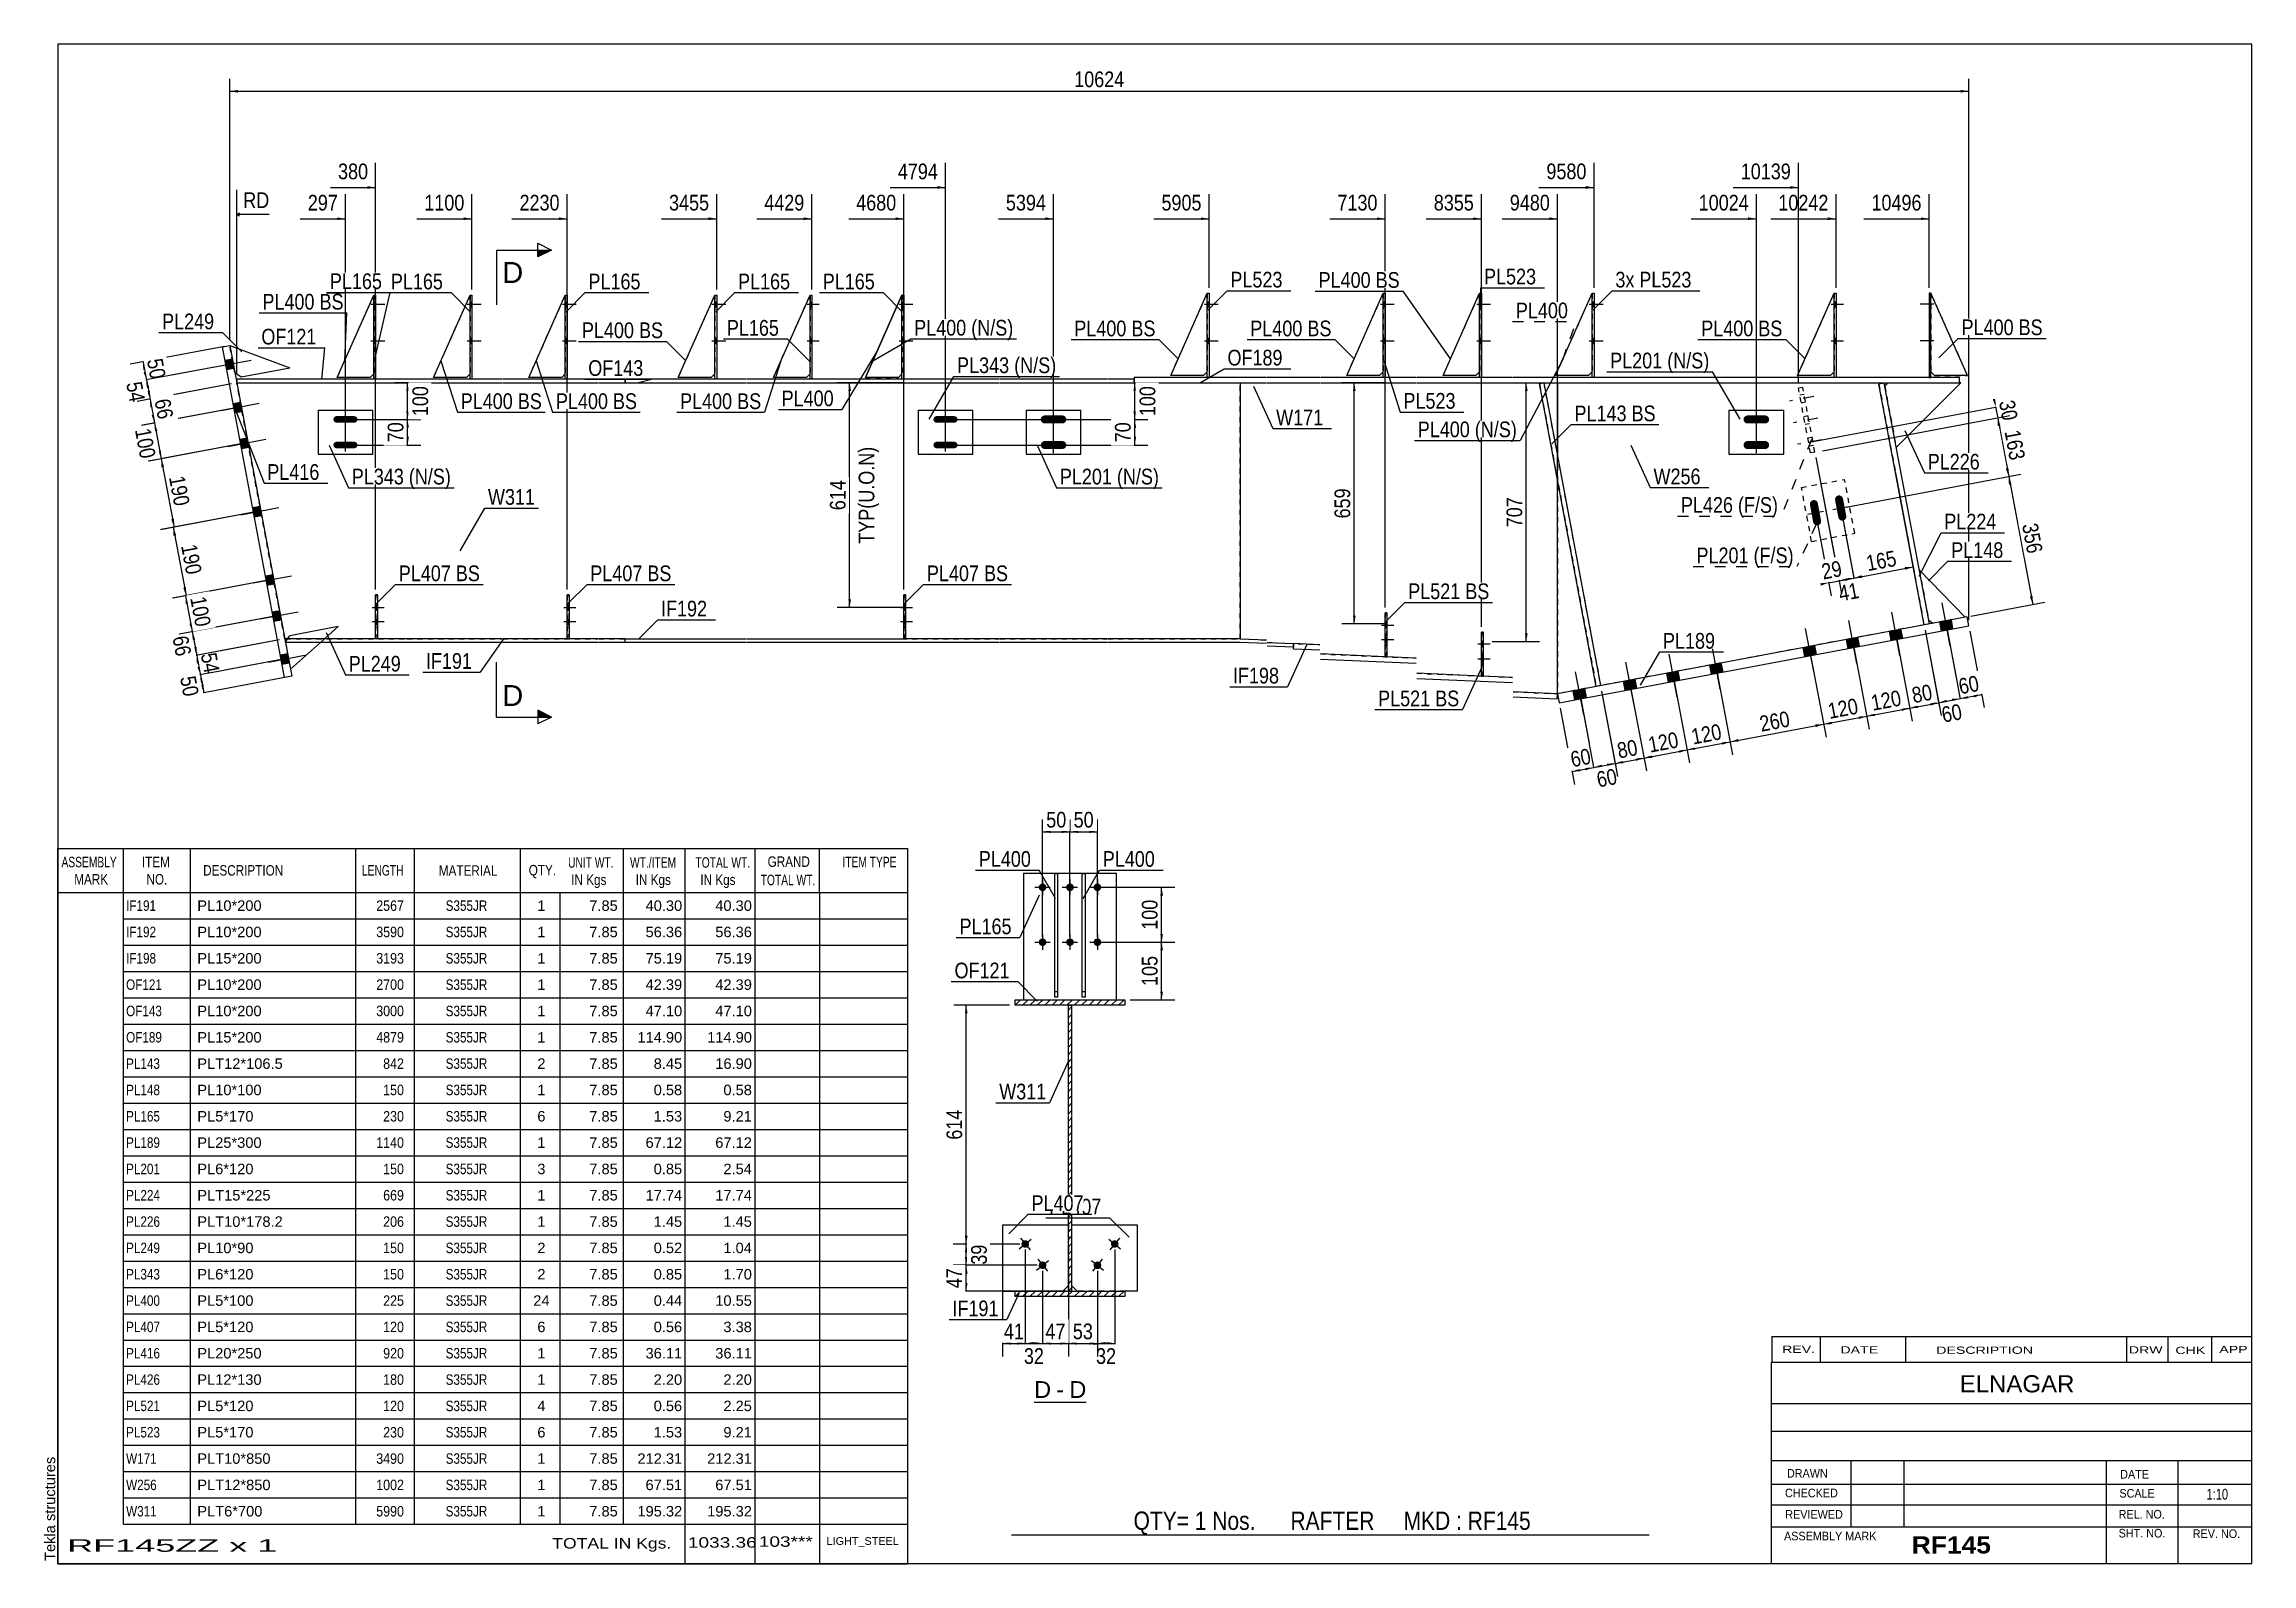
# Model space of a CAD drawing. Header units: millimetres. Extents: x -35 to 367, y -192 to 85.
import ezdxf

# ---------------------------------------------------------------- set-up
doc = ezdxf.new("R2010")
doc.units = ezdxf.units.MM
doc.linetypes.add('DXK_LINE_DOT1', pattern=[1.8814, 0.9407, -0.9407])
doc.linetypes.add('DXK_LINE_DOT2', pattern=[3.9198, 1.9599, -1.9599])
doc.styles.add('Arial', font='ARIAL.TTF', dxfattribs={"height": 0.2})
doc.styles.add('Arial Bold', font='ARIALBD.TTF', dxfattribs={"height": 0.2})
doc.styles.add('Arial Narrow', font='ARIALN.TTF', dxfattribs={"height": 0.2})

# ---------------------------------------------------------------- blocks, each defined once
blk = doc.blocks.new('Unknown-627304560-1201')
at = {"color": 5, "linetype": 'Continuous'}
for p, q in [((367.4, 85.08), (-32.6, 85.08)), ((-32.6, 85.08), (-32.6, -191.92)), ((367.4, -191.92), (367.4, 85.08)), ((-32.6, -191.92), (367.4, -191.92))]:
    blk.add_line(p, q, dxfattribs=at)
at = {"color": 174, "linetype": 'Continuous', "style": 'Arial'}
blk.add_text('Tekla structures', height=1.9102, rotation=90, dxfattribs=at).set_placement((-33.1, -191.42))
blk = doc.blocks.new('Unknown-627304560-12 - 1218')
at = {"color": 7, "linetype": 'Continuous'}
blk.add_line((145.39, -162.46), (154.89, -162.46), dxfattribs=at)
at = {"color": 0, "linetype": 'Continuous'}
blk.add_wipeout([(148.47, -161.71), (148.47, -158.51), (145.39, -158.51), (145.39, -161.71)], dxfattribs=at)
blk.add_wipeout([(150.85, -161.71), (150.85, -158.51), (149.43, -158.51), (149.43, -161.71)], dxfattribs=at)
at = {"color": 96, "linetype": 'Continuous', "style": 'Arial'}
blk.add_text('D', height=3.06, dxfattribs=at).set_placement((145.39, -161.71))
at = {"color": 0, "linetype": 'Continuous'}
blk.add_wipeout([(154.89, -161.71), (154.89, -158.51), (151.81, -158.51), (151.81, -161.71)], dxfattribs=at)
at = {"color": 96, "linetype": 'Continuous', "style": 'Arial'}
for s, p in [('-', (149.43, -161.71)), ('D', (151.81, -161.71))]:
    blk.add_text(s, height=3.06, dxfattribs=at).set_placement(p)
blk = doc.blocks.new('Part-627304560-1914 - 1599')
at = {"color": 7, "linetype": 'DXK_LINE_DOT1'}
for p, q in [((238.29, 23.33), (237.51, 23.19)), ((237.51, 23.19), (247.87, -32)), ((238.29, 23.33), (248.66, -31.86)), ((248.66, -31.86), (247.87, -32))]:
    blk.add_line(p, q, dxfattribs=at)
blk = doc.blocks.new('Bolt-627304560-1601 - 1599')
at = {"linetype": 'Continuous'}
for points in [[(25.33, 37.2), (25.33, 38.13), (24.99, 38.13), (24.99, 37.2)], [(25.33, 37.2), (25.33, 38.13), (24.99, 38.13), (24.99, 37.2)], [(25.33, 37.2), (25.33, 38.13), (24.99, 38.13), (24.99, 37.2)], [(25.33, 30.53), (25.33, 31.47), (24.99, 31.47), (24.99, 30.53)], [(25.33, 30.53), (25.33, 31.47), (24.99, 31.47), (24.99, 30.53)], [(25.33, 30.53), (25.33, 31.47), (24.99, 31.47), (24.99, 30.53)]]:
    blk.add_hatch(color=3, dxfattribs=at).paths.add_polyline_path(points)
at = {"color": 3, "linetype": 'Continuous'}
for p, q in [((24.46, 37.67), (26.99, 37.67)), ((24.46, 37.67), (26.99, 37.67)), ((24.46, 37.67), (26.99, 37.67)), ((24.99, 38.13), (25.33, 38.13)), ((24.99, 38.13), (25.33, 38.13)), ((24.99, 38.13), (25.33, 38.13)), ((24.99, 37.2), (25.33, 37.2)), ((24.99, 37.2), (25.33, 37.2)), ((24.99, 37.2), (25.33, 37.2)), ((24.46, 31), (26.99, 31)), ((24.46, 31), (26.99, 31)), ((24.46, 31), (26.99, 31)), ((24.99, 31.47), (25.33, 31.47)), ((24.99, 31.47), (25.33, 31.47)), ((24.99, 31.47), (25.33, 31.47)), ((24.99, 30.53), (25.33, 30.53)), ((24.99, 30.53), (25.33, 30.53)), ((24.99, 30.53), (25.33, 30.53))]:
    blk.add_line(p, q, dxfattribs=at)
blk = doc.blocks.new('Part-627304560-1929 - 1599')
at = {"color": 2, "linetype": 'Continuous'}
for p, q in [((219.94, 24.67), (226.61, 39.67)), ((225.94, 24.67), (219.94, 24.67)), ((226.61, 25.33), (225.94, 24.67))]:
    blk.add_line(p, q, dxfattribs=at)
at = {"color": 7, "linetype": 'DXK_LINE_DOT1'}
blk.add_line((226.61, 39.67), (226.61, 25.33), dxfattribs=at)
blk = doc.blocks.new('Part-627304560-1801 - 1599')
at = {"color": 2, "linetype": 'Continuous'}
for p, q in [((121.29, 24), (121.29, 39.33)), ((121.29, 39.33), (121.62, 39.33)), ((121.62, 39.33), (121.62, 24))]:
    blk.add_line(p, q, dxfattribs=at)
at = {"color": 7, "linetype": 'DXK_LINE_DOT1'}
blk.add_line((121.62, 24), (121.29, 24), dxfattribs=at)
blk = doc.blocks.new('Part-627304560-1993 - 1599')
at = {"color": 7, "linetype": 'DXK_LINE_DOT1'}
for p, q in [((80.51, 24.33), (87.18, 39.33)), ((86.51, 24.33), (80.51, 24.33)), ((87.18, 25), (86.51, 24.33))]:
    blk.add_line(p, q, dxfattribs=at)
blk = doc.blocks.new('Bolt-627304560-1602 - 1599')
at = {"linetype": 'Continuous'}
for points in [[(42.89, 37.2), (42.89, 38.13), (42.56, 38.13), (42.56, 37.2)], [(42.89, 37.2), (42.89, 38.13), (42.56, 38.13), (42.56, 37.2)], [(42.89, 37.2), (42.89, 38.13), (42.56, 38.13), (42.56, 37.2)], [(42.89, 30.53), (42.89, 31.47), (42.56, 31.47), (42.56, 30.53)], [(42.89, 30.53), (42.89, 31.47), (42.56, 31.47), (42.56, 30.53)], [(42.89, 30.53), (42.89, 31.47), (42.56, 31.47), (42.56, 30.53)]]:
    blk.add_hatch(color=3, dxfattribs=at).paths.add_polyline_path(points)
at = {"color": 3, "linetype": 'Continuous'}
for p, q in [((42.03, 37.67), (44.56, 37.67)), ((42.03, 37.67), (44.56, 37.67)), ((42.03, 37.67), (44.56, 37.67)), ((42.56, 38.13), (42.89, 38.13)), ((42.56, 38.13), (42.89, 38.13)), ((42.56, 38.13), (42.89, 38.13)), ((42.56, 37.2), (42.89, 37.2)), ((42.56, 37.2), (42.89, 37.2)), ((42.56, 37.2), (42.89, 37.2)), ((42.03, 31), (44.56, 31)), ((42.03, 31), (44.56, 31)), ((42.03, 31), (44.56, 31)), ((42.56, 31.47), (42.89, 31.47)), ((42.56, 31.47), (42.89, 31.47)), ((42.56, 31.47), (42.89, 31.47)), ((42.56, 30.53), (42.89, 30.53)), ((42.56, 30.53), (42.89, 30.53)), ((42.56, 30.53), (42.89, 30.53))]:
    blk.add_line(p, q, dxfattribs=at)
blk = doc.blocks.new('Part-627304560-1924 - 1599')
at = {"color": 2, "linetype": 'Continuous'}
for p, q in [((53.25, 24.33), (59.91, 39.33)), ((59.25, 24.33), (53.25, 24.33)), ((59.91, 25), (59.25, 24.33))]:
    blk.add_line(p, q, dxfattribs=at)
at = {"color": 7, "linetype": 'DXK_LINE_DOT1'}
blk.add_line((59.91, 39.33), (59.91, 25), dxfattribs=at)
blk = doc.blocks.new('Part-627304560-1796 - 1599')
at = {"color": 2, "linetype": 'Continuous'}
for p, q in [((209.04, 24.33), (209.04, 39.67)), ((209.04, 39.67), (209.37, 39.67)), ((209.37, 39.67), (209.37, 24.33))]:
    blk.add_line(p, q, dxfattribs=at)
at = {"color": 7, "linetype": 'DXK_LINE_DOT1'}
blk.add_line((209.37, 24.33), (209.04, 24.33), dxfattribs=at)
blk = doc.blocks.new('Bolt-627304560-1603 - 1599')
at = {"linetype": 'Continuous'}
for points in [[(87.51, 37.2), (87.51, 38.13), (87.18, 38.13), (87.18, 37.2)], [(87.51, 37.2), (87.51, 38.13), (87.18, 38.13), (87.18, 37.2)], [(87.51, 37.2), (87.51, 38.13), (87.18, 38.13), (87.18, 37.2)], [(87.51, 30.53), (87.51, 31.47), (87.18, 31.47), (87.18, 30.53)], [(87.51, 30.53), (87.51, 31.47), (87.18, 31.47), (87.18, 30.53)], [(87.51, 30.53), (87.51, 31.47), (87.18, 31.47), (87.18, 30.53)]]:
    blk.add_hatch(color=3, dxfattribs=at).paths.add_polyline_path(points)
at = {"color": 3, "linetype": 'Continuous'}
for p, q in [((86.65, 37.67), (89.18, 37.67)), ((86.65, 37.67), (89.18, 37.67)), ((86.65, 37.67), (89.18, 37.67)), ((87.18, 38.13), (87.51, 38.13)), ((87.18, 38.13), (87.51, 38.13)), ((87.18, 38.13), (87.51, 38.13)), ((87.18, 37.2), (87.51, 37.2)), ((87.18, 37.2), (87.51, 37.2)), ((87.18, 37.2), (87.51, 37.2)), ((86.65, 31), (89.18, 31)), ((86.65, 31), (89.18, 31)), ((86.65, 31), (89.18, 31)), ((87.18, 31.47), (87.51, 31.47)), ((87.18, 31.47), (87.51, 31.47)), ((87.18, 31.47), (87.51, 31.47)), ((87.18, 30.53), (87.51, 30.53)), ((87.18, 30.53), (87.51, 30.53)), ((87.18, 30.53), (87.51, 30.53))]:
    blk.add_line(p, q, dxfattribs=at)
blk = doc.blocks.new('Part-627304560-1732 - 1599')
at = {"color": 2, "linetype": 'Continuous'}
for p, q in [((-2.59, 29.89), (-1.28, 30.13)), ((8.73, -30.39), (-2.59, 29.89)), ((-1.28, 30.13), (10.04, -30.15)), ((10.04, -30.15), (8.73, -30.39))]:
    blk.add_line(p, q, dxfattribs=at)
blk = doc.blocks.new('Part-627304560-1668 - 1599')
at = {"color": 2, "linetype": 'Continuous'}
for p, q in [((80.51, 24.33), (87.18, 39.33)), ((86.51, 24.33), (80.51, 24.33)), ((87.18, 25), (86.51, 24.33))]:
    blk.add_line(p, q, dxfattribs=at)
at = {"color": 7, "linetype": 'DXK_LINE_DOT1'}
blk.add_line((87.18, 39.33), (87.18, 25), dxfattribs=at)
blk = doc.blocks.new('Bolt-627304560-1604 - 1599')
at = {"linetype": 'Continuous'}
for points in [[(121.62, 37.2), (121.62, 38.13), (121.29, 38.13), (121.29, 37.2)], [(121.62, 37.2), (121.62, 38.13), (121.29, 38.13), (121.29, 37.2)], [(121.62, 37.2), (121.62, 38.13), (121.29, 38.13), (121.29, 37.2)], [(121.62, 30.53), (121.62, 31.47), (121.29, 31.47), (121.29, 30.53)], [(121.62, 30.53), (121.62, 31.47), (121.29, 31.47), (121.29, 30.53)], [(121.62, 30.53), (121.62, 31.47), (121.29, 31.47), (121.29, 30.53)]]:
    blk.add_hatch(color=3, dxfattribs=at).paths.add_polyline_path(points)
at = {"color": 3, "linetype": 'Continuous'}
for p, q in [((120.76, 37.67), (123.29, 37.67)), ((120.76, 37.67), (123.29, 37.67)), ((120.76, 37.67), (123.29, 37.67)), ((121.29, 38.13), (121.62, 38.13)), ((121.29, 38.13), (121.62, 38.13)), ((121.29, 38.13), (121.62, 38.13)), ((121.29, 37.2), (121.62, 37.2)), ((121.29, 37.2), (121.62, 37.2)), ((121.29, 37.2), (121.62, 37.2)), ((120.76, 31), (123.29, 31)), ((120.76, 31), (123.29, 31)), ((120.76, 31), (123.29, 31)), ((121.29, 31.47), (121.62, 31.47)), ((121.29, 31.47), (121.62, 31.47)), ((121.29, 31.47), (121.62, 31.47)), ((121.29, 30.53), (121.62, 30.53)), ((121.29, 30.53), (121.62, 30.53)), ((121.29, 30.53), (121.62, 30.53))]:
    blk.add_line(p, q, dxfattribs=at)
blk = doc.blocks.new('Bolt-627304560-1605 - 1599')
at = {"linetype": 'Continuous'}
for points in [[(209.37, 37.2), (209.37, 38.13), (209.04, 38.13), (209.04, 37.2)], [(209.37, 37.2), (209.37, 38.13), (209.04, 38.13), (209.04, 37.2)], [(209.37, 37.2), (209.37, 38.13), (209.04, 38.13), (209.04, 37.2)], [(209.37, 30.53), (209.37, 31.47), (209.04, 31.47), (209.04, 30.53)], [(209.37, 30.53), (209.37, 31.47), (209.04, 31.47), (209.04, 30.53)], [(209.37, 30.53), (209.37, 31.47), (209.04, 31.47), (209.04, 30.53)]]:
    blk.add_hatch(color=3, dxfattribs=at).paths.add_polyline_path(points)
at = {"color": 3, "linetype": 'Continuous'}
for p, q in [((208.51, 37.67), (211.04, 37.67)), ((208.51, 37.67), (211.04, 37.67)), ((208.51, 37.67), (211.04, 37.67)), ((209.04, 38.13), (209.37, 38.13)), ((209.04, 38.13), (209.37, 38.13)), ((209.04, 38.13), (209.37, 38.13)), ((209.04, 37.2), (209.37, 37.2)), ((209.04, 37.2), (209.37, 37.2)), ((209.04, 37.2), (209.37, 37.2)), ((208.51, 31), (211.04, 31)), ((208.51, 31), (211.04, 31)), ((208.51, 31), (211.04, 31)), ((209.04, 31.47), (209.37, 31.47)), ((209.04, 31.47), (209.37, 31.47)), ((209.04, 31.47), (209.37, 31.47)), ((209.04, 30.53), (209.37, 30.53)), ((209.04, 30.53), (209.37, 30.53)), ((209.04, 30.53), (209.37, 30.53))]:
    blk.add_line(p, q, dxfattribs=at)
blk = doc.blocks.new('Bolt-627304560-1606 - 1599')
at = {"linetype": 'Continuous'}
for points in [[(226.94, 37.2), (226.94, 38.13), (226.61, 38.13), (226.61, 37.2)], [(226.94, 37.2), (226.94, 38.13), (226.61, 38.13), (226.61, 37.2)], [(226.94, 37.2), (226.94, 38.13), (226.61, 38.13), (226.61, 37.2)], [(226.94, 30.53), (226.94, 31.47), (226.61, 31.47), (226.61, 30.53)], [(226.94, 30.53), (226.94, 31.47), (226.61, 31.47), (226.61, 30.53)], [(226.94, 30.53), (226.94, 31.47), (226.61, 31.47), (226.61, 30.53)]]:
    blk.add_hatch(color=3, dxfattribs=at).paths.add_polyline_path(points)
at = {"color": 3, "linetype": 'Continuous'}
for p, q in [((226.07, 37.67), (228.61, 37.67)), ((226.07, 37.67), (228.61, 37.67)), ((226.07, 37.67), (228.61, 37.67)), ((226.61, 38.13), (226.94, 38.13)), ((226.61, 38.13), (226.94, 38.13)), ((226.61, 38.13), (226.94, 38.13)), ((226.61, 37.2), (226.94, 37.2)), ((226.61, 37.2), (226.94, 37.2)), ((226.61, 37.2), (226.94, 37.2)), ((226.07, 31), (228.61, 31)), ((226.07, 31), (228.61, 31)), ((226.07, 31), (228.61, 31)), ((226.61, 31.47), (226.94, 31.47)), ((226.61, 31.47), (226.94, 31.47)), ((226.61, 31.47), (226.94, 31.47)), ((226.61, 30.53), (226.94, 30.53)), ((226.61, 30.53), (226.94, 30.53)), ((226.61, 30.53), (226.94, 30.53))]:
    blk.add_line(p, q, dxfattribs=at)
blk = doc.blocks.new('Part-627304560-1848 - 1599')
at = {"color": 2, "linetype": 'Continuous'}
for p, q in [((306.76, -10.77), (315.16, -19.37)), ((308.49, -19.94), (309.26, -20.47))]:
    blk.add_line(p, q, dxfattribs=at)
at = {"color": 7, "linetype": 'DXK_LINE_DOT1'}
for p, q in [((306.76, -10.77), (308.49, -19.94)), ((315.16, -19.37), (309.26, -20.47))]:
    blk.add_line(p, q, dxfattribs=at)
blk = doc.blocks.new('Bolt-627304560-1607 - 1599')
at = {"linetype": 'Continuous'}
for points in [[(291.59, 37.2), (291.59, 38.13), (291.26, 38.13), (291.26, 37.2)], [(291.59, 37.2), (291.59, 38.13), (291.26, 38.13), (291.26, 37.2)], [(291.59, 37.2), (291.59, 38.13), (291.26, 38.13), (291.26, 37.2)], [(291.59, 30.53), (291.59, 31.47), (291.26, 31.47), (291.26, 30.53)], [(291.59, 30.53), (291.59, 31.47), (291.26, 31.47), (291.26, 30.53)], [(291.59, 30.53), (291.59, 31.47), (291.26, 31.47), (291.26, 30.53)]]:
    blk.add_hatch(color=3, dxfattribs=at).paths.add_polyline_path(points)
at = {"color": 3, "linetype": 'Continuous'}
for p, q in [((290.72, 37.67), (292.92, 37.67)), ((290.72, 37.67), (292.92, 37.67)), ((290.72, 37.67), (292.92, 37.67)), ((291.26, 38.13), (291.59, 38.13)), ((291.26, 38.13), (291.59, 38.13)), ((291.26, 38.13), (291.59, 38.13)), ((291.26, 37.2), (291.59, 37.2)), ((291.26, 37.2), (291.59, 37.2)), ((291.26, 37.2), (291.59, 37.2)), ((290.72, 31), (292.92, 31)), ((290.72, 31), (292.92, 31)), ((290.72, 31), (292.92, 31)), ((291.26, 31.47), (291.59, 31.47)), ((291.26, 31.47), (291.59, 31.47)), ((291.26, 31.47), (291.59, 31.47)), ((291.26, 30.53), (291.59, 30.53)), ((291.26, 30.53), (291.59, 30.53)), ((291.26, 30.53), (291.59, 30.53))]:
    blk.add_line(p, q, dxfattribs=at)
blk = doc.blocks.new('Bolt-627304560-1608 - 1599')
at = {"linetype": 'Continuous'}
for points in [[(308.9, 37.2), (308.9, 38.13), (308.57, 38.13), (308.57, 37.2)], [(308.9, 37.2), (308.9, 38.13), (308.57, 38.13), (308.57, 37.2)], [(308.9, 37.2), (308.9, 38.13), (308.57, 38.13), (308.57, 37.2)], [(308.9, 30.53), (308.9, 31.47), (308.57, 31.47), (308.57, 30.53)], [(308.9, 30.53), (308.9, 31.47), (308.57, 31.47), (308.57, 30.53)], [(308.9, 30.53), (308.9, 31.47), (308.57, 31.47), (308.57, 30.53)]]:
    blk.add_hatch(color=3, dxfattribs=at).paths.add_polyline_path(points)
at = {"color": 3, "linetype": 'Continuous'}
for p, q in [((309.43, 37.67), (306.9, 37.67)), ((309.43, 37.67), (306.9, 37.67)), ((309.43, 37.67), (306.9, 37.67)), ((308.9, 38.13), (308.57, 38.13)), ((308.9, 38.13), (308.57, 38.13)), ((308.9, 38.13), (308.57, 38.13)), ((308.9, 37.2), (308.57, 37.2)), ((308.9, 37.2), (308.57, 37.2)), ((308.9, 37.2), (308.57, 37.2)), ((309.43, 31), (306.9, 31)), ((309.43, 31), (306.9, 31)), ((309.43, 31), (306.9, 31)), ((308.9, 31.47), (308.57, 31.47)), ((308.9, 31.47), (308.57, 31.47)), ((308.9, 31.47), (308.57, 31.47)), ((308.9, 30.53), (308.57, 30.53)), ((308.9, 30.53), (308.57, 30.53)), ((308.9, 30.53), (308.57, 30.53))]:
    blk.add_line(p, q, dxfattribs=at)
blk = doc.blocks.new('Part-627304560-1673 - 1599')
at = {"color": 2, "linetype": 'Continuous'}
for p, q in [((114.63, 24.33), (121.29, 39.31)), ((120.63, 24.33), (114.63, 24.33)), ((121.29, 24.99), (120.63, 24.33))]:
    blk.add_line(p, q, dxfattribs=at)
at = {"color": 7, "linetype": 'DXK_LINE_DOT1'}
for p, q in [((121.3, 39.33), (121.29, 39.31)), ((121.3, 39.33), (121.3, 25)), ((121.3, 25), (121.29, 24.99))]:
    blk.add_line(p, q, dxfattribs=at)
blk = doc.blocks.new('Bolt-627304560-1609 - 1599')
at = {"linetype": 'Continuous'}
for points in [[(177.28, 37.2), (177.28, 38.13), (176.95, 38.13), (176.95, 37.2)], [(177.28, 37.2), (177.28, 38.13), (176.95, 38.13), (176.95, 37.2)], [(177.28, 37.2), (177.28, 38.13), (176.95, 38.13), (176.95, 37.2)], [(177.28, 30.53), (177.28, 31.47), (176.95, 31.47), (176.95, 30.53)], [(177.28, 30.53), (177.28, 31.47), (176.95, 31.47), (176.95, 30.53)], [(177.28, 30.53), (177.28, 31.47), (176.95, 31.47), (176.95, 30.53)]]:
    blk.add_hatch(color=3, dxfattribs=at).paths.add_polyline_path(points)
at = {"color": 3, "linetype": 'Continuous'}
for p, q in [((176.42, 37.67), (178.95, 37.67)), ((176.42, 37.67), (178.95, 37.67)), ((176.42, 37.67), (178.95, 37.67)), ((176.95, 38.13), (177.28, 38.13)), ((176.95, 38.13), (177.28, 38.13)), ((176.95, 38.13), (177.28, 38.13)), ((176.95, 37.2), (177.28, 37.2)), ((176.95, 37.2), (177.28, 37.2)), ((176.95, 37.2), (177.28, 37.2)), ((176.42, 31), (178.95, 31)), ((176.42, 31), (178.95, 31)), ((176.42, 31), (178.95, 31)), ((176.95, 31.47), (177.28, 31.47)), ((176.95, 31.47), (177.28, 31.47)), ((176.95, 31.47), (177.28, 31.47)), ((176.95, 30.53), (177.28, 30.53)), ((176.95, 30.53), (177.28, 30.53)), ((176.95, 30.53), (177.28, 30.53))]:
    blk.add_line(p, q, dxfattribs=at)
blk = doc.blocks.new('Bolt-627304560-1610 - 1599')
at = {"linetype": 'Continuous'}
for points in [[(247.47, 37.2), (247.47, 38.13), (247.13, 38.13), (247.13, 37.2)], [(247.47, 37.2), (247.47, 38.13), (247.13, 38.13), (247.13, 37.2)], [(247.47, 37.2), (247.47, 38.13), (247.13, 38.13), (247.13, 37.2)], [(247.47, 30.53), (247.47, 31.47), (247.13, 31.47), (247.13, 30.53)], [(247.47, 30.53), (247.47, 31.47), (247.13, 31.47), (247.13, 30.53)], [(247.47, 30.53), (247.47, 31.47), (247.13, 31.47), (247.13, 30.53)]]:
    blk.add_hatch(color=3, dxfattribs=at).paths.add_polyline_path(points)
at = {"color": 3, "linetype": 'Continuous'}
for p, q in [((246.6, 37.67), (249.13, 37.67)), ((246.6, 37.67), (249.13, 37.67)), ((246.6, 37.67), (249.13, 37.67)), ((247.13, 38.13), (247.47, 38.13)), ((247.13, 38.13), (247.47, 38.13)), ((247.13, 38.13), (247.47, 38.13)), ((247.13, 37.2), (247.47, 37.2)), ((247.13, 37.2), (247.47, 37.2)), ((247.13, 37.2), (247.47, 37.2)), ((246.6, 31), (249.13, 31)), ((246.6, 31), (249.13, 31)), ((246.6, 31), (249.13, 31)), ((247.13, 31.47), (247.47, 31.47)), ((247.13, 31.47), (247.47, 31.47)), ((247.13, 31.47), (247.47, 31.47)), ((247.13, 30.53), (247.47, 30.53)), ((247.13, 30.53), (247.47, 30.53)), ((247.13, 30.53), (247.47, 30.53))]:
    blk.add_line(p, q, dxfattribs=at)
blk = doc.blocks.new('Bolt-627304560-1611 - 1599')
at = {"linetype": 'Continuous'}
for points in [[(-2.13, 27.46), (-1.81, 25.76), (-0.5, 26), (-0.82, 27.71)], [(-2.13, 27.46), (-1.81, 25.76), (-0.5, 26), (-0.82, 27.71)], [(-0.66, 19.6), (-0.34, 17.9), (0.98, 18.14), (0.66, 19.84)], [(-0.66, 19.6), (-0.34, 17.9), (0.98, 18.14), (0.66, 19.84)], [(0.58, 13.05), (0.9, 11.34), (2.21, 11.59), (1.89, 13.29)], [(0.58, 13.05), (0.9, 11.34), (2.21, 11.59), (1.89, 13.29)], [(2.91, 0.6), (3.23, -1.11), (4.54, -0.86), (4.22, 0.84)], [(2.91, 0.6), (3.23, -1.11), (4.54, -0.86), (4.22, 0.84)], [(5.25, -11.85), (5.57, -13.56), (6.88, -13.31), (6.56, -11.61)], [(5.25, -11.85), (5.57, -13.56), (6.88, -13.31), (6.56, -11.61)], [(6.48, -18.4), (6.8, -20.11), (8.11, -19.86), (7.79, -18.16)], [(6.48, -18.4), (6.8, -20.11), (8.11, -19.86), (7.79, -18.16)], [(7.96, -26.27), (8.28, -27.97), (9.59, -27.72), (9.27, -26.02)], [(7.96, -26.27), (8.28, -27.97), (9.59, -27.72), (9.27, -26.02)]]:
    blk.add_hatch(color=3, dxfattribs=at).paths.add_polyline_path(points)
at = {"color": 3, "linetype": 'Continuous'}
for p, q in [((-4.32, 26.17), (2.61, 27.47)), ((-4.32, 26.17), (2.61, 27.47)), ((-2.13, 27.46), (-0.82, 27.71)), ((-2.13, 27.46), (-0.82, 27.71)), ((-1.81, 25.76), (-0.5, 26)), ((-1.81, 25.76), (-0.5, 26)), ((-2.85, 18.31), (4.09, 19.61)), ((-2.85, 18.31), (4.09, 19.61)), ((-0.66, 19.6), (0.66, 19.84)), ((-0.66, 19.6), (0.66, 19.84)), ((-0.34, 17.9), (0.98, 18.14)), ((-0.34, 17.9), (0.98, 18.14)), ((-1.62, 11.75), (5.32, 13.06)), ((-1.62, 11.75), (5.32, 13.06)), ((0.58, 13.05), (1.89, 13.29)), ((0.58, 13.05), (1.89, 13.29)), ((0.9, 11.34), (2.21, 11.59)), ((0.9, 11.34), (2.21, 11.59)), ((0.72, -0.7), (7.66, 0.61)), ((0.72, -0.7), (7.66, 0.61)), ((2.91, 0.6), (4.22, 0.84)), ((2.91, 0.6), (4.22, 0.84)), ((3.23, -1.11), (4.54, -0.86)), ((3.23, -1.11), (4.54, -0.86)), ((3.06, -13.15), (10, -11.84)), ((3.06, -13.15), (10, -11.84)), ((5.25, -11.85), (6.56, -11.61)), ((5.25, -11.85), (6.56, -11.61)), ((5.57, -13.56), (6.88, -13.31)), ((5.57, -13.56), (6.88, -13.31)), ((4.29, -19.7), (11.23, -18.39)), ((4.29, -19.7), (11.23, -18.39)), ((6.48, -18.4), (7.79, -18.16)), ((6.48, -18.4), (7.79, -18.16)), ((6.8, -20.11), (8.11, -19.86)), ((6.8, -20.11), (8.11, -19.86)), ((5.77, -27.56), (12.7, -26.26)), ((5.77, -27.56), (12.7, -26.26)), ((7.96, -26.27), (9.27, -26.02)), ((7.96, -26.27), (9.27, -26.02)), ((8.28, -27.97), (9.59, -27.72)), ((8.28, -27.97), (9.59, -27.72))]:
    blk.add_line(p, q, dxfattribs=at)
blk = doc.blocks.new('Bolt-627304560-1612 - 1599')
at = {"color": 3, "linetype": 'DXK_LINE_DOT2'}
for p, q in [((24.69, -17.61), (26.89, -17.61)), ((25.33, -17.15), (25.66, -17.15)), ((25.33, -18.08), (25.66, -18.08)), ((25.33, -19.73), (25.66, -19.73)), ((24.69, -20.2), (26.89, -20.2)), ((25.33, -20.67), (25.66, -20.67))]:
    blk.add_line(p, q, dxfattribs=at)
blk = doc.blocks.new('Bolt-627304560-1613 - 1599')
at = {"color": 3, "linetype": 'DXK_LINE_DOT2'}
for p, q in [((208.74, -20.82), (210.94, -20.82)), ((208.74, -23.47), (210.94, -23.47)), ((209.37, -20.36), (209.71, -20.36)), ((209.37, -21.29), (209.71, -21.29)), ((209.37, -23.01), (209.71, -23.01)), ((209.37, -23.94), (209.71, -23.94))]:
    blk.add_line(p, q, dxfattribs=at)
blk = doc.blocks.new('Part-627304560-1678 - 1599')
at = {"color": 2, "linetype": 'Continuous'}
for p, q in [((170.28, 24.67), (176.95, 39.67)), ((176.28, 24.67), (170.28, 24.67)), ((176.95, 25.33), (176.28, 24.67))]:
    blk.add_line(p, q, dxfattribs=at)
at = {"color": 7, "linetype": 'DXK_LINE_DOT1'}
blk.add_line((176.95, 39.67), (176.95, 25.33), dxfattribs=at)
blk = doc.blocks.new('Bolt-627304560-1614 - 1599')
at = {"color": 3, "linetype": 'DXK_LINE_DOT2'}
for p, q in [((226.94, -23.81), (227.27, -23.81)), ((226.31, -24.27), (228.51, -24.27)), ((226.31, -26.98), (228.51, -26.98)), ((226.94, -24.74), (227.27, -24.74)), ((226.94, -26.52), (227.27, -26.52)), ((226.94, -27.45), (227.27, -27.45))]:
    blk.add_line(p, q, dxfattribs=at)
blk = doc.blocks.new('Bolt-627304560-1615 - 1599')
at = {"linetype": 'Continuous'}
for points in [[(60.25, 37.2), (60.25, 38.13), (59.91, 38.13), (59.91, 37.2)], [(60.25, 37.2), (60.25, 38.13), (59.91, 38.13), (59.91, 37.2)], [(60.25, 37.2), (60.25, 38.13), (59.91, 38.13), (59.91, 37.2)], [(60.25, 30.53), (60.25, 31.47), (59.91, 31.47), (59.91, 30.53)], [(60.25, 30.53), (60.25, 31.47), (59.91, 31.47), (59.91, 30.53)], [(60.25, 30.53), (60.25, 31.47), (59.91, 31.47), (59.91, 30.53)]]:
    blk.add_hatch(color=3, dxfattribs=at).paths.add_polyline_path(points)
at = {"color": 3, "linetype": 'Continuous'}
for p, q in [((59.38, 37.67), (61.91, 37.67)), ((59.38, 37.67), (61.91, 37.67)), ((59.38, 37.67), (61.91, 37.67)), ((59.91, 38.13), (60.25, 38.13)), ((59.91, 38.13), (60.25, 38.13)), ((59.91, 38.13), (60.25, 38.13)), ((59.91, 37.2), (60.25, 37.2)), ((59.91, 37.2), (60.25, 37.2)), ((59.91, 37.2), (60.25, 37.2)), ((59.38, 31), (61.91, 31)), ((59.38, 31), (61.91, 31)), ((59.38, 31), (61.91, 31)), ((59.91, 31.47), (60.25, 31.47)), ((59.91, 31.47), (60.25, 31.47)), ((59.91, 31.47), (60.25, 31.47)), ((59.91, 30.53), (60.25, 30.53)), ((59.91, 30.53), (60.25, 30.53)), ((59.91, 30.53), (60.25, 30.53))]:
    blk.add_line(p, q, dxfattribs=at)
blk = doc.blocks.new('Bolt-627304560-1616 - 1599')
at = {"color": 3, "linetype": 'DXK_LINE_DOT2'}
for p, q in [((59.61, -17.61), (61.81, -17.61)), ((60.25, -17.15), (60.58, -17.15)), ((60.25, -18.08), (60.58, -18.08)), ((60.25, -19.73), (60.58, -19.73)), ((59.61, -20.2), (61.81, -20.2)), ((60.25, -20.67), (60.58, -20.67))]:
    blk.add_line(p, q, dxfattribs=at)
blk = doc.blocks.new('Bolt-627304560-1617 - 1599')
at = {"linetype": 'Continuous'}
for points in [[(60.58, -18.08), (60.58, -17.15), (60.25, -17.15), (60.25, -18.08)], [(60.58, -20.67), (60.58, -19.73), (60.25, -19.73), (60.25, -20.67)]]:
    blk.add_hatch(color=3, dxfattribs=at).paths.add_polyline_path(points)
at = {"color": 3, "linetype": 'Continuous'}
for p, q in [((59.61, -17.61), (61.81, -17.61)), ((60.25, -17.15), (60.58, -17.15)), ((60.25, -18.08), (60.58, -18.08)), ((60.25, -19.73), (60.58, -19.73)), ((59.61, -20.2), (61.81, -20.2)), ((60.25, -20.67), (60.58, -20.67))]:
    blk.add_line(p, q, dxfattribs=at)
blk = doc.blocks.new('Bolt-627304560-1618 - 1599')
at = {"linetype": 'Continuous'}
for points in [[(25.66, -18.08), (25.66, -17.15), (25.33, -17.15), (25.33, -18.08)], [(25.66, -20.67), (25.66, -19.73), (25.33, -19.73), (25.33, -20.67)]]:
    blk.add_hatch(color=3, dxfattribs=at).paths.add_polyline_path(points)
at = {"color": 3, "linetype": 'Continuous'}
for p, q in [((24.69, -17.61), (26.89, -17.61)), ((25.33, -17.15), (25.66, -17.15)), ((25.33, -18.08), (25.66, -18.08)), ((25.33, -19.73), (25.66, -19.73)), ((24.69, -20.2), (26.89, -20.2)), ((25.33, -20.67), (25.66, -20.67))]:
    blk.add_line(p, q, dxfattribs=at)
blk = doc.blocks.new('Bolt-627304560-1619 - 1599')
at = {"linetype": 'Continuous'}
for points in [[(209.71, -21.29), (209.71, -20.36), (209.37, -20.36), (209.37, -21.29)], [(209.71, -23.94), (209.71, -23.01), (209.37, -23.01), (209.37, -23.94)]]:
    blk.add_hatch(color=3, dxfattribs=at).paths.add_polyline_path(points)
at = {"color": 3, "linetype": 'Continuous'}
for p, q in [((208.74, -20.82), (210.94, -20.82)), ((208.74, -23.47), (210.94, -23.47)), ((209.37, -20.36), (209.71, -20.36)), ((209.37, -21.29), (209.71, -21.29)), ((209.37, -23.01), (209.71, -23.01)), ((209.37, -23.94), (209.71, -23.94))]:
    blk.add_line(p, q, dxfattribs=at)
blk = doc.blocks.new('Part-627304560-1811 - 1599')
at = {"color": 2, "linetype": 'Continuous'}
for p, q in [((42.56, 24), (42.56, 39.33)), ((42.56, 39.33), (42.89, 39.33)), ((42.89, 39.33), (42.89, 24))]:
    blk.add_line(p, q, dxfattribs=at)
at = {"color": 7, "linetype": 'DXK_LINE_DOT1'}
blk.add_line((42.89, 24), (42.56, 24), dxfattribs=at)
blk = doc.blocks.new('Part-627304560-2003 - 1599')
at = {"color": 7, "linetype": 'DXK_LINE_DOT1'}
for p, q in [((170.28, 24.67), (176.95, 39.67)), ((176.28, 24.67), (170.28, 24.67)), ((176.95, 25.33), (176.28, 24.67))]:
    blk.add_line(p, q, dxfattribs=at)
blk = doc.blocks.new('Bolt-627304560-1620 - 1599')
at = {"linetype": 'Continuous'}
for points in [[(227.27, -24.74), (227.27, -23.81), (226.94, -23.81), (226.94, -24.74)], [(227.27, -27.45), (227.27, -26.52), (226.94, -26.52), (226.94, -27.45)]]:
    blk.add_hatch(color=3, dxfattribs=at).paths.add_polyline_path(points)
at = {"color": 3, "linetype": 'Continuous'}
for p, q in [((226.94, -23.81), (227.27, -23.81)), ((226.31, -24.27), (228.51, -24.27)), ((226.31, -26.98), (228.51, -26.98)), ((226.94, -24.74), (227.27, -24.74)), ((226.94, -26.52), (227.27, -26.52)), ((226.94, -27.45), (227.27, -27.45))]:
    blk.add_line(p, q, dxfattribs=at)
blk = doc.blocks.new('Part-627304560-1870 - 1599')
at = {"color": 2, "linetype": 'Continuous'}
for p, q in [((315.49, -19.31), (240.79, -33.33)), ((315.8, -20.94), (315.49, -19.31)), ((241.1, -34.97), (315.8, -20.94)), ((240.79, -33.33), (241.1, -34.97))]:
    blk.add_line(p, q, dxfattribs=at)
blk = doc.blocks.new('Part-627304560-1806 - 1599')
at = {"color": 2, "linetype": 'Continuous'}
for p, q in [((87.18, 24), (87.18, 39.33)), ((87.18, 39.33), (87.51, 39.33)), ((87.51, 39.33), (87.51, 24))]:
    blk.add_line(p, q, dxfattribs=at)
at = {"color": 7, "linetype": 'DXK_LINE_DOT1'}
blk.add_line((87.51, 24), (87.18, 24), dxfattribs=at)
blk = doc.blocks.new('Bolt-627304560-1621 - 1599')
at = {"color": 3, "linetype": 'DXK_LINE_DOT2'}
for p, q in [((120.99, -17.61), (123.19, -17.61)), ((121.62, -17.15), (121.96, -17.15)), ((121.62, -18.08), (121.96, -18.08)), ((121.62, -19.73), (121.96, -19.73)), ((120.99, -20.2), (123.19, -20.2)), ((121.62, -20.67), (121.96, -20.67))]:
    blk.add_line(p, q, dxfattribs=at)
blk = doc.blocks.new('Part-627304560-1821 - 1599')
at = {"color": 2, "linetype": 'Continuous'}
for p, q in [((104.53, 24), (104.53, 39.33)), ((104.53, 39.33), (104.87, 39.33)), ((104.87, 39.33), (104.87, 24))]:
    blk.add_line(p, q, dxfattribs=at)
at = {"color": 7, "linetype": 'DXK_LINE_DOT1'}
blk.add_line((104.87, 24), (104.53, 24), dxfattribs=at)
blk = doc.blocks.new('Bolt-627304560-2343 - 1599')
at = {"linetype": 'Continuous'}
for points in [[(287.7, 1.95), (287.42, 1.95), (287.15, 1.84), (286.95, 1.64), (286.83, 1.38), (286.83, 1.1), (287.42, -2.05), (287.53, -2.32), (287.73, -2.52), (287.99, -2.63), (288.28, -2.63), (288.54, -2.53), (288.75, -2.33), (288.86, -2.07), (288.86, -1.78), (288.27, 1.37), (288.17, 1.63), (287.97, 1.84)], [(292.29, 2.81), (292, 2.81), (291.74, 2.71), (291.53, 2.51), (291.42, 2.24), (291.42, 1.96), (292.01, -1.19), (292.11, -1.45), (292.31, -1.66), (292.58, -1.77), (292.86, -1.77), (293.13, -1.67), (293.33, -1.47), (293.45, -1.2), (293.45, -0.92), (292.86, 2.23), (292.75, 2.49), (292.55, 2.7)]]:
    blk.add_hatch(color=3, dxfattribs=at).paths.add_polyline_path(points)
at = {"color": 3, "linetype": 'Continuous'}
for p, q in [((288.12, -1.78), (287.58, 1.1)), ((290.99, 0.25), (293.87, 0.79)), ((292.7, -0.92), (292.16, 1.96)), ((286.41, -0.61), (289.29, -0.07))]:
    blk.add_line(p, q, dxfattribs=at)
blk = doc.blocks.new('Bolt-627304560-1622 - 1599')
at = {"linetype": 'Continuous'}
for points in [[(121.96, -18.08), (121.96, -17.15), (121.62, -17.15), (121.62, -18.08)], [(121.96, -20.67), (121.96, -19.73), (121.62, -19.73), (121.62, -20.67)]]:
    blk.add_hatch(color=3, dxfattribs=at).paths.add_polyline_path(points)
at = {"color": 3, "linetype": 'Continuous'}
for p, q in [((120.99, -17.61), (123.19, -17.61)), ((121.62, -17.15), (121.96, -17.15)), ((121.62, -18.08), (121.96, -18.08)), ((121.62, -19.73), (121.96, -19.73)), ((120.99, -20.2), (123.19, -20.2)), ((121.62, -20.67), (121.96, -20.67))]:
    blk.add_line(p, q, dxfattribs=at)
blk = doc.blocks.new('Part-627304560-1754 - 1599')
at = {"color": 7, "linetype": 'DXK_LINE_DOT1'}
for p, q in [((240.47, 24.67), (247.13, 39.67)), ((247.13, 39.67), (247.13, 25.33)), ((246.47, 24.67), (240.47, 24.67)), ((247.13, 25.33), (246.47, 24.67))]:
    blk.add_line(p, q, dxfattribs=at)
blk = doc.blocks.new('Part-627304560-2323 - 1599')
at = {"color": 2, "linetype": 'Continuous'}
for p, q in [((272.06, 18.33), (282.06, 18.33)), ((272.06, 18.33), (272.06, 10.33)), ((282.06, 10.33), (282.06, 18.33)), ((272.06, 10.33), (282.06, 10.33))]:
    blk.add_line(p, q, dxfattribs=at)
blk = doc.blocks.new('Part-627304560-2025 - 1599')
at = {"color": 2, "linetype": 'Continuous'}
for p, q in [((226.94, -30.12), (226.94, -22.12)), ((226.94, -22.12), (227.27, -22.12)), ((227.27, -22.12), (227.27, -30.12)), ((227.27, -30.12), (226.94, -30.12))]:
    blk.add_line(p, q, dxfattribs=at)
at = {"color": 7, "linetype": 'DXK_LINE_DOT1'}
blk.add_line((226.94, -29.45), (227.27, -29.45), dxfattribs=at)
blk = doc.blocks.new('Part-627304560-1892 - 1599')
at = {"color": 2, "linetype": 'Continuous'}
for p, q in [((300.48, 22.68), (301.02, 23.33)), ((302.57, 11.54), (314.36, 23.33)), ((314.36, 23.33), (314.08, 23.33))]:
    blk.add_line(p, q, dxfattribs=at)
at = {"color": 7, "linetype": 'DXK_LINE_DOT1'}
for p, q in [((300.48, 22.68), (302.57, 11.54)), ((301.02, 23.33), (314.08, 23.33))]:
    blk.add_line(p, q, dxfattribs=at)
blk = doc.blocks.new('Bolt-627304560-1635 - 1599')
at = {"linetype": 'Continuous'}
for points in [[(312.61, -19.85), (310.51, -20.24), (310.82, -21.88), (312.91, -21.49)], [(312.61, -19.85), (310.51, -20.24), (310.82, -21.88), (312.91, -21.49)], [(295.57, -23.05), (293.47, -23.44), (293.78, -25.08), (295.88, -24.68)], [(295.57, -23.05), (293.47, -23.44), (293.78, -25.08), (295.88, -24.68)], [(303.43, -21.57), (301.34, -21.96), (301.64, -23.6), (303.74, -23.21)], [(303.43, -21.57), (301.34, -21.96), (301.64, -23.6), (303.74, -23.21)], [(270.67, -27.72), (268.57, -28.12), (268.88, -29.75), (270.98, -29.36)], [(270.67, -27.72), (268.57, -28.12), (268.88, -29.75), (270.98, -29.36)], [(287.71, -24.52), (285.61, -24.92), (285.92, -26.55), (288.01, -26.16)], [(287.71, -24.52), (285.61, -24.92), (285.92, -26.55), (288.01, -26.16)], [(254.95, -30.68), (252.85, -31.07), (253.16, -32.71), (255.25, -32.31)], [(254.95, -30.68), (252.85, -31.07), (253.16, -32.71), (255.25, -32.31)], [(262.81, -29.2), (260.71, -29.59), (261.02, -31.23), (263.12, -30.84)], [(262.81, -29.2), (260.71, -29.59), (261.02, -31.23), (263.12, -30.84)], [(245.77, -32.4), (243.68, -32.79), (243.98, -34.43), (246.08, -34.04)], [(245.77, -32.4), (243.68, -32.79), (243.98, -34.43), (246.08, -34.04)]]:
    blk.add_hatch(color=3, dxfattribs=at).paths.add_polyline_path(points)
at = {"color": 3, "linetype": 'Continuous'}
for p, q in [((295.38, -27.81), (293.91, -19.97)), ((295.38, -27.81), (293.91, -19.97)), ((303.24, -26.34), (301.77, -18.49)), ((303.24, -26.34), (301.77, -18.49)), ((312.42, -24.61), (310.94, -16.77)), ((312.42, -24.61), (310.94, -16.77)), ((312.91, -21.49), (312.61, -19.85)), ((312.91, -21.49), (312.61, -19.85)), ((287.52, -29.29), (286.04, -21.44)), ((287.52, -29.29), (286.04, -21.44)), ((293.78, -25.08), (293.47, -23.44)), ((293.78, -25.08), (293.47, -23.44)), ((295.88, -24.68), (295.57, -23.05)), ((295.88, -24.68), (295.57, -23.05)), ((301.64, -23.6), (301.34, -21.96)), ((301.64, -23.6), (301.34, -21.96)), ((303.74, -23.21), (303.43, -21.57)), ((303.74, -23.21), (303.43, -21.57)), ((310.82, -21.88), (310.51, -20.24)), ((310.82, -21.88), (310.51, -20.24)), ((254.76, -35.44), (253.28, -27.6)), ((254.76, -35.44), (253.28, -27.6)), ((262.62, -33.97), (261.15, -26.12)), ((262.62, -33.97), (261.15, -26.12)), ((268.88, -29.75), (268.57, -28.12)), ((268.88, -29.75), (268.57, -28.12)), ((270.48, -32.49), (269.01, -24.64)), ((270.48, -32.49), (269.01, -24.64)), ((270.98, -29.36), (270.67, -27.72)), ((270.98, -29.36), (270.67, -27.72)), ((285.92, -26.55), (285.61, -24.92)), ((285.92, -26.55), (285.61, -24.92)), ((288.01, -26.16), (287.71, -24.52)), ((288.01, -26.16), (287.71, -24.52)), ((245.58, -37.17), (244.11, -29.32)), ((245.58, -37.17), (244.11, -29.32)), ((253.16, -32.71), (252.85, -31.07)), ((253.16, -32.71), (252.85, -31.07)), ((255.25, -32.31), (254.95, -30.68)), ((255.25, -32.31), (254.95, -30.68)), ((261.02, -31.23), (260.71, -29.59)), ((261.02, -31.23), (260.71, -29.59)), ((263.12, -30.84), (262.81, -29.2)), ((263.12, -30.84), (262.81, -29.2)), ((243.98, -34.43), (243.68, -32.79)), ((243.98, -34.43), (243.68, -32.79)), ((246.08, -34.04), (245.77, -32.4)), ((246.08, -34.04), (245.77, -32.4))]:
    blk.add_line(p, q, dxfattribs=at)
blk = doc.blocks.new('Bolt-627304560-1636 - 1599')
at = {"linetype": 'Continuous'}
for points in [[(104.87, 37.2), (104.87, 38.13), (104.53, 38.13), (104.53, 37.2)], [(104.87, 37.2), (104.87, 38.13), (104.53, 38.13), (104.53, 37.2)], [(104.87, 37.2), (104.87, 38.13), (104.53, 38.13), (104.53, 37.2)], [(104.87, 30.53), (104.87, 31.47), (104.53, 31.47), (104.53, 30.53)], [(104.87, 30.53), (104.87, 31.47), (104.53, 31.47), (104.53, 30.53)], [(104.87, 30.53), (104.87, 31.47), (104.53, 31.47), (104.53, 30.53)]]:
    blk.add_hatch(color=3, dxfattribs=at).paths.add_polyline_path(points)
at = {"color": 3, "linetype": 'Continuous'}
for p, q in [((104, 37.67), (106.2, 37.67)), ((104, 37.67), (106.2, 37.67)), ((104, 37.67), (106.2, 37.67)), ((104.53, 38.13), (104.87, 38.13)), ((104.53, 38.13), (104.87, 38.13)), ((104.53, 38.13), (104.87, 38.13)), ((104.53, 37.2), (104.87, 37.2)), ((104.53, 37.2), (104.87, 37.2)), ((104.53, 37.2), (104.87, 37.2)), ((104, 31), (106.2, 31)), ((104, 31), (106.2, 31)), ((104, 31), (106.2, 31)), ((104.53, 31.47), (104.87, 31.47)), ((104.53, 31.47), (104.87, 31.47)), ((104.53, 31.47), (104.87, 31.47)), ((104.53, 30.53), (104.87, 30.53)), ((104.53, 30.53), (104.87, 30.53)), ((104.53, 30.53), (104.87, 30.53))]:
    blk.add_line(p, q, dxfattribs=at)
blk = doc.blocks.new('Part-627304560-1705 - 1599')
at = {"color": 7, "linetype": 'DXK_LINE_DOT1'}
for p, q in [((8.87, -23.92), (9.28, -23.33)), ((8.87, -23.92), (9.8, -28.84)), ((15.25, -24), (16, -23.33))]:
    blk.add_line(p, q, dxfattribs=at)
at = {"color": 2, "linetype": 'Continuous'}
for p, q in [((8.89, -23.9), (8.87, -23.92)), ((9.28, -23.33), (9.67, -22.76)), ((18.52, -21.09), (9.67, -22.76)), ((9.8, -28.84), (15.25, -24)), ((16, -23.33), (18.52, -21.09))]:
    blk.add_line(p, q, dxfattribs=at)
blk = doc.blocks.new('Part-627304560-1826 - 1599')
at = {"color": 2, "linetype": 'Continuous'}
for p, q in [((247.13, 24.33), (247.13, 39.67)), ((247.13, 39.67), (247.47, 39.67)), ((247.47, 39.67), (247.47, 24.33))]:
    blk.add_line(p, q, dxfattribs=at)
at = {"color": 7, "linetype": 'DXK_LINE_DOT1'}
blk.add_line((247.47, 24.33), (247.13, 24.33), dxfattribs=at)
blk = doc.blocks.new('Part-627304560-1641 - 1599')
at = {"color": 7, "linetype": 'DXK_LINE_DOT1'}
for p, q in [((8.76, -23.33), (0, 23.33)), ((0, 23.33), (30.99, 23.33)), ((31.09, 23.33), (48.35, 23.33)), ((48.45, 23.33), (65.91, 23.33)), ((66.01, 23.33), (75.61, 23.33)), ((75.71, 23.33), (92.97, 23.33)), ((93.07, 23.33), (139.02, 23.33)), ((139.12, 23.33), (158.72, 23.33)), ((158.82, 23.33), (182.96, 23.33)), ((182.96, -23.33), (182.96, 23.33)), ((8.89, -23.33), (30.99, -23.33)), ((31.09, -23.33), (48.35, -23.33)), ((48.45, -23.33), (65.91, -23.33)), ((66.01, -23.33), (75.61, -23.33)), ((75.71, -23.33), (92.97, -23.33)), ((93.07, -23.33), (139.02, -23.33)), ((139.12, -23.33), (158.72, -23.33)), ((158.82, -23.33), (182.96, -23.33))]:
    blk.add_line(p, q, dxfattribs=at)
at = {"color": 2, "linetype": 'Continuous'}
blk.add_line((8.89, -23.33), (8.76, -23.33), dxfattribs=at)
blk = doc.blocks.new('Part-627304560-1791 - 1599')
at = {"color": 2, "linetype": 'Continuous'}
for p, q in [((226.61, 24.33), (226.61, 39.67)), ((226.61, 39.67), (226.94, 39.67)), ((226.94, 39.67), (226.94, 24.33))]:
    blk.add_line(p, q, dxfattribs=at)
at = {"color": 7, "linetype": 'DXK_LINE_DOT1'}
blk.add_line((226.94, 24.33), (226.61, 24.33), dxfattribs=at)
blk = doc.blocks.new('Part-627304560-1663 - 1599')
at = {"color": 2, "linetype": 'Continuous'}
for p, q in [((35.89, 24.33), (42.56, 39.33)), ((41.89, 24.33), (35.89, 24.33)), ((42.56, 25), (41.89, 24.33))]:
    blk.add_line(p, q, dxfattribs=at)
at = {"color": 7, "linetype": 'DXK_LINE_DOT1'}
blk.add_line((42.56, 39.33), (42.56, 25), dxfattribs=at)
blk = doc.blocks.new('Part-627304560-1710 - 1599')
at = {"color": 2, "linetype": 'Continuous'}
for p, q in [((-1.28, 30.13), (9.66, 26.08)), ((-0.35, 25.22), (0.81, 24.42)), ((0.81, 24.42), (9.66, 26.08))]:
    blk.add_line(p, q, dxfattribs=at)
at = {"color": 7, "linetype": 'DXK_LINE_DOT1'}
blk.add_line((-0.35, 25.22), (-1.28, 30.13), dxfattribs=at)
blk = doc.blocks.new('Part-627304560-1919 - 1599')
at = {"color": 2, "linetype": 'Continuous'}
for p, q in [((315.57, 24.67), (308.9, 39.67)), ((309.57, 24.67), (308.9, 25.33)), ((315.57, 24.67), (309.57, 24.67))]:
    blk.add_line(p, q, dxfattribs=at)
at = {"color": 7, "linetype": 'DXK_LINE_DOT1'}
blk.add_line((308.9, 39.67), (308.9, 25.33), dxfattribs=at)
blk = doc.blocks.new('Part-627304560-1776 - 1599')
at = {"color": 2, "linetype": 'Continuous'}
for p, q in [((176.95, 24.33), (176.95, 39.67)), ((176.95, 39.67), (177.28, 39.67)), ((177.28, 39.67), (177.28, 24.33))]:
    blk.add_line(p, q, dxfattribs=at)
at = {"color": 7, "linetype": 'DXK_LINE_DOT1'}
blk.add_line((177.28, 24.33), (176.95, 24.33), dxfattribs=at)
blk = doc.blocks.new('Part-627304560-1781 - 1599')
at = {"color": 2, "linetype": 'Continuous'}
for p, q in [((308.9, 39.67), (308.57, 39.67)), ((308.57, 39.67), (308.57, 24.33)), ((308.9, 24.33), (308.9, 39.67))]:
    blk.add_line(p, q, dxfattribs=at)
at = {"color": 7, "linetype": 'DXK_LINE_DOT1'}
blk.add_line((308.57, 24.33), (308.9, 24.33), dxfattribs=at)
blk = doc.blocks.new('Part-627304560-1786 - 1599')
at = {"color": 2, "linetype": 'Continuous'}
for p, q in [((291.26, 24.33), (291.26, 39.67)), ((291.26, 39.67), (291.59, 39.67)), ((291.59, 39.67), (291.59, 24.33))]:
    blk.add_line(p, q, dxfattribs=at)
at = {"color": 7, "linetype": 'DXK_LINE_DOT1'}
blk.add_line((291.59, 24.33), (291.26, 24.33), dxfattribs=at)
blk = doc.blocks.new('Part-627304560-1816 - 1599')
at = {"color": 2, "linetype": 'Continuous'}
for p, q in [((24.99, 24), (24.99, 39.33)), ((24.99, 39.33), (25.33, 39.33)), ((25.33, 39.33), (25.33, 24))]:
    blk.add_line(p, q, dxfattribs=at)
at = {"color": 7, "linetype": 'DXK_LINE_DOT1'}
blk.add_line((25.33, 24), (24.99, 24), dxfattribs=at)
blk = doc.blocks.new('Part-627304560-1934 - 1599')
at = {"color": 2, "linetype": 'Continuous'}
for p, q in [((202.37, 24.67), (209.04, 39.67)), ((208.37, 24.67), (202.37, 24.67)), ((209.04, 25.33), (208.37, 24.67))]:
    blk.add_line(p, q, dxfattribs=at)
at = {"color": 7, "linetype": 'DXK_LINE_DOT1'}
blk.add_line((209.04, 39.67), (209.04, 25.33), dxfattribs=at)
blk = doc.blocks.new('Part-627304560-1939 - 1599')
at = {"color": 2, "linetype": 'Continuous'}
for p, q in [((18.33, 24.33), (24.99, 39.33)), ((24.33, 24.33), (18.33, 24.33)), ((24.99, 25), (24.33, 24.33))]:
    blk.add_line(p, q, dxfattribs=at)
at = {"color": 7, "linetype": 'DXK_LINE_DOT1'}
blk.add_line((24.99, 39.33), (24.99, 25), dxfattribs=at)
blk = doc.blocks.new('Part-627304560-1961 - 1599')
at = {"color": 2, "linetype": 'Continuous'}
for p, q in [((121.62, -23.33), (121.62, -15.33)), ((121.62, -15.33), (121.96, -15.33)), ((121.96, -15.33), (121.96, -23.33)), ((121.96, -23.33), (121.62, -23.33))]:
    blk.add_line(p, q, dxfattribs=at)
at = {"color": 7, "linetype": 'DXK_LINE_DOT1'}
blk.add_line((121.62, -22.67), (121.96, -22.67), dxfattribs=at)
blk = doc.blocks.new('Part-627304560-1983 - 1599')
at = {"color": 7, "linetype": 'DXK_LINE_DOT1'}
for p, q in [((121.62, -15.33), (121.62, -23.33)), ((121.96, -15.33), (121.62, -15.33)), ((121.96, -23.33), (121.96, -15.33))]:
    blk.add_line(p, q, dxfattribs=at)
blk = doc.blocks.new('Part-627304560-2065 - 1599')
at = {"color": 2, "linetype": 'Continuous'}
for p, q in [((59.91, 24), (59.91, 39.33)), ((59.91, 39.33), (60.25, 39.33)), ((60.25, 39.33), (60.25, 24))]:
    blk.add_line(p, q, dxfattribs=at)
at = {"color": 7, "linetype": 'DXK_LINE_DOT1'}
blk.add_line((60.25, 24), (59.91, 24), dxfattribs=at)
blk = doc.blocks.new('Part-627304560-1988 - 1599')
at = {"color": 7, "linetype": 'DXK_LINE_DOT1'}
for p, q in [((35.89, 24.33), (42.56, 39.33)), ((41.89, 24.33), (35.89, 24.33)), ((42.56, 25), (41.89, 24.33))]:
    blk.add_line(p, q, dxfattribs=at)
blk = doc.blocks.new('Part-627304560-1998 - 1599')
at = {"color": 2, "linetype": 'Continuous'}
for p, q in [((121.29, 39.33), (114.62, 24.33)), ((114.62, 24.33), (114.63, 24.33))]:
    blk.add_line(p, q, dxfattribs=at)
at = {"color": 7, "linetype": 'DXK_LINE_DOT1'}
for p, q in [((121.29, 39.33), (121.29, 25)), ((114.63, 24.33), (120.62, 24.33)), ((121.29, 25), (120.62, 24.33))]:
    blk.add_line(p, q, dxfattribs=at)
blk = doc.blocks.new('Part-627304560-2030 - 1599')
at = {"color": 2, "linetype": 'Continuous'}
for p, q in [((284.59, 24.67), (291.26, 39.67)), ((290.59, 24.67), (284.59, 24.67)), ((291.26, 25.33), (290.59, 24.67))]:
    blk.add_line(p, q, dxfattribs=at)
at = {"color": 7, "linetype": 'DXK_LINE_DOT1'}
blk.add_line((291.26, 39.67), (291.26, 25.33), dxfattribs=at)
blk = doc.blocks.new('Part-627304560-2035 - 1599')
at = {"color": 7, "linetype": 'DXK_LINE_DOT1'}
for p, q in [((315.57, 24.67), (308.9, 39.67)), ((308.9, 25.33), (309.57, 24.67)), ((309.57, 24.67), (315.57, 24.67))]:
    blk.add_line(p, q, dxfattribs=at)
blk = doc.blocks.new('Part-627304560-2040 - 1599')
at = {"color": 2, "linetype": 'Continuous'}
for p, q in [((209.37, -26.61), (209.37, -18.61)), ((209.37, -18.61), (209.71, -18.61)), ((209.71, -18.61), (209.71, -26.61)), ((209.71, -26.61), (209.37, -26.61))]:
    blk.add_line(p, q, dxfattribs=at)
at = {"color": 7, "linetype": 'DXK_LINE_DOT1'}
blk.add_line((209.37, -25.94), (209.71, -25.94), dxfattribs=at)
blk = doc.blocks.new('Part-627304560-2045 - 1599')
at = {"color": 2, "linetype": 'Continuous'}
for p, q in [((25.33, -23.33), (25.33, -15.33)), ((25.33, -15.33), (25.66, -15.33)), ((25.66, -15.33), (25.66, -23.33)), ((25.66, -23.33), (25.33, -23.33))]:
    blk.add_line(p, q, dxfattribs=at)
at = {"color": 7, "linetype": 'DXK_LINE_DOT1'}
blk.add_line((25.33, -22.67), (25.66, -22.67), dxfattribs=at)
blk = doc.blocks.new('Part-627304560-2050 - 1599')
at = {"color": 2, "linetype": 'Continuous'}
for p, q in [((60.25, -23.33), (60.25, -15.33)), ((60.25, -15.33), (60.58, -15.33)), ((60.58, -15.33), (60.58, -23.33)), ((60.58, -23.33), (60.25, -23.33))]:
    blk.add_line(p, q, dxfattribs=at)
at = {"color": 7, "linetype": 'DXK_LINE_DOT1'}
blk.add_line((60.25, -22.67), (60.58, -22.67), dxfattribs=at)
blk = doc.blocks.new('Part-627304560-2055 - 1599')
at = {"color": 7, "linetype": 'DXK_LINE_DOT1'}
for p, q in [((60.25, -15.33), (60.25, -23.33)), ((60.58, -15.33), (60.25, -15.33)), ((60.58, -23.33), (60.58, -15.33))]:
    blk.add_line(p, q, dxfattribs=at)
blk = doc.blocks.new('Part-627304560-2060 - 1599')
at = {"color": 7, "linetype": 'DXK_LINE_DOT1'}
for p, q in [((53.25, 24.33), (59.91, 39.33)), ((59.25, 24.33), (53.25, 24.33)), ((59.91, 25), (59.25, 24.33))]:
    blk.add_line(p, q, dxfattribs=at)
blk = doc.blocks.new('Part-627304560-2070 - 1599')
at = {"color": 2, "linetype": 'Continuous'}
for p, q in [((240.47, 24.67), (247.13, 39.67)), ((246.47, 24.67), (240.47, 24.67)), ((247.13, 25.33), (246.47, 24.67))]:
    blk.add_line(p, q, dxfattribs=at)
blk = doc.blocks.new('Part-627304560-2075 - 1599')
at = {"color": 7, "linetype": 'DXK_LINE_DOT1'}
for p, q in [((97.87, 24.33), (104.53, 39.33)), ((104.53, 39.33), (104.53, 25)), ((103.87, 24.33), (97.87, 24.33)), ((104.53, 25), (103.87, 24.33))]:
    blk.add_line(p, q, dxfattribs=at)
blk = doc.blocks.new('Part-627304560-2080 - 1599')
at = {"color": 2, "linetype": 'Continuous'}
for p, q in [((97.87, 24.33), (104.53, 39.33)), ((103.87, 24.33), (97.87, 24.33)), ((104.53, 25), (103.87, 24.33))]:
    blk.add_line(p, q, dxfattribs=at)
blk = doc.blocks.new('Part-627304560-2102 - 1599')
at = {"color": 7, "linetype": 'DXK_LINE_DOT1'}
for p, q in [((226.94, -22.12), (226.94, -30.12)), ((227.27, -22.12), (226.94, -22.12)), ((227.27, -30.12), (227.27, -22.12)), ((226.94, -30.12), (227.27, -30.12))]:
    blk.add_line(p, q, dxfattribs=at)
blk = doc.blocks.new('Part-627304560-2107 - 1599')
at = {"color": 7, "linetype": 'DXK_LINE_DOT1'}
for p, q in [((219.94, 24.67), (226.61, 39.67)), ((225.94, 24.67), (219.94, 24.67)), ((226.61, 25.33), (225.94, 24.67))]:
    blk.add_line(p, q, dxfattribs=at)
blk = doc.blocks.new('Part-627304560-2112 - 1599')
at = {"color": 7, "linetype": 'DXK_LINE_DOT1'}
for p, q in [((209.37, -18.61), (209.37, -26.61)), ((209.71, -18.61), (209.37, -18.61)), ((209.71, -26.61), (209.71, -18.61)), ((209.37, -26.61), (209.71, -26.61))]:
    blk.add_line(p, q, dxfattribs=at)
blk = doc.blocks.new('Part-627304560-2117 - 1599')
at = {"color": 7, "linetype": 'DXK_LINE_DOT1'}
for p, q in [((202.37, 24.67), (209.04, 39.67)), ((208.37, 24.67), (202.37, 24.67)), ((209.04, 25.33), (208.37, 24.67))]:
    blk.add_line(p, q, dxfattribs=at)
blk = doc.blocks.new('Part-627304560-2122 - 1599')
at = {"color": 7, "linetype": 'DXK_LINE_DOT1'}
for p, q in [((25.33, -15.33), (25.33, -23.33)), ((25.66, -15.33), (25.33, -15.33)), ((25.66, -23.33), (25.66, -15.33))]:
    blk.add_line(p, q, dxfattribs=at)
blk = doc.blocks.new('Part-627304560-2127 - 1599')
at = {"color": 7, "linetype": 'DXK_LINE_DOT1'}
for p, q in [((18.33, 24.33), (24.99, 39.33)), ((24.33, 24.33), (18.33, 24.33)), ((24.99, 25), (24.33, 24.33))]:
    blk.add_line(p, q, dxfattribs=at)
blk = doc.blocks.new('Part-627304560-2132 - 1599')
at = {"color": 2, "linetype": 'Continuous'}
for p, q in [((0, 24), (0, 23.33)), ((30.99, 24), (0, 24)), ((0, 23.33), (30.99, 23.33)), ((48.35, 24), (31.09, 24)), ((31.09, 23.33), (48.35, 23.33)), ((65.91, 24), (48.45, 24)), ((48.45, 23.33), (65.91, 23.33)), ((70.81, 24), (66.01, 24)), ((66.01, 23.33), (70.81, 23.33)), ((70.81, 23.33), (70.81, 24))]:
    blk.add_line(p, q, dxfattribs=at)
blk = doc.blocks.new('Part-627304560-2137 - 1599')
at = {"color": 2, "linetype": 'Continuous'}
for p, q in [((8.89, -24), (8.89, -23.33)), ((25.33, -23.33), (8.89, -23.33)), ((30.99, -24), (8.89, -24)), ((30.99, -23.33), (25.66, -23.33)), ((48.35, -23.33), (31.09, -23.33)), ((48.35, -24), (31.09, -24)), ((60.25, -23.33), (48.45, -23.33)), ((65.91, -24), (48.45, -24)), ((65.91, -23.33), (60.58, -23.33)), ((70.81, -23.33), (66.01, -23.33)), ((70.81, -24), (66.01, -24)), ((70.81, -24), (70.81, -23.33))]:
    blk.add_line(p, q, dxfattribs=at)
blk = doc.blocks.new('Part-627304560-2159 - 1599')
at = {"color": 2, "linetype": 'Continuous'}
for p, q in [((70.81, 24), (70.81, 23.33)), ((75.61, 24), (70.81, 24)), ((70.81, 23.33), (75.61, 23.33)), ((92.97, 24), (75.71, 24)), ((75.71, 23.33), (92.97, 23.33)), ((139.02, 24), (93.07, 24)), ((93.07, 23.33), (139.02, 23.33)), ((158.72, 24), (139.12, 24)), ((139.12, 23.33), (158.72, 23.33)), ((163.62, 24), (158.82, 24)), ((158.82, 23.33), (163.62, 23.33)), ((163.62, 23.33), (163.62, 24))]:
    blk.add_line(p, q, dxfattribs=at)
blk = doc.blocks.new('Part-627304560-2181 - 1599')
at = {"color": 2, "linetype": 'Continuous'}
for p, q in [((163.62, 24.33), (163.62, 23.33)), ((187.76, 24.33), (163.62, 24.33)), ((197.47, 24.33), (187.86, 24.33)), ((215.04, 24.33), (197.57, 24.33)), ((232.61, 24.33), (215.14, 24.33)), ((314.08, 24.33), (232.71, 24.33)), ((314.08, 23.33), (314.08, 24.33)), ((163.62, 23.33), (187.76, 23.33)), ((187.86, 23.33), (197.47, 23.33)), ((197.57, 23.33), (215.04, 23.33)), ((215.14, 23.33), (232.61, 23.33)), ((232.71, 23.33), (314.08, 23.33))]:
    blk.add_line(p, q, dxfattribs=at)
blk = doc.blocks.new('Part-627304560-2203 - 1599')
at = {"color": 2, "linetype": 'Continuous'}
blk.add_line((182.96, 23.33), (182.96, -23.33), dxfattribs=at)
at = {"color": 7, "linetype": 'DXK_LINE_DOT1'}
for p, q in [((182.96, 23.33), (187.76, 23.33)), ((187.86, 23.33), (197.47, 23.33)), ((197.57, 23.33), (215.04, 23.33)), ((215.14, 23.33), (232.61, 23.33)), ((232.71, 23.33), (240.79, 23.33)), ((240.79, 23.33), (240.79, -33.33)), ((182.96, -23.33), (187.76, -23.54)), ((187.86, -23.98), (197.47, -24.4)), ((197.57, -26.09), (215.04, -26.84)), ((215.14, -29.6), (232.61, -30.35)), ((232.71, -32.99), (240.79, -33.33))]:
    blk.add_line(p, q, dxfattribs=at)
blk = doc.blocks.new('Part-627304560-2225 - 1599')
at = {"color": 2, "linetype": 'Continuous'}
for p, q in [((240.79, 23.33), (240.79, 10.01)), ((299.34, 23.33), (299.39, 23.08)), ((240.79, -33.33), (240.79, 5.68))]:
    blk.add_line(p, q, dxfattribs=at)
at = {"color": 7, "linetype": 'DXK_LINE_DOT1'}
for p, q in [((240.79, 23.33), (299.34, 23.33)), ((299.39, 23.08), (307.63, -20.78)), ((307.63, -20.78), (248.66, -31.86)), ((247.87, -32), (240.79, -33.33))]:
    blk.add_line(p, q, dxfattribs=at)
blk = doc.blocks.new('Part-627304560-2247 - 1599')
at = {"color": 2, "linetype": 'Continuous'}
for p, q in [((70.81, -24), (70.81, -23.33)), ((70.81, -23.33), (75.61, -23.33)), ((75.61, -24), (70.81, -24)), ((75.71, -23.33), (92.97, -23.33)), ((92.97, -24), (75.71, -24)), ((93.07, -23.33), (121.62, -23.33)), ((139.02, -24), (93.07, -24)), ((139.02, -23.33), (121.96, -23.33)), ((158.72, -23.33), (139.12, -23.33)), ((158.72, -24), (139.12, -24)), ((182.96, -23.33), (158.82, -23.33)), ((182.94, -24), (158.82, -24)), ((187.76, -24.21), (182.94, -24)), ((182.96, -23.33), (187.76, -23.54)), ((187.86, -23.98), (192.7, -24.19)), ((192.67, -24.86), (187.86, -24.65)), ((192.7, -24.19), (192.67, -24.86))]:
    blk.add_line(p, q, dxfattribs=at)
blk = doc.blocks.new('Part-627304560-2269 - 1599')
at = {"color": 2, "linetype": 'Continuous'}
for p, q in [((192.66, -25.19), (192.7, -24.19)), ((197.47, -25.4), (192.66, -25.19)), ((197.47, -24.4), (192.7, -24.19)), ((209.37, -26.6), (197.57, -26.09)), ((215.04, -27.84), (197.57, -27.09)), ((215.04, -26.84), (209.54, -26.61)), ((226.94, -30.11), (215.14, -29.6)), ((232.61, -31.35), (215.14, -30.6)), ((232.61, -30.35), (227.11, -30.12)), ((240.79, -33.33), (232.71, -32.99)), ((240.75, -34.33), (232.71, -33.99)), ((240.75, -34.33), (240.79, -33.33))]:
    blk.add_line(p, q, dxfattribs=at)
blk = doc.blocks.new('Part-627304560-2291 - 1599')
at = {"color": 2, "linetype": 'Continuous'}
for p, q in [((300.37, 23.26), (299.39, 23.08)), ((307.63, -20.78), (299.39, 23.08)), ((308.61, -20.6), (300.37, 23.26))]:
    blk.add_line(p, q, dxfattribs=at)
at = {"color": 7, "linetype": 'DXK_LINE_DOT1'}
blk.add_line((308.61, -20.6), (307.63, -20.78), dxfattribs=at)
blk = doc.blocks.new('Part-627304560-2313 - 1599')
at = {"color": 2, "linetype": 'Continuous'}
for p, q in [((237.51, 23.19), (238.29, 23.33)), ((247.87, -32), (237.51, 23.19)), ((238.29, 23.33), (248.66, -31.86))]:
    blk.add_line(p, q, dxfattribs=at)
blk = doc.blocks.new('Part-627304560-2318 - 1599')
at = {"color": 2, "linetype": 'Continuous'}
for p, q in [((143.92, 18.33), (153.92, 18.33)), ((143.92, 18.33), (143.92, 10.33)), ((153.92, 10.33), (153.92, 18.33)), ((143.92, 10.33), (153.92, 10.33))]:
    blk.add_line(p, q, dxfattribs=at)
blk = doc.blocks.new('Part-627304560-2328 - 1599')
at = {"color": 2, "linetype": 'Continuous'}
for p, q in [((124.22, 18.33), (134.22, 18.33)), ((124.22, 18.33), (124.22, 10.33)), ((134.22, 10.33), (134.22, 18.33)), ((124.22, 10.33), (134.22, 10.33))]:
    blk.add_line(p, q, dxfattribs=at)
blk = doc.blocks.new('Part-627304560-2333 - 1599')
at = {"color": 2, "linetype": 'Continuous'}
for p, q in [((14.82, 18.33), (24.82, 18.33)), ((14.82, 18.33), (14.82, 10.33)), ((24.82, 10.33), (24.82, 18.33)), ((14.82, 10.33), (24.82, 10.33))]:
    blk.add_line(p, q, dxfattribs=at)
blk = doc.blocks.new('Bolt-627304560-2334 - 1599')
at = {"linetype": 'Continuous'}
for points in [[(151.04, 16.15), (151.2, 16.38), (151.26, 16.67), (151.2, 16.95), (151.04, 17.18), (150.81, 17.34), (150.52, 17.4), (147.32, 17.4), (147.04, 17.34), (146.81, 17.18), (146.65, 16.95), (146.59, 16.67), (146.65, 16.38), (146.81, 16.15), (147.04, 15.99), (147.32, 15.93), (150.52, 15.93), (150.81, 15.99)], [(151.04, 11.48), (151.2, 11.72), (151.26, 12), (151.2, 12.28), (151.04, 12.52), (150.81, 12.68), (150.52, 12.73), (147.32, 12.73), (147.04, 12.68), (146.81, 12.52), (146.65, 12.28), (146.59, 12), (146.65, 11.72), (146.81, 11.48), (147.04, 11.32), (147.32, 11.27), (150.52, 11.27), (150.81, 11.32)]]:
    blk.add_hatch(color=3, dxfattribs=at).paths.add_polyline_path(points)
at = {"color": 3, "linetype": 'Continuous'}
for p, q in [((147.46, 16.67), (150.39, 16.67)), ((148.92, 15.2), (148.92, 18.13)), ((148.92, 10.53), (148.92, 13.47)), ((147.46, 12), (150.39, 12))]:
    blk.add_line(p, q, dxfattribs=at)
blk = doc.blocks.new('Bolt-627304560-2335 - 1599')
at = {"linetype": 'Continuous'}
for points in [[(131.25, 16.24), (131.38, 16.44), (131.42, 16.67), (131.38, 16.9), (131.25, 17.09), (131.05, 17.22), (130.82, 17.27), (127.62, 17.27), (127.39, 17.22), (127.2, 17.09), (127.07, 16.9), (127.02, 16.67), (127.07, 16.44), (127.2, 16.24), (127.39, 16.11), (127.62, 16.07), (130.82, 16.07), (131.05, 16.11)], [(131.25, 11.57), (131.38, 11.77), (131.42, 12), (131.38, 12.23), (131.25, 12.42), (131.05, 12.55), (130.82, 12.6), (127.62, 12.6), (127.39, 12.55), (127.2, 12.42), (127.07, 12.23), (127.02, 12), (127.07, 11.77), (127.2, 11.57), (127.39, 11.44), (127.62, 11.4), (130.82, 11.4), (131.05, 11.44)]]:
    blk.add_hatch(color=3, dxfattribs=at).paths.add_polyline_path(points)
at = {"color": 3, "linetype": 'Continuous'}
for p, q in [((128.02, 16.67), (130.42, 16.67)), ((129.22, 15.47), (129.22, 17.87)), ((129.22, 10.8), (129.22, 13.2)), ((128.02, 12), (130.42, 12))]:
    blk.add_line(p, q, dxfattribs=at)
blk = doc.blocks.new('Bolt-627304560-2336 - 1599')
at = {"linetype": 'Continuous'}
for points in [[(21.85, 16.24), (21.98, 16.44), (22.02, 16.67), (21.98, 16.9), (21.85, 17.09), (21.65, 17.22), (21.42, 17.27), (18.22, 17.27), (17.99, 17.22), (17.8, 17.09), (17.67, 16.9), (17.62, 16.67), (17.67, 16.44), (17.8, 16.24), (17.99, 16.11), (18.22, 16.07), (21.42, 16.07), (21.65, 16.11)], [(21.85, 11.58), (21.98, 11.77), (22.02, 12), (21.98, 12.23), (21.85, 12.42), (21.65, 12.55), (21.42, 12.6), (18.22, 12.6), (17.99, 12.55), (17.8, 12.42), (17.67, 12.23), (17.62, 12), (17.67, 11.77), (17.8, 11.58), (17.99, 11.45), (18.22, 11.4), (21.42, 11.4), (21.65, 11.45)]]:
    blk.add_hatch(color=3, dxfattribs=at).paths.add_polyline_path(points)
at = {"color": 3, "linetype": 'Continuous'}
for p, q in [((18.62, 16.67), (21.02, 16.67)), ((19.82, 15.47), (19.82, 17.87)), ((19.82, 10.8), (19.82, 13.2)), ((18.62, 12), (21.02, 12))]:
    blk.add_line(p, q, dxfattribs=at)
blk = doc.blocks.new('Part-627304560-2341 - 1599')
at = {"color": 7, "linetype": 'DXK_LINE_DOT1'}
for p, q in [((285.29, 4.26), (293.15, 5.74)), ((287.13, -5.56), (285.29, 4.26)), ((294.99, -4.09), (293.15, 5.74)), ((287.13, -5.56), (294.99, -4.09))]:
    blk.add_line(p, q, dxfattribs=at)
blk = doc.blocks.new('Bolt-627304560-2342 - 1599')
at = {"linetype": 'Continuous'}
for points in [[(279.18, 16.15), (279.34, 16.38), (279.39, 16.67), (279.34, 16.95), (279.18, 17.18), (278.94, 17.34), (278.66, 17.4), (275.46, 17.4), (275.18, 17.34), (274.94, 17.18), (274.78, 16.95), (274.73, 16.67), (274.78, 16.38), (274.94, 16.15), (275.18, 15.99), (275.46, 15.93), (278.66, 15.93), (278.94, 15.99)], [(279.18, 11.48), (279.34, 11.72), (279.39, 12), (279.34, 12.28), (279.18, 12.52), (278.94, 12.68), (278.66, 12.73), (275.46, 12.73), (275.18, 12.68), (274.94, 12.52), (274.78, 12.28), (274.73, 12), (274.78, 11.72), (274.94, 11.48), (275.18, 11.32), (275.46, 11.27), (278.66, 11.27), (278.94, 11.32)]]:
    blk.add_hatch(color=3, dxfattribs=at).paths.add_polyline_path(points)
at = {"color": 3, "linetype": 'Continuous'}
for p, q in [((275.59, 16.67), (278.53, 16.67)), ((277.06, 15.2), (277.06, 18.13)), ((277.06, 10.53), (277.06, 13.47)), ((275.59, 12), (278.53, 12))]:
    blk.add_line(p, q, dxfattribs=at)
blk = doc.blocks.new('Part-627304560-2348 - 1599')
at = {"color": 7, "linetype": 'DXK_LINE_DOT1'}
for p, q in [((285.53, 22.49), (284.74, 22.34)), ((286.95, 10.55), (284.74, 22.34)), ((287.74, 10.7), (285.53, 22.49)), ((287.74, 10.7), (286.95, 10.55))]:
    blk.add_line(p, q, dxfattribs=at)
blk = doc.blocks.new('Bolt-627304560-2349 - 1599')
at = {"color": 3, "linetype": 'DXK_LINE_DOT2'}
for p, q in [((287.53, 20.83), (283.08, 19.99)), ((285.76, 21.24), (284.97, 21.1)), ((288.27, 16.9), (283.82, 16.06)), ((286.03, 19.8), (285.24, 19.65)), ((286.5, 17.31), (285.71, 17.17)), ((289.01, 12.97), (284.55, 12.13)), ((286.77, 15.87), (285.98, 15.72)), ((287.24, 13.38), (286.45, 13.23)), ((287.51, 11.94), (286.72, 11.79))]:
    blk.add_line(p, q, dxfattribs=at)
blk = doc.blocks.new('Part-627304560-5975 - 1599')
at = {"color": 7, "linetype": 'DXK_LINE_DOT1'}
for p, q in [((284.59, 24.67), (291.26, 39.67)), ((290.59, 24.67), (284.59, 24.67)), ((291.26, 25.33), (290.59, 24.67)), ((291.26, 25.33), (291.26, 25.33))]:
    blk.add_line(p, q, dxfattribs=at)
blk = doc.blocks.new('Part-627304560-1303 - 1218')
at = {"linetype": 'Continuous'}
h = blk.add_hatch(dxfattribs=at)
h.set_pattern_fill('', scale=0.3, style=0, pattern_type=0)
h.set_pattern_definition([(45, (141.9224, -90.1297), (-0.67352, 0.67352), [])])
h.paths.add_polyline_path([(141.92, -89.13), (141.92, -90.13), (161.92, -90.13), (161.92, -89.13)])
at = {"color": 2, "linetype": 'Continuous'}
for p, q in [((141.92, -90.13), (141.92, -89.13)), ((141.92, -89.13), (161.92, -89.13)), ((161.92, -90.13), (141.92, -90.13)), ((161.92, -89.13), (161.92, -90.13))]:
    blk.add_line(p, q, dxfattribs=at)
blk = doc.blocks.new('Part-627304560-1407 - 1218')
at = {"color": 2, "linetype": 'Continuous'}
for p, q in [((164.22, -130.23), (152.22, -130.23)), ((164.22, -142.23), (164.22, -130.23)), ((152.22, -141.23), (153.22, -142.23)), ((164.22, -142.23), (161.92, -142.23))]:
    blk.add_line(p, q, dxfattribs=at)
at = {"color": 7, "linetype": 'DXK_LINE_DOT1'}
for p, q in [((152.22, -130.23), (152.22, -141.23)), ((161.92, -142.23), (153.22, -142.23))]:
    blk.add_line(p, q, dxfattribs=at)
blk = doc.blocks.new('Part-627304560-1343 - 1218')
at = {"linetype": 'Continuous'}
h = blk.add_hatch(dxfattribs=at)
h.set_pattern_fill('', scale=0.3, style=0, pattern_type=0)
h.set_pattern_definition([(45, (151.6224, -142.2297), (-0.67352, 0.67352), [])])
h.paths.add_polyline_path([(151.62, -90.13), (151.62, -142.23), (152.22, -142.23), (152.22, -90.13)])
at = {"color": 2, "linetype": 'Continuous'}
for p, q in [((151.62, -110.13), (151.62, -90.13)), ((151.62, -90.13), (152.22, -90.13)), ((152.22, -90.13), (152.22, -110.13)), ((151.62, -142.23), (151.62, -110.23)), ((152.22, -110.23), (152.22, -142.23)), ((152.22, -142.23), (151.62, -142.23))]:
    blk.add_line(p, q, dxfattribs=at)
blk = doc.blocks.new('Part-627304560-1281 - 1218')
at = {"linetype": 'Continuous'}
h = blk.add_hatch(dxfattribs=at)
h.set_pattern_fill('', scale=0.3, style=0, pattern_type=0)
h.set_pattern_definition([(45, (141.9224, -143.2297), (-0.67352, 0.67352), [])])
h.paths.add_polyline_path([(141.92, -142.23), (141.92, -143.23), (161.92, -143.23), (161.92, -142.23)])
at = {"color": 2, "linetype": 'Continuous'}
for p, q in [((141.92, -143.23), (141.92, -142.23)), ((141.92, -142.23), (161.92, -142.23)), ((161.92, -143.23), (141.92, -143.23)), ((161.92, -142.23), (161.92, -143.23))]:
    blk.add_line(p, q, dxfattribs=at)
blk = doc.blocks.new('Bolt-627304560-1309 - 1218')
at = {"linetype": 'Continuous'}
for points in [[(157.47, -137.97, -1), (156.38, -137.09, -1)], [(160.62, -134.09, -1), (159.54, -133.21, -1)]]:
    blk.add_hatch(color=3, dxfattribs=at).paths.add_polyline_path(points)
at = {"color": 3, "linetype": 'Continuous'}
for p, q in [((158.99, -132.77), (161.16, -134.54)), ((160.96, -132.57), (159.19, -134.74)), ((155.84, -136.65), (158.01, -138.41)), ((157.81, -136.44), (156.04, -138.62))]:
    blk.add_line(p, q, dxfattribs=at)
blk = doc.blocks.new('Bolt-627304560-1310 - 1218')
at = {"linetype": 'Continuous'}
for points in [[(144.31, -133.21, -1), (143.22, -134.09, -1)], [(147.47, -137.09, -1), (146.38, -137.97, -1)]]:
    blk.add_hatch(color=3, dxfattribs=at).paths.add_polyline_path(points)
at = {"color": 3, "linetype": 'Continuous'}
for p, q in [((142.68, -134.54), (144.85, -132.77)), ((142.88, -132.57), (144.65, -134.74)), ((145.84, -138.41), (148.01, -136.65)), ((146.04, -136.44), (147.81, -138.62))]:
    blk.add_line(p, q, dxfattribs=at)
blk = doc.blocks.new('Part-627304560-1439 - 1218')
at = {"color": 2, "linetype": 'Continuous'}
for p, q in [((143.42, -66.13), (143.42, -89.13)), ((160.42, -66.13), (143.42, -66.13)), ((160.42, -89.13), (160.42, -66.13))]:
    blk.add_line(p, q, dxfattribs=at)
at = {"color": 7, "linetype": 'DXK_LINE_DOT1'}
blk.add_line((143.42, -89.13), (160.42, -89.13), dxfattribs=at)
blk = doc.blocks.new('Bolt-627304560-1311 - 1218')
at = {"linetype": 'Continuous'}
for points in [[(147.62, -68.63, -1), (146.22, -68.63, -1)], [(152.62, -68.63, -1), (151.22, -68.63, -1)], [(157.62, -68.63, -1), (156.22, -68.63, -1)], [(147.62, -78.63, -1), (146.22, -78.63, -1)], [(152.62, -78.63, -1), (151.22, -78.63, -1)], [(157.62, -78.63, -1), (156.22, -78.63, -1)]]:
    blk.add_hatch(color=3, dxfattribs=at).paths.add_polyline_path(points)
at = {"color": 3, "linetype": 'Continuous'}
for p, q in [((146.92, -67.23), (146.92, -70.03)), ((151.92, -67.23), (151.92, -70.03)), ((156.92, -67.23), (156.92, -70.03)), ((145.52, -68.63), (148.32, -68.63)), ((150.52, -68.63), (153.32, -68.63)), ((155.52, -68.63), (158.32, -68.63)), ((145.52, -78.63), (148.32, -78.63)), ((146.92, -77.23), (146.92, -80.03)), ((150.52, -78.63), (153.32, -78.63)), ((151.92, -77.23), (151.92, -80.03)), ((155.52, -78.63), (158.32, -78.63)), ((156.92, -77.23), (156.92, -80.03))]:
    blk.add_line(p, q, dxfattribs=at)
blk = doc.blocks.new('Part-627304560-1371 - 1218')
at = {"color": 2, "linetype": 'Continuous'}
for p, q in [((154.17, -88.63), (154.17, -66.13)), ((154.17, -66.13), (154.67, -66.13)), ((154.67, -66.13), (154.67, -88.63)), ((154.67, -88.63), (154.17, -88.63))]:
    blk.add_line(p, q, dxfattribs=at)
at = {"color": 7, "linetype": 'DXK_LINE_DOT1'}
blk.add_line((154.17, -87.63), (154.67, -87.63), dxfattribs=at)
blk = doc.blocks.new('Part-627304560-1412 - 1218')
at = {"color": 2, "linetype": 'Continuous'}
for p, q in [((151.62, -130.23), (139.62, -130.23)), ((139.62, -130.23), (139.62, -142.23)), ((139.62, -142.23), (141.92, -142.23)), ((151.62, -141.23), (150.62, -142.23))]:
    blk.add_line(p, q, dxfattribs=at)
at = {"color": 7, "linetype": 'DXK_LINE_DOT1'}
for p, q in [((151.62, -130.23), (151.62, -141.23)), ((141.92, -142.23), (150.62, -142.23))]:
    blk.add_line(p, q, dxfattribs=at)
blk = doc.blocks.new('Part-627304560-1417 - 1218')
at = {"color": 2, "linetype": 'Continuous'}
for p, q in [((149.17, -88.63), (149.17, -66.13)), ((149.17, -66.13), (149.67, -66.13)), ((149.67, -66.13), (149.67, -88.63)), ((149.67, -88.63), (149.17, -88.63))]:
    blk.add_line(p, q, dxfattribs=at)
at = {"color": 7, "linetype": 'DXK_LINE_DOT1'}
blk.add_line((149.17, -87.63), (149.67, -87.63), dxfattribs=at)
blk = doc.blocks.new('StraightDimension-627304560-8044 - 1599')
at = {"linetype": 'Continuous'}
blk.add_hatch(color=7, dxfattribs=at).paths.add_polyline_path([(23.83, 59.2), (25.33, 58.95), (23.83, 58.7)])
at = {"color": 7, "linetype": 'Continuous'}
for p, q in [((25.33, -14.33), (25.33, 63.45)), ((17.09, 58.95), (25.33, 58.95))]:
    blk.add_line(p, q, dxfattribs=at)
at = {"color": 0}
blk.add_wipeout([(24.55, 59.85), (24.55, 64.05), (17.87, 64.05), (17.87, 59.85)], dxfattribs=at)
at = {"color": 3, "style": 'Arial Narrow'}
blk.add_text('380', height=2.863, dxfattribs=at).set_placement((18.47, 60.45))
blk = doc.blocks.new('StraightDimension-627304560-5544 - 1599')
at = {"linetype": 'Continuous'}
for points in [[(30.89, 15.17), (31.14, 16.67), (31.39, 15.17)], [(31.39, 13.5), (31.14, 12), (30.89, 13.5)]]:
    blk.add_hatch(color=7, dxfattribs=at).paths.add_polyline_path(points)
at = {"color": 7, "linetype": 'Continuous'}
for p, q in [((20.82, 16.67), (33.54, 16.67)), ((31.14, 12), (31.14, 16.67)), ((20.82, 12), (33.54, 12))]:
    blk.add_line(p, q, dxfattribs=at)
at = {"color": 0}
blk.add_wipeout([(30.99, 16.76), (26.79, 16.76), (26.79, 11.9), (30.99, 11.9)], dxfattribs=at)
at = {"color": 3, "style": 'Arial Narrow'}
blk.add_text('70', height=2.863, rotation=90.0002, dxfattribs=at).set_placement((30.39, 12.5))
blk = doc.blocks.new('StraightDimension-627304560-2504 - 1599')
at = {"linetype": 'Continuous'}
for points in [[(203.51, 21.83), (203.76, 23.33), (204.01, 21.83)], [(204.01, -19.1), (203.76, -20.6), (203.51, -19.1)]]:
    blk.add_hatch(color=7, dxfattribs=at).paths.add_polyline_path(points)
at = {"color": 7, "linetype": 'Continuous'}
for p, q in [((209.32, 23.33), (201.51, 23.33)), ((203.76, -20.6), (203.76, 23.33)), ((209.32, -20.6), (201.51, -20.6))]:
    blk.add_line(p, q, dxfattribs=at)
at = {"color": 0}
blk.add_wipeout([(203.61, 4.71), (199.41, 4.71), (199.41, -1.98), (203.61, -1.98)], dxfattribs=at)
at = {"color": 3, "style": 'Arial Narrow'}
blk.add_text('659', height=2.863, rotation=90.0002, dxfattribs=at).set_placement((203.01, -1.38))
blk = doc.blocks.new('StraightDimension-627304560-2576 - 1599')
at = {"linetype": 'Continuous'}
for points in [[(244.98, -47.49), (243.46, -47.52), (244.89, -47)], [(245.87, -46.81), (247.39, -46.78), (245.96, -47.3)]]:
    blk.add_hatch(color=7, dxfattribs=at).paths.add_polyline_path(points)
at = {"color": 7, "linetype": 'Continuous'}
for p, q in [((241.29, -35.95), (243.9, -49.88)), ((244.91, -33.58), (247.83, -49.14)), ((243.46, -47.52), (247.39, -46.78))]:
    blk.add_line(p, q, dxfattribs=at)
at = {"color": 0}
blk.add_wipeout([(247.78, -46.56), (247.01, -42.43), (242.23, -43.32), (243.01, -47.45)], dxfattribs=at)
at = {"color": 3, "style": 'Arial Narrow'}
blk.add_text('60', height=2.863, rotation=10.6341, dxfattribs=at).set_placement((243.49, -46.75))
blk = doc.blocks.new('StraightDimension-627304560-2589 - 1599')
at = {"linetype": 'Continuous'}
for points in [[(248.91, -46.75), (247.39, -46.78), (248.82, -46.26)], [(249.8, -46.07), (251.32, -46.04), (249.89, -46.57)]]:
    blk.add_hatch(color=7, dxfattribs=at).paths.add_polyline_path(points)
at = {"color": 7, "linetype": 'Continuous'}
for p, q in [((244.91, -33.58), (247.8, -48.99)), ((248.84, -32.84), (251.74, -48.25)), ((247.39, -46.78), (251.32, -46.04))]:
    blk.add_line(p, q, dxfattribs=at)
at = {"color": 0}
blk.add_wipeout([(252.54, -50.24), (251.77, -46.11), (247, -47.01), (247.77, -51.14)], dxfattribs=at)
at = {"color": 3, "style": 'Arial Narrow'}
blk.add_text('60', height=2.863, rotation=10.6341, dxfattribs=at).set_placement((248.25, -50.44))
blk = doc.blocks.new('StraightDimension-627304560-2437 - 1599')
at = {"linetype": 'Continuous'}
for points in [[(-11.53, -4.52), (-11.57, -2.99), (-11.04, -4.42)], [(-9.26, -13.93), (-9.23, -15.45), (-9.75, -14.02)]]:
    blk.add_hatch(color=7, dxfattribs=at).paths.add_polyline_path(points)
at = {"color": 7, "linetype": 'Continuous'}
for p, q in [((3.4, -0.18), (-13.92, -3.44)), ((-11.57, -2.99), (-9.23, -15.45)), ((5.74, -12.64), (-11.58, -15.9))]:
    blk.add_line(p, q, dxfattribs=at)
at = {"color": 0}
blk.add_wipeout([(-9.63, -12.48), (-5.5, -11.71), (-6.74, -5.14), (-10.86, -5.91)], dxfattribs=at)
at = {"color": 3, "style": 'Arial Narrow'}
blk.add_text('190', height=2.863, rotation=-79.3661, dxfattribs=at).set_placement((-10.16, -6.39))
blk = doc.blocks.new('StraightDimension-627304560-2461 - 1599')
at = {"linetype": 'Continuous'}
for points in [[(-14.96, 14.5), (-14.99, 16.02), (-14.47, 14.59)], [(-13.79, 10.99), (-13.76, 9.47), (-14.28, 10.9)]]:
    blk.add_hatch(color=7, dxfattribs=at).paths.add_polyline_path(points)
at = {"color": 7, "linetype": 'Continuous'}
for p, q in [((-0.17, 18.8), (-17.2, 15.6)), ((1.06, 12.26), (-15.97, 9.06)), ((-14.99, 16.02), (-13.76, 9.47))]:
    blk.add_line(p, q, dxfattribs=at)
at = {"color": 0}
blk.add_wipeout([(-18.03, 8.66), (-13.91, 9.43), (-15.14, 16), (-19.27, 15.23)], dxfattribs=at)
at = {"color": 3, "style": 'Arial Narrow'}
blk.add_text('100', height=2.863, rotation=-79.3661, dxfattribs=at).set_placement((-18.57, 14.75))
blk = doc.blocks.new('StraightDimension-627304560-5300 - 1599')
at = {"linetype": 'Continuous'}
for points in [[(163.48, 21.83), (163.73, 23.33), (163.98, 21.83)], [(163.98, 18.17), (163.73, 16.67), (163.48, 18.17)]]:
    blk.add_hatch(color=7, dxfattribs=at).paths.add_polyline_path(points)
at = {"color": 7, "linetype": 'Continuous'}
for p, q in [((156.41, 23.33), (165.98, 23.33)), ((163.73, 16.67), (163.73, 23.33)), ((130.22, 16.67), (165.98, 16.67))]:
    blk.add_line(p, q, dxfattribs=at)
at = {"color": 0}
blk.add_wipeout([(168.08, 23.34), (163.88, 23.34), (163.88, 16.66), (168.08, 16.66)], dxfattribs=at)
at = {"color": 3, "style": 'Arial Narrow'}
blk.add_text('100', height=2.863, rotation=90.0002, dxfattribs=at).set_placement((167.48, 17.26))
blk = doc.blocks.new('StraightDimension-627304560-8043 - 1599')
at = {"linetype": 'Continuous'}
blk.add_hatch(color=7, dxfattribs=at).paths.add_polyline_path([(41.39, 53.5), (42.89, 53.25), (41.39, 53)])
at = {"color": 7, "linetype": 'Continuous'}
for p, q in [((42.89, 40.33), (42.89, 57.75)), ((32.83, 53.25), (42.89, 53.25))]:
    blk.add_line(p, q, dxfattribs=at)
at = {"color": 0}
blk.add_wipeout([(42.12, 54.15), (42.12, 58.35), (33.6, 58.35), (33.6, 54.15)], dxfattribs=at)
at = {"color": 3, "style": 'Arial Narrow'}
blk.add_text('1100', height=2.863, dxfattribs=at).set_placement((34.2, 54.75))
blk = doc.blocks.new('StraightDimension-627304560-5301 - 1599')
at = {"linetype": 'Continuous'}
for points in [[(163.48, 15.17), (163.73, 16.67), (163.98, 15.17)], [(163.98, 13.5), (163.73, 12), (163.48, 13.5)]]:
    blk.add_hatch(color=7, dxfattribs=at).paths.add_polyline_path(points)
at = {"color": 7, "linetype": 'Continuous'}
for p, q in [((130.22, 16.67), (166.13, 16.67)), ((163.73, 12), (163.73, 16.67)), ((130.22, 12), (166.13, 12))]:
    blk.add_line(p, q, dxfattribs=at)
at = {"color": 0}
blk.add_wipeout([(163.58, 16.76), (159.38, 16.76), (159.38, 11.9), (163.58, 11.9)], dxfattribs=at)
at = {"color": 3, "style": 'Arial Narrow'}
blk.add_text('70', height=2.863, rotation=90.0002, dxfattribs=at).set_placement((162.98, 12.5))
blk = doc.blocks.new('StraightDimension-627304560-8029 - 1599')
at = {"linetype": 'Continuous'}
blk.add_hatch(color=7, dxfattribs=at).paths.add_polyline_path([(290.09, 53.5), (291.59, 53.25), (290.09, 53)])
at = {"color": 7, "linetype": 'Continuous'}
for p, q in [((291.59, 40.67), (291.59, 57.75)), ((279.7, 53.25), (291.59, 53.25))]:
    blk.add_line(p, q, dxfattribs=at)
at = {"color": 0}
blk.add_wipeout([(290.81, 54.15), (290.81, 58.35), (280.47, 58.35), (280.47, 54.15)], dxfattribs=at)
at = {"color": 3, "style": 'Arial Narrow'}
blk.add_text('10242', height=2.863, dxfattribs=at).set_placement((281.07, 54.75))
blk = doc.blocks.new('StraightDimension-627304560-2370 - 1599')
at = {"linetype": 'Continuous'}
for points in [[(-17.05, 25.64), (-17.08, 27.16), (-16.56, 25.74)], [(-16.5, 25.41), (-16.47, 23.89), (-16.99, 25.32)]]:
    blk.add_hatch(color=7, dxfattribs=at).paths.add_polyline_path(points)
at = {"color": 7, "linetype": 'Continuous'}
for p, q in [((-2.26, 29.95), (-19.44, 26.72)), ((-4.07, 26.22), (-18.83, 23.44)), ((-17.08, 27.16), (-16.47, 23.89))]:
    blk.add_line(p, q, dxfattribs=at)
at = {"color": 0}
blk.add_wipeout([(-16.18, 23.17), (-12.05, 23.94), (-12.95, 28.71), (-17.08, 27.94)], dxfattribs=at)
at = {"color": 3, "style": 'Arial Narrow'}
blk.add_text('50', height=2.863, rotation=-79.3661, dxfattribs=at).set_placement((-16.38, 27.46))
blk = doc.blocks.new('StraightDimension-627304560-2378 - 1599')
at = {"linetype": 'Continuous'}
for points in [[(-16.44, 22.37), (-16.47, 23.89), (-15.94, 22.46)], [(-15.84, 21.89), (-15.81, 20.37), (-16.33, 21.79)]]:
    blk.add_hatch(color=7, dxfattribs=at).paths.add_polyline_path(points)
at = {"color": 7, "linetype": 'Continuous'}
for p, q in [((-4.07, 26.22), (-18.68, 23.47)), ((-0.98, 23.15), (-18.02, 19.95)), ((-16.47, 23.89), (-15.81, 20.37))]:
    blk.add_line(p, q, dxfattribs=at)
at = {"color": 0}
blk.add_wipeout([(-19.96, 18.94), (-15.84, 19.71), (-16.73, 24.48), (-20.86, 23.71)], dxfattribs=at)
at = {"color": 3, "style": 'Arial Narrow'}
blk.add_text('54', height=2.863, rotation=-79.3661, dxfattribs=at).set_placement((-20.16, 23.23))
blk = doc.blocks.new('StraightDimension-627304560-2387 - 1599')
at = {"linetype": 'Continuous'}
for points in [[(-7.27, -27.87), (-7.3, -26.35), (-6.77, -27.78)], [(-6.66, -28.37), (-6.63, -29.89), (-7.16, -28.46)]]:
    blk.add_hatch(color=7, dxfattribs=at).paths.add_polyline_path(points)
at = {"color": 7, "linetype": 'Continuous'}
for p, q in [((7.78, -23.52), (-9.66, -26.79)), ((8.45, -27.06), (-8.99, -30.33)), ((-7.3, -26.35), (-6.63, -29.89))]:
    blk.add_line(p, q, dxfattribs=at)
at = {"color": 0}
blk.add_wipeout([(-6.37, -30.48), (-2.24, -29.7), (-3.14, -24.93), (-7.27, -25.7)], dxfattribs=at)
at = {"color": 3, "style": 'Arial Narrow'}
blk.add_text('54', height=2.863, rotation=-79.3661, dxfattribs=at).set_placement((-6.57, -26.18))
blk = doc.blocks.new('StraightDimension-627304560-2413 - 1599')
at = {"linetype": 'Continuous'}
for points in [[(-8.08, -23.54), (-8.11, -22.02), (-7.59, -23.45)], [(-7.33, -24.83), (-7.3, -26.35), (-7.82, -24.92)]]:
    blk.add_hatch(color=7, dxfattribs=at).paths.add_polyline_path(points)
at = {"color": 7, "linetype": 'Continuous'}
for p, q in [((6.97, -19.19), (-10.32, -22.44)), ((7.78, -23.52), (-9.51, -26.76)), ((-8.11, -22.02), (-7.3, -26.35))]:
    blk.add_line(p, q, dxfattribs=at)
at = {"color": 0}
blk.add_wipeout([(-11.53, -27.37), (-7.4, -26.6), (-8.3, -21.83), (-12.43, -22.6)], dxfattribs=at)
at = {"color": 3, "style": 'Arial Narrow'}
blk.add_text('66', height=2.863, rotation=-79.3661, dxfattribs=at).set_placement((-11.73, -23.08))
blk = doc.blocks.new('StraightDimension-627304560-2429 - 1599')
at = {"linetype": 'Continuous'}
for points in [[(-9.31, -16.99), (-9.34, -15.47), (-8.82, -16.9)], [(-8.14, -20.5), (-8.11, -22.02), (-8.63, -20.59)]]:
    blk.add_hatch(color=7, dxfattribs=at).paths.add_polyline_path(points)
at = {"color": 7, "linetype": 'Continuous'}
for p, q in [((5.74, -12.64), (-11.7, -15.92)), ((-9.34, -15.47), (-8.11, -22.02)), ((6.97, -19.19), (-10.47, -22.46))]:
    blk.add_line(p, q, dxfattribs=at)
at = {"color": 0}
blk.add_wipeout([(-7.96, -22), (-3.83, -21.23), (-5.07, -14.66), (-9.19, -15.43)], dxfattribs=at)
at = {"color": 3, "style": 'Arial Narrow'}
blk.add_text('100', height=2.863, rotation=-79.3661, dxfattribs=at).set_placement((-8.49, -15.91))
blk = doc.blocks.new('StraightDimension-627304560-2449 - 1599')
at = {"linetype": 'Continuous'}
for points in [[(-13.73, 7.95), (-13.76, 9.47), (-13.24, 8.04)], [(-11.45, -1.45), (-11.42, -2.97), (-11.95, -1.54)]]:
    blk.add_hatch(color=7, dxfattribs=at).paths.add_polyline_path(points)
at = {"color": 7, "linetype": 'Continuous'}
for p, q in [((1.06, 12.26), (-16.12, 9.03)), ((-13.76, 9.47), (-11.42, -2.97)), ((3.4, -0.18), (-13.78, -3.41))]:
    blk.add_line(p, q, dxfattribs=at)
at = {"color": 0}
blk.add_wipeout([(-11.83, -0.01), (-7.7, 0.77), (-8.93, 7.34), (-13.06, 6.56)], dxfattribs=at)
at = {"color": 3, "style": 'Arial Narrow'}
blk.add_text('190', height=2.863, rotation=-79.3661, dxfattribs=at).set_placement((-12.36, 6.09))
blk = doc.blocks.new('StraightDimension-627304560-2470 - 1599')
at = {"linetype": 'Continuous'}
for points in [[(-15.77, 18.84), (-15.81, 20.37), (-15.28, 18.94)], [(-15.02, 17.54), (-14.99, 16.02), (-15.51, 17.45)]]:
    blk.add_hatch(color=7, dxfattribs=at).paths.add_polyline_path(points)
at = {"color": 7, "linetype": 'Continuous'}
for p, q in [((-0.98, 23.15), (-18.16, 19.92)), ((-15.81, 20.37), (-14.99, 16.02)), ((-0.17, 18.8), (-17.35, 15.58))]:
    blk.add_line(p, q, dxfattribs=at)
at = {"color": 0}
blk.add_wipeout([(-14.8, 15.83), (-10.67, 16.61), (-11.57, 21.38), (-15.7, 20.61)], dxfattribs=at)
at = {"color": 3, "style": 'Arial Narrow'}
blk.add_text('66', height=2.863, rotation=-79.3661, dxfattribs=at).set_placement((-15, 20.13))
blk = doc.blocks.new('StraightDimension-627304560-2477 - 1599')
at = {"linetype": 'Continuous'}
for points in [[(-6.6, -31.41), (-6.63, -29.89), (-6.11, -31.32)], [(-6.05, -31.64), (-6.02, -33.16), (-6.54, -31.74)]]:
    blk.add_hatch(color=7, dxfattribs=at).paths.add_polyline_path(points)
at = {"color": 7, "linetype": 'Continuous'}
for p, q in [((8.45, -27.06), (-8.84, -30.3)), ((9.06, -30.33), (-8.23, -33.58)), ((-6.63, -29.89), (-6.02, -33.16))]:
    blk.add_line(p, q, dxfattribs=at)
at = {"color": 0}
blk.add_wipeout([(-10.15, -34.72), (-6.02, -33.94), (-6.92, -29.17), (-11.05, -29.94)], dxfattribs=at)
at = {"color": 3, "style": 'Arial Narrow'}
blk.add_text('50', height=2.863, rotation=-79.3661, dxfattribs=at).set_placement((-10.35, -30.42))
blk = doc.blocks.new('StraightDimension-627304560-2495 - 1599')
at = {"linetype": 'Continuous'}
for points in [[(111.5, 21.83), (111.75, 23.33), (112, 21.83)], [(112, -16.11), (111.75, -17.61), (111.5, -16.11)]]:
    blk.add_hatch(color=7, dxfattribs=at).paths.add_polyline_path(points)
at = {"color": 7, "linetype": 'Continuous'}
for p, q in [((121.57, 23.33), (109.5, 23.33)), ((111.75, -17.61), (111.75, 23.33)), ((121.57, -17.61), (109.5, -17.61))]:
    blk.add_line(p, q, dxfattribs=at)
at = {"color": 0}
blk.add_wipeout([(111.6, 6.2), (107.4, 6.2), (107.4, -0.48), (111.6, -0.48)], dxfattribs=at)
at = {"color": 0, "linetype": 'Continuous'}
blk.add_wipeout([(116.85, 12.31), (112.65, 12.31), (112.65, -6.59), (116.85, -6.59)], dxfattribs=at)
at = {"color": 3, "linetype": 'Continuous', "style": 'Arial Narrow'}
blk.add_text('TYP(U.O.N)', height=2.863, rotation=90.0002, dxfattribs=at).set_placement((116.25, -5.99))
at = {"color": 3, "style": 'Arial Narrow'}
blk.add_text('614', height=2.863, rotation=90.0002, dxfattribs=at).set_placement((111, 0.12))
blk = doc.blocks.new('StraightDimension-627304560-2512 - 1599')
at = {"linetype": 'Continuous'}
for points in [[(234.87, 21.83), (235.12, 23.33), (235.37, 21.83)], [(235.37, -22.32), (235.12, -23.82), (234.87, -22.32)]]:
    blk.add_hatch(color=7, dxfattribs=at).paths.add_polyline_path(points)
at = {"color": 7, "linetype": 'Continuous'}
for p, q in [((228.88, 23.33), (237.52, 23.33)), ((235.12, -23.82), (235.12, 23.33)), ((228.88, -23.82), (237.52, -23.82))]:
    blk.add_line(p, q, dxfattribs=at)
at = {"color": 0}
blk.add_wipeout([(234.97, 3.1), (230.77, 3.1), (230.77, -3.59), (234.97, -3.59)], dxfattribs=at)
at = {"color": 3, "style": 'Arial Narrow'}
blk.add_text('707', height=2.863, rotation=90.0002, dxfattribs=at).set_placement((234.37, -2.99))
blk = doc.blocks.new('StraightDimension-627304560-2521 - 1599')
at = {"linetype": 'Continuous'}
for points in [[(315.74, -34.2), (314.22, -34.23), (315.65, -33.71)], [(316.63, -33.52), (318.15, -33.49), (316.72, -34.02)]]:
    blk.add_hatch(color=7, dxfattribs=at).paths.add_polyline_path(points)
at = {"color": 7, "linetype": 'Continuous'}
for p, q in [((311.74, -21.03), (314.66, -36.59)), ((315.98, -21.93), (318.6, -35.85)), ((314.22, -34.23), (318.15, -33.49))]:
    blk.add_line(p, q, dxfattribs=at)
at = {"color": 0}
blk.add_wipeout([(318.55, -33.27), (317.77, -29.14), (313, -30.03), (313.77, -34.16)], dxfattribs=at)
at = {"color": 3, "style": 'Arial Narrow'}
blk.add_text('60', height=2.863, rotation=10.6341, dxfattribs=at).set_placement((314.25, -33.46))
blk = doc.blocks.new('StraightDimension-627304560-2534 - 1599')
at = {"linetype": 'Continuous'}
for points in [[(311.81, -34.94), (310.29, -34.97), (311.72, -34.45)], [(312.7, -34.26), (314.22, -34.23), (312.79, -34.75)]]:
    blk.add_hatch(color=7, dxfattribs=at).paths.add_polyline_path(points)
at = {"color": 7, "linetype": 'Continuous'}
for p, q in [((307.81, -21.77), (310.71, -37.18)), ((311.74, -21.03), (314.64, -36.44)), ((310.29, -34.97), (314.22, -34.23))]:
    blk.add_line(p, q, dxfattribs=at)
at = {"color": 0}
blk.add_wipeout([(315.44, -38.43), (314.67, -34.3), (309.9, -35.2), (310.67, -39.32)], dxfattribs=at)
at = {"color": 3, "style": 'Arial Narrow'}
blk.add_text('60', height=2.863, rotation=10.6341, dxfattribs=at).set_placement((311.15, -38.62))
blk = doc.blocks.new('StraightDimension-627304560-2547 - 1599')
at = {"linetype": 'Continuous'}
for points in [[(306.56, -35.92), (305.04, -35.95), (306.47, -35.43)], [(308.77, -35), (310.29, -34.97), (308.86, -35.49)]]:
    blk.add_hatch(color=7, dxfattribs=at).paths.add_polyline_path(points)
at = {"color": 7, "linetype": 'Continuous'}
for p, q in [((302.56, -22.75), (305.48, -38.31)), ((307.81, -21.77), (310.73, -37.33)), ((305.04, -35.95), (310.29, -34.97))]:
    blk.add_line(p, q, dxfattribs=at)
at = {"color": 0}
blk.add_wipeout([(310.02, -34.87), (309.25, -30.74), (304.48, -31.63), (305.25, -35.76)], dxfattribs=at)
at = {"color": 3, "style": 'Arial Narrow'}
blk.add_text('80', height=2.863, rotation=10.6341, dxfattribs=at).set_placement((305.73, -35.06))
blk = doc.blocks.new('StraightDimension-627304560-7556 - 1599')
at = {"linetype": 'Continuous'}
for points in [[(320.66, 20.44), (320.69, 18.92), (320.17, 20.35)], [(321.09, 15.43), (321.06, 16.95), (321.58, 15.52)]]:
    blk.add_hatch(color=7, dxfattribs=at).paths.add_polyline_path(points)
at = {"color": 7, "linetype": 'Continuous'}
for p, q in [((286.72, 12.54), (322.9, 19.33)), ((289.12, 10.95), (323.27, 17.37)), ((320.69, 18.92), (321.06, 16.95))]:
    blk.add_line(p, q, dxfattribs=at)
at = {"color": 0}
blk.add_wipeout([(321.47, 15.58), (325.6, 16.35), (324.7, 21.12), (320.58, 20.35)], dxfattribs=at)
at = {"color": 3, "style": 'Arial Narrow'}
blk.add_text('30', height=2.863, rotation=-79.3661, dxfattribs=at).set_placement((321.28, 19.87))
blk = doc.blocks.new('StraightDimension-627304560-2552 - 1599')
at = {"linetype": 'Continuous'}
for points in [[(303.52, -35.99), (305.04, -35.95), (303.61, -36.48)], [(298.71, -37.4), (297.19, -37.43), (298.61, -36.91)]]:
    blk.add_hatch(color=7, dxfattribs=at).paths.add_polyline_path(points)
at = {"color": 7, "linetype": 'Continuous'}
for p, q in [((302.56, -22.75), (305.48, -38.31)), ((294.71, -24.23), (297.63, -39.79)), ((297.19, -37.43), (305.04, -35.95))]:
    blk.add_line(p, q, dxfattribs=at)
at = {"color": 0}
blk.add_wipeout([(304.37, -35.93), (303.59, -31.8), (297.03, -33.03), (297.8, -37.16)], dxfattribs=at)
at = {"color": 3, "style": 'Arial Narrow'}
blk.add_text('120', height=2.863, rotation=10.6341, dxfattribs=at).set_placement((298.28, -36.46))
blk = doc.blocks.new('StraightDimension-627304560-2562 - 1599')
at = {"linetype": 'Continuous'}
for points in [[(290.84, -38.88), (289.32, -38.91), (290.75, -38.38)], [(295.67, -37.46), (297.19, -37.43), (295.76, -37.95)]]:
    blk.add_hatch(color=7, dxfattribs=at).paths.add_polyline_path(points)
at = {"color": 7, "linetype": 'Continuous'}
for p, q in [((286.84, -25.7), (289.77, -41.27)), ((294.71, -24.23), (297.63, -39.79)), ((289.32, -38.91), (297.19, -37.43))]:
    blk.add_line(p, q, dxfattribs=at)
at = {"color": 0}
blk.add_wipeout([(296.51, -37.4), (295.74, -33.28), (289.17, -34.51), (289.94, -38.64)], dxfattribs=at)
at = {"color": 3, "style": 'Arial Narrow'}
blk.add_text('120', height=2.863, rotation=10.6341, dxfattribs=at).set_placement((290.42, -37.94))
blk = doc.blocks.new('StraightDimension-627304560-2573 - 1599')
at = {"linetype": 'Continuous'}
for points in [[(287.8, -38.94), (289.32, -38.91), (287.89, -39.43)], [(273.81, -42.07), (272.29, -42.11), (273.72, -41.58)]]:
    blk.add_hatch(color=7, dxfattribs=at).paths.add_polyline_path(points)
at = {"color": 7, "linetype": 'Continuous'}
for p, q in [((286.84, -25.7), (289.77, -41.27)), ((269.81, -28.9), (272.73, -44.46)), ((272.29, -42.11), (289.32, -38.91))]:
    blk.add_line(p, q, dxfattribs=at)
at = {"color": 0}
blk.add_wipeout([(284.06, -39.74), (283.29, -35.61), (276.72, -36.85), (277.49, -40.98)], dxfattribs=at)
at = {"color": 3, "style": 'Arial Narrow'}
blk.add_text('260', height=2.863, rotation=10.6341, dxfattribs=at).set_placement((277.97, -40.28))
blk = doc.blocks.new('StraightDimension-627304560-2603 - 1599')
at = {"linetype": 'Continuous'}
for points in [[(252.84, -46.01), (251.32, -46.04), (252.75, -45.52)], [(255.04, -45.09), (256.56, -45.06), (255.13, -45.58)]]:
    blk.add_hatch(color=7, dxfattribs=at).paths.add_polyline_path(points)
at = {"color": 7, "linetype": 'Continuous'}
for p, q in [((254.08, -31.86), (257.01, -47.42)), ((248.84, -32.84), (251.76, -48.4)), ((251.32, -46.04), (256.56, -45.06))]:
    blk.add_line(p, q, dxfattribs=at)
at = {"color": 0}
blk.add_wipeout([(256.3, -44.96), (255.53, -40.83), (250.75, -41.72), (251.53, -45.85)], dxfattribs=at)
at = {"color": 3, "style": 'Arial Narrow'}
blk.add_text('80', height=2.863, rotation=10.6341, dxfattribs=at).set_placement((252.01, -45.15))
blk = doc.blocks.new('StraightDimension-627304560-2610 - 1599')
at = {"linetype": 'Continuous'}
for points in [[(262.9, -43.61), (264.42, -43.58), (263, -44.11)], [(258.08, -45.03), (256.56, -45.06), (257.99, -44.54)]]:
    blk.add_hatch(color=7, dxfattribs=at).paths.add_polyline_path(points)
at = {"color": 7, "linetype": 'Continuous'}
for p, q in [((254.08, -31.86), (257.01, -47.42)), ((261.95, -30.38), (264.87, -45.94)), ((256.56, -45.06), (264.42, -43.58))]:
    blk.add_line(p, q, dxfattribs=at)
at = {"color": 0}
blk.add_wipeout([(263.75, -43.56), (262.98, -39.43), (256.41, -40.66), (257.18, -44.79)], dxfattribs=at)
at = {"color": 3, "style": 'Arial Narrow'}
blk.add_text('120', height=2.863, rotation=10.6341, dxfattribs=at).set_placement((257.66, -44.09))
blk = doc.blocks.new('StraightDimension-627304560-2613 - 1599')
at = {"linetype": 'Continuous'}
for points in [[(265.95, -43.55), (264.42, -43.58), (265.85, -43.06)], [(270.77, -42.14), (272.29, -42.11), (270.86, -42.63)]]:
    blk.add_hatch(color=7, dxfattribs=at).paths.add_polyline_path(points)
at = {"color": 7, "linetype": 'Continuous'}
for p, q in [((261.95, -30.38), (264.87, -45.94)), ((269.81, -28.9), (272.73, -44.46)), ((264.42, -43.58), (272.29, -42.11))]:
    blk.add_line(p, q, dxfattribs=at)
at = {"color": 0}
blk.add_wipeout([(271.61, -42.08), (270.84, -37.95), (264.27, -39.19), (265.04, -43.31)], dxfattribs=at)
at = {"color": 3, "style": 'Arial Narrow'}
blk.add_text('120', height=2.863, rotation=10.6341, dxfattribs=at).set_placement((265.52, -42.61))
blk = doc.blocks.new('StraightDimension-627304560-2788 - 1599')
at = {"linetype": 'Continuous'}
for points in [[(0.22, 76.24), (-1.28, 76.49), (0.22, 76.74)], [(314.3, 76.74), (315.8, 76.49), (314.3, 76.24)]]:
    blk.add_hatch(color=7, dxfattribs=at).paths.add_polyline_path(points)
at = {"color": 7, "linetype": 'Continuous'}
for p, q in [((-1.28, 31.13), (-1.28, 78.74)), ((-1.28, 76.49), (315.8, 76.49)), ((315.8, -19.94), (315.8, 78.74))]:
    blk.add_line(p, q, dxfattribs=at)
at = {"color": 0}
blk.add_wipeout([(162.43, 76.64), (162.43, 80.84), (152.09, 80.84), (152.09, 76.64)], dxfattribs=at)
at = {"color": 3, "style": 'Arial Narrow'}
blk.add_text('10624', height=2.863, dxfattribs=at).set_placement((152.69, 77.24))
blk = doc.blocks.new('StraightDimension-627304560-4384 - 1599')
at = {"linetype": 'Continuous'}
for points in [[(296.35, -12.21), (294.83, -12.25), (296.26, -11.72)], [(304.12, -10.25), (305.64, -10.22), (304.21, -10.74)]]:
    blk.add_hatch(color=7, dxfattribs=at).paths.add_polyline_path(points)
at = {"color": 7, "linetype": 'Continuous'}
for p, q in [((302.42, 6.93), (306.08, -12.57)), ((292.62, -0.46), (295.27, -14.6)), ((294.83, -12.25), (305.64, -10.22))]:
    blk.add_line(p, q, dxfattribs=at)
at = {"color": 0}
blk.add_wipeout([(303.49, -10.47), (302.72, -6.34), (296.15, -7.57), (296.92, -11.7)], dxfattribs=at)
at = {"color": 3, "style": 'Arial Narrow'}
blk.add_text('165', height=2.863, rotation=10.6341, dxfattribs=at).set_placement((297.4, -11))
blk = doc.blocks.new('StraightDimension-627304560-4385 - 1599')
at = {"linetype": 'Continuous'}
for points in [[(293.66, -12.72), (292.14, -12.75), (293.57, -12.23)], [(293.31, -12.28), (294.83, -12.25), (293.4, -12.77)]]:
    blk.add_hatch(color=7, dxfattribs=at).paths.add_polyline_path(points)
at = {"color": 7, "linetype": 'Continuous'}
for p, q in [((287.93, 9.71), (292.56, -14.96)), ((292.62, -0.46), (295.25, -14.46)), ((292.14, -12.75), (294.83, -12.25))]:
    blk.add_line(p, q, dxfattribs=at)
at = {"color": 0}
blk.add_wipeout([(296.68, -16.33), (295.9, -12.2), (291.13, -13.09), (291.9, -17.22)], dxfattribs=at)
at = {"color": 3, "style": 'Arial Narrow'}
blk.add_text('41', height=2.863, rotation=10.6341, dxfattribs=at).set_placement((292.38, -16.52))
blk = doc.blocks.new('StraightDimension-627304560-4386 - 1599')
at = {"linetype": 'Continuous'}
for points in [[(288.72, -13.14), (290.24, -13.11), (288.82, -13.63)], [(293.66, -12.72), (292.14, -12.75), (293.57, -12.23)]]:
    blk.add_hatch(color=7, dxfattribs=at).paths.add_polyline_path(points)
at = {"color": 7, "linetype": 'Continuous'}
for p, q in [((287.93, 9.71), (292.59, -15.11)), ((288.03, -1.32), (290.69, -15.47)), ((290.24, -13.11), (292.14, -12.75))]:
    blk.add_line(p, q, dxfattribs=at)
at = {"color": 0}
blk.add_wipeout([(293.55, -12.33), (292.78, -8.21), (288, -9.1), (288.78, -13.23)], dxfattribs=at)
at = {"color": 3, "style": 'Arial Narrow'}
blk.add_text('29', height=2.863, rotation=10.6341, dxfattribs=at).set_placement((289.26, -12.53))
blk = doc.blocks.new('StraightDimension-627304560-5543 - 1599')
at = {"linetype": 'Continuous'}
for points in [[(30.89, 21.83), (31.14, 23.33), (31.39, 21.83)], [(31.39, 18.17), (31.14, 16.67), (30.89, 18.17)]]:
    blk.add_hatch(color=7, dxfattribs=at).paths.add_polyline_path(points)
at = {"color": 7, "linetype": 'Continuous'}
for p, q in [((31.33, 23.33), (28.74, 23.33)), ((31.14, 16.67), (31.14, 23.33)), ((20.82, 16.67), (33.39, 16.67))]:
    blk.add_line(p, q, dxfattribs=at)
at = {"color": 0}
blk.add_wipeout([(35.49, 23.34), (31.29, 23.34), (31.29, 16.66), (35.49, 16.66)], dxfattribs=at)
at = {"color": 3, "style": 'Arial Narrow'}
blk.add_text('100', height=2.863, rotation=90.0002, dxfattribs=at).set_placement((34.89, 17.26))
blk = doc.blocks.new('StraightDimension-627304560-7554 - 1599')
at = {"linetype": 'Continuous'}
for points in [[(323.1, 4.75), (323.07, 6.27), (323.59, 4.84)], [(327.42, -15.54), (327.45, -17.06), (326.93, -15.63)]]:
    blk.add_hatch(color=7, dxfattribs=at).paths.add_polyline_path(points)
at = {"color": 7, "linetype": 'Continuous'}
for p, q in [((293.42, 0.7), (325.28, 6.69)), ((323.07, 6.27), (327.45, -17.06)), ((316.14, -19.18), (329.66, -16.64))]:
    blk.add_line(p, q, dxfattribs=at)
at = {"color": 0}
blk.add_wipeout([(326.02, -8.65), (330.15, -7.88), (328.92, -1.31), (324.79, -2.08)], dxfattribs=at)
at = {"color": 3, "style": 'Arial Narrow'}
blk.add_text('356', height=2.863, rotation=-79.3661, dxfattribs=at).set_placement((325.49, -2.56))
blk = doc.blocks.new('StraightDimension-627304560-7555 - 1599')
at = {"linetype": 'Continuous'}
for points in [[(321.09, 15.43), (321.06, 16.95), (321.58, 15.52)], [(323.03, 7.79), (323.07, 6.27), (322.54, 7.7)]]:
    blk.add_hatch(color=7, dxfattribs=at).paths.add_polyline_path(points)
at = {"color": 7, "linetype": 'Continuous'}
for p, q in [((289.12, 10.95), (323.27, 17.37)), ((321.06, 16.95), (323.07, 6.27)), ((293.42, 0.7), (325.28, 6.69))]:
    blk.add_line(p, q, dxfattribs=at)
at = {"color": 0}
blk.add_wipeout([(322.83, 8.36), (326.96, 9.13), (325.72, 15.7), (321.59, 14.93)], dxfattribs=at)
at = {"color": 3, "style": 'Arial Narrow'}
blk.add_text('163', height=2.863, rotation=-79.3661, dxfattribs=at).set_placement((322.29, 14.45))
blk = doc.blocks.new('StraightDimension-627304560-8028 - 1599')
at = {"linetype": 'Continuous'}
blk.add_hatch(color=7, dxfattribs=at).paths.add_polyline_path([(307.07, 53.5), (308.57, 53.25), (307.07, 53)])
at = {"color": 7, "linetype": 'Continuous'}
for p, q in [((308.57, 40.67), (308.57, 57.75)), ((296.68, 53.25), (308.57, 53.25))]:
    blk.add_line(p, q, dxfattribs=at)
at = {"color": 0}
blk.add_wipeout([(307.79, 54.15), (307.79, 58.35), (297.45, 58.35), (297.45, 54.15)], dxfattribs=at)
at = {"color": 3, "style": 'Arial Narrow'}
blk.add_text('10496', height=2.863, dxfattribs=at).set_placement((298.05, 54.75))
blk = doc.blocks.new('StraightDimension-627304560-8030 - 1599')
at = {"linetype": 'Continuous'}
blk.add_hatch(color=7, dxfattribs=at).paths.add_polyline_path([(283.24, 59.2), (284.74, 58.95), (283.24, 58.7)])
at = {"color": 7, "linetype": 'Continuous'}
for p, q in [((284.74, 23.34), (284.74, 63.45)), ((272.85, 58.95), (284.74, 58.95))]:
    blk.add_line(p, q, dxfattribs=at)
at = {"color": 0}
blk.add_wipeout([(283.96, 59.85), (283.96, 64.05), (273.62, 64.05), (273.62, 59.85)], dxfattribs=at)
at = {"color": 3, "style": 'Arial Narrow'}
blk.add_text('10139', height=2.863, dxfattribs=at).set_placement((274.22, 60.45))
blk = doc.blocks.new('StraightDimension-627304560-8031 - 1599')
at = {"linetype": 'Continuous'}
blk.add_hatch(color=7, dxfattribs=at).paths.add_polyline_path([(275.56, 53.5), (277.06, 53.25), (275.56, 53)])
at = {"color": 7, "linetype": 'Continuous'}
for p, q in [((277.06, 13), (277.06, 57.75)), ((265.17, 53.25), (277.06, 53.25))]:
    blk.add_line(p, q, dxfattribs=at)
at = {"color": 0}
blk.add_wipeout([(276.29, 54.15), (276.29, 58.35), (265.95, 58.35), (265.95, 54.15)], dxfattribs=at)
at = {"color": 3, "style": 'Arial Narrow'}
blk.add_text('10024', height=2.863, dxfattribs=at).set_placement((266.55, 54.75))
blk = doc.blocks.new('StraightDimension-627304560-8032 - 1599')
at = {"linetype": 'Continuous'}
blk.add_hatch(color=7, dxfattribs=at).paths.add_polyline_path([(245.97, 59.2), (247.47, 58.95), (245.97, 58.7)])
at = {"color": 7, "linetype": 'Continuous'}
for p, q in [((247.47, 40.67), (247.47, 63.45)), ((237.41, 58.95), (247.47, 58.95))]:
    blk.add_line(p, q, dxfattribs=at)
at = {"color": 0}
blk.add_wipeout([(246.69, 59.85), (246.69, 64.05), (238.18, 64.05), (238.18, 59.85)], dxfattribs=at)
at = {"color": 3, "style": 'Arial Narrow'}
blk.add_text('9580', height=2.863, dxfattribs=at).set_placement((238.78, 60.45))
blk = doc.blocks.new('StraightDimension-627304560-8033 - 1599')
at = {"linetype": 'Continuous'}
blk.add_hatch(color=7, dxfattribs=at).paths.add_polyline_path([(239.29, 53.5), (240.79, 53.25), (239.29, 53)])
at = {"color": 7, "linetype": 'Continuous'}
for p, q in [((240.79, -32.33), (240.79, 57.75)), ((230.73, 53.25), (240.79, 53.25))]:
    blk.add_line(p, q, dxfattribs=at)
at = {"color": 0}
blk.add_wipeout([(240.02, 54.15), (240.02, 58.35), (231.51, 58.35), (231.51, 54.15)], dxfattribs=at)
at = {"color": 3, "style": 'Arial Narrow'}
blk.add_text('9480', height=2.863, dxfattribs=at).set_placement((232.11, 54.75))
blk = doc.blocks.new('StraightDimension-627304560-8034 - 1599')
at = {"linetype": 'Continuous'}
blk.add_hatch(color=7, dxfattribs=at).paths.add_polyline_path([(225.44, 53.5), (226.94, 53.25), (225.44, 53)])
at = {"color": 7, "linetype": 'Continuous'}
for p, q in [((226.94, -21.12), (226.94, 57.75)), ((216.88, 53.25), (226.94, 53.25))]:
    blk.add_line(p, q, dxfattribs=at)
at = {"color": 0}
blk.add_wipeout([(226.16, 54.15), (226.16, 58.35), (217.65, 58.35), (217.65, 54.15)], dxfattribs=at)
at = {"color": 3, "style": 'Arial Narrow'}
blk.add_text('8355', height=2.863, dxfattribs=at).set_placement((218.25, 54.75))
blk = doc.blocks.new('StraightDimension-627304560-8035 - 1599')
at = {"linetype": 'Continuous'}
blk.add_hatch(color=7, dxfattribs=at).paths.add_polyline_path([(207.87, 53.5), (209.37, 53.25), (207.87, 53)])
at = {"color": 7, "linetype": 'Continuous'}
for p, q in [((209.37, -17.61), (209.37, 57.75)), ((199.31, 53.25), (209.37, 53.25))]:
    blk.add_line(p, q, dxfattribs=at)
at = {"color": 0}
blk.add_wipeout([(208.6, 54.15), (208.6, 58.35), (200.08, 58.35), (200.08, 54.15)], dxfattribs=at)
at = {"color": 3, "style": 'Arial Narrow'}
blk.add_text('7130', height=2.863, dxfattribs=at).set_placement((200.68, 54.75))
blk = doc.blocks.new('StraightDimension-627304560-8036 - 1599')
at = {"linetype": 'Continuous'}
blk.add_hatch(color=7, dxfattribs=at).paths.add_polyline_path([(175.78, 53.5), (177.28, 53.25), (175.78, 53)])
at = {"color": 7, "linetype": 'Continuous'}
for p, q in [((177.28, 40.67), (177.28, 57.75)), ((167.22, 53.25), (177.28, 53.25))]:
    blk.add_line(p, q, dxfattribs=at)
at = {"color": 0}
blk.add_wipeout([(176.51, 54.15), (176.51, 58.35), (168, 58.35), (168, 54.15)], dxfattribs=at)
at = {"color": 3, "style": 'Arial Narrow'}
blk.add_text('5905', height=2.863, dxfattribs=at).set_placement((168.6, 54.75))
blk = doc.blocks.new('StraightDimension-627304560-8037 - 1599')
at = {"linetype": 'Continuous'}
blk.add_hatch(color=7, dxfattribs=at).paths.add_polyline_path([(147.42, 53.5), (148.92, 53.25), (147.42, 53)])
at = {"color": 7, "linetype": 'Continuous'}
for p, q in [((148.92, 13), (148.92, 57.75)), ((138.86, 53.25), (148.92, 53.25))]:
    blk.add_line(p, q, dxfattribs=at)
at = {"color": 0}
blk.add_wipeout([(148.15, 54.15), (148.15, 58.35), (139.64, 58.35), (139.64, 54.15)], dxfattribs=at)
at = {"color": 3, "style": 'Arial Narrow'}
blk.add_text('5394', height=2.863, dxfattribs=at).set_placement((140.24, 54.75))
blk = doc.blocks.new('StraightDimension-627304560-8038 - 1599')
at = {"linetype": 'Continuous'}
blk.add_hatch(color=7, dxfattribs=at).paths.add_polyline_path([(127.72, 59.2), (129.22, 58.95), (127.72, 58.7)])
at = {"color": 7, "linetype": 'Continuous'}
for p, q in [((129.22, 13), (129.22, 63.45)), ((119.16, 58.95), (129.22, 58.95))]:
    blk.add_line(p, q, dxfattribs=at)
at = {"color": 0}
blk.add_wipeout([(128.45, 59.85), (128.45, 64.05), (119.94, 64.05), (119.94, 59.85)], dxfattribs=at)
at = {"color": 3, "style": 'Arial Narrow'}
blk.add_text('4794', height=2.863, dxfattribs=at).set_placement((120.54, 60.45))
blk = doc.blocks.new('StraightDimension-627304560-8039 - 1599')
at = {"linetype": 'Continuous'}
blk.add_hatch(color=7, dxfattribs=at).paths.add_polyline_path([(120.13, 53.5), (121.63, 53.25), (120.13, 53)])
at = {"color": 7, "linetype": 'Continuous'}
for p, q in [((121.63, -14.33), (121.63, 57.75)), ((111.57, 53.25), (121.63, 53.25))]:
    blk.add_line(p, q, dxfattribs=at)
at = {"color": 0}
blk.add_wipeout([(120.86, 54.15), (120.86, 58.35), (112.34, 58.35), (112.34, 54.15)], dxfattribs=at)
at = {"color": 3, "style": 'Arial Narrow'}
blk.add_text('4680', height=2.863, dxfattribs=at).set_placement((112.94, 54.75))
blk = doc.blocks.new('StraightDimension-627304560-8040 - 1599')
at = {"linetype": 'Continuous'}
blk.add_hatch(color=7, dxfattribs=at).paths.add_polyline_path([(103.37, 53.5), (104.87, 53.25), (103.37, 53)])
at = {"color": 7, "linetype": 'Continuous'}
for p, q in [((104.87, 40.33), (104.87, 57.75)), ((94.8, 53.25), (104.87, 53.25))]:
    blk.add_line(p, q, dxfattribs=at)
at = {"color": 0}
blk.add_wipeout([(104.09, 54.15), (104.09, 58.35), (95.58, 58.35), (95.58, 54.15)], dxfattribs=at)
at = {"color": 3, "style": 'Arial Narrow'}
blk.add_text('4429', height=2.863, dxfattribs=at).set_placement((96.18, 54.75))
blk = doc.blocks.new('StraightDimension-627304560-8041 - 1599')
at = {"linetype": 'Continuous'}
blk.add_hatch(color=7, dxfattribs=at).paths.add_polyline_path([(86.01, 53.5), (87.51, 53.25), (86.01, 53)])
at = {"color": 7, "linetype": 'Continuous'}
for p, q in [((87.51, 40.33), (87.51, 57.75)), ((77.45, 53.25), (87.51, 53.25))]:
    blk.add_line(p, q, dxfattribs=at)
at = {"color": 0}
blk.add_wipeout([(86.74, 54.15), (86.74, 58.35), (78.22, 58.35), (78.22, 54.15)], dxfattribs=at)
at = {"color": 3, "style": 'Arial Narrow'}
blk.add_text('3455', height=2.863, dxfattribs=at).set_placement((78.82, 54.75))
blk = doc.blocks.new('StraightDimension-627304560-8042 - 1599')
at = {"linetype": 'Continuous'}
blk.add_hatch(color=7, dxfattribs=at).paths.add_polyline_path([(58.75, 53.5), (60.25, 53.25), (58.75, 53)])
at = {"color": 7, "linetype": 'Continuous'}
for p, q in [((60.25, -14.33), (60.25, 57.75)), ((50.18, 53.25), (60.25, 53.25))]:
    blk.add_line(p, q, dxfattribs=at)
at = {"color": 0}
blk.add_wipeout([(59.47, 54.15), (59.47, 58.35), (50.96, 58.35), (50.96, 54.15)], dxfattribs=at)
at = {"color": 3, "style": 'Arial Narrow'}
blk.add_text('2230', height=2.863, dxfattribs=at).set_placement((51.56, 54.75))
blk = doc.blocks.new('StraightDimension-627304560-8045 - 1599')
at = {"linetype": 'Continuous'}
blk.add_hatch(color=7, dxfattribs=at).paths.add_polyline_path([(18.32, 53.5), (19.82, 53.25), (18.32, 53)])
at = {"color": 7, "linetype": 'Continuous'}
for p, q in [((19.82, 13), (19.82, 57.75)), ((11.59, 53.25), (19.82, 53.25))]:
    blk.add_line(p, q, dxfattribs=at)
at = {"color": 0, "linetype": 'Continuous'}
blk.add_wipeout([(6.53, 54.6), (6.53, 58.8), (0.59, 58.8), (0.59, 54.6)], dxfattribs=at)
at = {"color": 7, "linetype": 'Continuous'}
for p, q in [((0, 25), (0, 58.5)), ((0.5, 54.25), (0, 54)), ((0.5, 53.75), (0, 54)), ((5.93, 54), (0, 54))]:
    blk.add_line(p, q, dxfattribs=at)
at = {"color": 3, "linetype": 'Continuous', "style": 'Arial Narrow'}
blk.add_text('RD', height=2.863, dxfattribs=at).set_placement((1.19, 55.2))
at = {"color": 0}
blk.add_wipeout([(19.05, 54.15), (19.05, 58.35), (12.36, 58.35), (12.36, 54.15)], dxfattribs=at)
at = {"color": 3, "style": 'Arial Narrow'}
blk.add_text('297', height=2.863, dxfattribs=at).set_placement((12.96, 54.75))
blk = doc.blocks.new('StraightDimension-627304560-1467 - 1218')
at = {"linetype": 'Continuous'}
for points in [[(132.75, -91.63), (133, -90.13), (133.25, -91.63)], [(133.25, -132.15), (133, -133.65), (132.75, -132.15)]]:
    blk.add_hatch(color=7, dxfattribs=at).paths.add_polyline_path(points)
at = {"color": 7, "linetype": 'Continuous'}
for p, q in [((140.92, -90.13), (130.75, -90.13)), ((133, -133.65), (133, -90.13)), ((142.77, -133.65), (130.75, -133.65))]:
    blk.add_line(p, q, dxfattribs=at)
at = {"color": 0}
blk.add_wipeout([(132.85, -108.55), (128.65, -108.55), (128.65, -115.23), (132.85, -115.23)], dxfattribs=at)
at = {"color": 3, "style": 'Arial Narrow'}
blk.add_text('614', height=2.863, rotation=90.0002, dxfattribs=at).set_placement((132.25, -114.63))
blk = doc.blocks.new('StraightDimension-627304560-1574 - 1218')
at = {"linetype": 'Continuous'}
for points in [[(168.38, -80.13), (168.63, -78.63), (168.88, -80.13)], [(168.88, -87.63), (168.63, -89.13), (168.38, -87.63)]]:
    blk.add_hatch(color=7, dxfattribs=at).paths.add_polyline_path(points)
at = {"color": 7, "linetype": 'Continuous'}
for p, q in [((157.92, -78.63), (171.03, -78.63)), ((168.63, -89.13), (168.63, -78.63)), ((162.92, -89.13), (171.03, -89.13))]:
    blk.add_line(p, q, dxfattribs=at)
at = {"color": 0}
blk.add_wipeout([(168.48, -80.54), (164.28, -80.54), (164.28, -87.22), (168.48, -87.22)], dxfattribs=at)
at = {"color": 3, "style": 'Arial Narrow'}
blk.add_text('105', height=2.863, rotation=90.0002, dxfattribs=at).set_placement((167.88, -86.62))
blk = doc.blocks.new('StraightDimension-627304560-1557 - 1218')
at = {"linetype": 'Continuous'}
for points in [[(141.12, -152.01), (139.62, -151.76), (141.12, -151.51)], [(142.27, -151.51), (143.77, -151.76), (142.27, -152.01)]]:
    blk.add_hatch(color=7, dxfattribs=at).paths.add_polyline_path(points)
at = {"color": 7, "linetype": 'Continuous'}
for p, q in [((143.77, -134.65), (143.77, -154.16)), ((139.62, -138.53), (139.62, -154.16)), ((139.62, -151.76), (143.77, -151.76))]:
    blk.add_line(p, q, dxfattribs=at)
at = {"color": 0}
blk.add_wipeout([(144.12, -151.61), (144.12, -147.41), (139.27, -147.41), (139.27, -151.61)], dxfattribs=at)
at = {"color": 3, "style": 'Arial Narrow'}
blk.add_text('41', height=2.863, dxfattribs=at).set_placement((139.87, -151.01))
blk = doc.blocks.new('StraightDimension-627304560-3089 - 1218')
at = {"linetype": 'Continuous'}
for points in [[(153.42, -58.74), (151.92, -58.49), (153.42, -58.24)], [(155.42, -58.24), (156.92, -58.49), (155.42, -58.74)]]:
    blk.add_hatch(color=7, dxfattribs=at).paths.add_polyline_path(points)
at = {"color": 7, "linetype": 'Continuous'}
for p, q in [((151.92, -77.63), (151.92, -56.24)), ((156.92, -77.63), (156.92, -56.24)), ((151.92, -58.49), (156.92, -58.49))]:
    blk.add_line(p, q, dxfattribs=at)
at = {"color": 0}
blk.add_wipeout([(156.85, -58.34), (156.85, -54.14), (151.99, -54.14), (151.99, -58.34)], dxfattribs=at)
at = {"color": 3, "style": 'Arial Narrow'}
blk.add_text('50', height=2.863, dxfattribs=at).set_placement((152.59, -57.74))
blk = doc.blocks.new('StraightDimension-627304560-1487 - 1218')
at = {"linetype": 'Continuous'}
for points in [[(132.75, -135.15), (133, -133.65), (133.25, -135.15)], [(133.25, -136.03), (133, -137.53), (132.75, -136.03)]]:
    blk.add_hatch(color=7, dxfattribs=at).paths.add_polyline_path(points)
at = {"color": 7, "linetype": 'Continuous'}
for p, q in [((142.77, -133.65), (130.6, -133.65)), ((133, -137.53), (133, -133.65)), ((145.92, -137.53), (130.6, -137.53))]:
    blk.add_line(p, q, dxfattribs=at)
at = {"color": 0}
blk.add_wipeout([(137.35, -133.16), (133.15, -133.16), (133.15, -138.02), (137.35, -138.02)], dxfattribs=at)
at = {"color": 3, "style": 'Arial Narrow'}
blk.add_text('39', height=2.863, rotation=90.0002, dxfattribs=at).set_placement((136.75, -137.42))
blk = doc.blocks.new('StraightDimension-627304560-1497 - 1218')
at = {"linetype": 'Continuous'}
for points in [[(132.75, -139.03), (133, -137.53), (133.25, -139.03)], [(133.25, -140.73), (133, -142.23), (132.75, -140.73)]]:
    blk.add_hatch(color=7, dxfattribs=at).paths.add_polyline_path(points)
at = {"color": 7, "linetype": 'Continuous'}
for p, q in [((145.92, -137.53), (130.75, -137.53)), ((133, -142.23), (133, -137.53)), ((151.22, -142.23), (130.75, -142.23))]:
    blk.add_line(p, q, dxfattribs=at)
at = {"color": 0}
blk.add_wipeout([(132.85, -137.45), (128.65, -137.45), (128.65, -142.31), (132.85, -142.31)], dxfattribs=at)
at = {"color": 3, "style": 'Arial Narrow'}
blk.add_text('47', height=2.863, rotation=90.0002, dxfattribs=at).set_placement((132.25, -141.71))
blk = doc.blocks.new('StraightDimension-627304560-1508 - 1218')
at = {"linetype": 'Continuous'}
for points in [[(158.42, -152.01), (156.92, -151.76), (158.42, -151.51)], [(158.58, -151.51), (160.08, -151.76), (158.58, -152.01)]]:
    blk.add_hatch(color=7, dxfattribs=at).paths.add_polyline_path(points)
at = {"color": 7, "linetype": 'Continuous'}
for p, q in [((160.08, -134.65), (160.08, -154.01)), ((156.92, -138.53), (156.92, -154.01)), ((156.92, -151.76), (160.08, -151.76))]:
    blk.add_line(p, q, dxfattribs=at)
at = {"color": 0}
blk.add_wipeout([(160.93, -156.11), (160.93, -151.91), (156.07, -151.91), (156.07, -156.11)], dxfattribs=at)
at = {"color": 3, "style": 'Arial Narrow'}
blk.add_text('32', height=2.863, dxfattribs=at).set_placement((156.67, -155.51))
blk = doc.blocks.new('StraightDimension-627304560-1518 - 1218')
at = {"linetype": 'Continuous'}
for points in [[(153.12, -152.01), (151.62, -151.76), (153.12, -151.51)], [(155.42, -151.51), (156.92, -151.76), (155.42, -152.01)]]:
    blk.add_hatch(color=7, dxfattribs=at).paths.add_polyline_path(points)
at = {"color": 7, "linetype": 'Continuous'}
for p, q in [((151.62, -138.53), (151.62, -154.16)), ((156.92, -138.53), (156.92, -154.16)), ((151.62, -151.76), (156.92, -151.76))]:
    blk.add_line(p, q, dxfattribs=at)
at = {"color": 0}
blk.add_wipeout([(156.7, -151.61), (156.7, -147.41), (151.84, -147.41), (151.84, -151.61)], dxfattribs=at)
at = {"color": 3, "style": 'Arial Narrow'}
blk.add_text('53', height=2.863, dxfattribs=at).set_placement((152.44, -151.01))
blk = doc.blocks.new('StraightDimension-627304560-1534 - 1218')
at = {"linetype": 'Continuous'}
for points in [[(148.42, -152.01), (146.92, -151.76), (148.42, -151.51)], [(150.12, -151.51), (151.62, -151.76), (150.12, -152.01)]]:
    blk.add_hatch(color=7, dxfattribs=at).paths.add_polyline_path(points)
at = {"color": 7, "linetype": 'Continuous'}
for p, q in [((146.92, -138.53), (146.92, -154.16)), ((151.62, -138.53), (151.62, -154.16)), ((146.92, -151.76), (151.62, -151.76))]:
    blk.add_line(p, q, dxfattribs=at)
at = {"color": 0}
blk.add_wipeout([(151.7, -151.61), (151.7, -147.41), (146.84, -147.41), (146.84, -151.61)], dxfattribs=at)
at = {"color": 3, "style": 'Arial Narrow'}
blk.add_text('47', height=2.863, dxfattribs=at).set_placement((147.44, -151.01))
blk = doc.blocks.new('StraightDimension-627304560-1547 - 1218')
at = {"linetype": 'Continuous'}
for points in [[(145.27, -152.01), (143.77, -151.76), (145.27, -151.51)], [(145.42, -151.51), (146.92, -151.76), (145.42, -152.01)]]:
    blk.add_hatch(color=7, dxfattribs=at).paths.add_polyline_path(points)
at = {"color": 7, "linetype": 'Continuous'}
for p, q in [((143.77, -134.65), (143.77, -154.01)), ((146.92, -138.53), (146.92, -154.01)), ((143.77, -151.76), (146.92, -151.76))]:
    blk.add_line(p, q, dxfattribs=at)
at = {"color": 0}
blk.add_wipeout([(147.77, -156.11), (147.77, -151.91), (142.92, -151.91), (142.92, -156.11)], dxfattribs=at)
at = {"color": 3, "style": 'Arial Narrow'}
blk.add_text('32', height=2.863, dxfattribs=at).set_placement((143.52, -155.51))
blk = doc.blocks.new('StraightDimension-627304560-1585 - 1218')
at = {"linetype": 'Continuous'}
for points in [[(168.38, -70.13), (168.63, -68.63), (168.88, -70.13)], [(168.88, -77.13), (168.63, -78.63), (168.38, -77.13)]]:
    blk.add_hatch(color=7, dxfattribs=at).paths.add_polyline_path(points)
at = {"color": 7, "linetype": 'Continuous'}
for p, q in [((157.92, -68.63), (171.03, -68.63)), ((168.63, -78.63), (168.63, -68.63)), ((157.92, -78.63), (171.03, -78.63))]:
    blk.add_line(p, q, dxfattribs=at)
at = {"color": 0}
blk.add_wipeout([(168.48, -70.29), (164.28, -70.29), (164.28, -76.97), (168.48, -76.97)], dxfattribs=at)
at = {"color": 3, "style": 'Arial Narrow'}
blk.add_text('100', height=2.863, rotation=90.0002, dxfattribs=at).set_placement((167.88, -76.37))
blk = doc.blocks.new('StraightDimension-627304560-3087 - 1218')
at = {"linetype": 'Continuous'}
for points in [[(148.42, -58.74), (146.92, -58.49), (148.42, -58.24)], [(150.42, -58.24), (151.92, -58.49), (150.42, -58.74)]]:
    blk.add_hatch(color=7, dxfattribs=at).paths.add_polyline_path(points)
at = {"color": 7, "linetype": 'Continuous'}
for p, q in [((146.92, -77.63), (146.92, -56.24)), ((151.92, -77.63), (151.92, -56.24)), ((146.92, -58.49), (151.92, -58.49))]:
    blk.add_line(p, q, dxfattribs=at)
at = {"color": 0}
blk.add_wipeout([(151.85, -58.34), (151.85, -54.14), (146.99, -54.14), (146.99, -58.34)], dxfattribs=at)
at = {"color": 3, "style": 'Arial Narrow'}
blk.add_text('50', height=2.863, dxfattribs=at).set_placement((147.59, -57.74))
blk = doc.blocks.new('CBS_BOM-627304560-8751')
at = {"color": 7, "linetype": 'Continuous'}
for p, q in [((-32.63, -69.55), (-32.63, -61.55)), ((-32.63, -61.56), (122.29, -61.56)), ((-20.63, -69.55), (-20.63, -61.55)), ((-8.44, -69.55), (-8.44, -61.55)), ((21.72, -69.55), (21.72, -61.55)), ((32.4, -69.55), (32.4, -61.55)), ((51.72, -69.55), (51.72, -61.55)), ((70.52, -69.55), (70.52, -61.55)), ((81.73, -69.55), (81.73, -61.55)), ((94.52, -69.55), (94.52, -61.55)), ((106.27, -69.55), (106.27, -61.55)), ((122.29, -61.56), (122.29, -69.55)), ((-32.63, -69.55), (122.29, -69.55)), ((-32.63, -74.35), (-32.63, -69.55)), ((-20.63, -74.35), (-20.63, -69.55)), ((-8.44, -74.35), (-8.44, -69.55)), ((21.72, -74.35), (21.72, -69.55)), ((32.4, -74.35), (32.4, -69.55)), ((51.72, -74.35), (51.72, -69.55)), ((58.98, -74.35), (58.98, -69.55)), ((70.52, -74.35), (70.52, -69.55)), ((81.73, -74.35), (81.73, -69.55)), ((94.52, -74.35), (94.52, -69.55)), ((106.29, -74.35), (106.29, -69.55)), ((122.29, -69.56), (122.29, -74.35)), ((-32.63, -79.15), (-32.63, -74.35)), ((-20.63, -74.35), (122.29, -74.35)), ((-20.63, -79.15), (-20.63, -74.35)), ((-8.44, -79.15), (-8.44, -74.35)), ((21.72, -79.15), (21.72, -74.35)), ((32.4, -79.15), (32.4, -74.35)), ((51.72, -79.15), (51.72, -74.35)), ((58.98, -79.15), (58.98, -74.35)), ((70.52, -79.15), (70.52, -74.35)), ((81.73, -79.15), (81.73, -74.35)), ((94.52, -79.15), (94.52, -74.35)), ((106.29, -79.15), (106.29, -74.35)), ((122.29, -74.36), (122.29, -79.15)), ((-32.63, -83.95), (-32.63, -79.15)), ((-20.63, -79.15), (122.29, -79.15)), ((-20.63, -83.95), (-20.63, -79.15)), ((-8.44, -83.95), (-8.44, -79.15)), ((21.72, -83.95), (21.72, -79.15)), ((32.4, -83.95), (32.4, -79.15)), ((51.72, -83.95), (51.72, -79.15)), ((58.98, -83.95), (58.98, -79.15)), ((70.52, -83.95), (70.52, -79.15)), ((81.73, -83.95), (81.73, -79.15)), ((94.52, -83.95), (94.52, -79.15)), ((106.29, -83.95), (106.29, -79.15)), ((122.29, -79.16), (122.29, -83.95)), ((-32.63, -88.75), (-32.63, -83.95)), ((-20.63, -83.95), (122.29, -83.95)), ((-20.63, -88.75), (-20.63, -83.95)), ((-8.44, -88.75), (-8.44, -83.95)), ((21.72, -88.75), (21.72, -83.95)), ((32.4, -88.75), (32.4, -83.95)), ((51.72, -88.75), (51.72, -83.95)), ((58.98, -88.75), (58.98, -83.95)), ((70.52, -88.75), (70.52, -83.95)), ((81.73, -88.75), (81.73, -83.95)), ((94.52, -88.75), (94.52, -83.95)), ((106.29, -88.75), (106.29, -83.95)), ((122.29, -83.96), (122.29, -88.75)), ((-32.63, -93.55), (-32.63, -88.75)), ((-20.63, -88.75), (122.29, -88.75)), ((-20.63, -93.55), (-20.63, -88.75)), ((-8.44, -93.55), (-8.44, -88.75)), ((21.72, -93.55), (21.72, -88.75)), ((32.4, -93.55), (32.4, -88.75)), ((51.72, -93.55), (51.72, -88.75)), ((58.98, -93.55), (58.98, -88.75)), ((70.52, -93.55), (70.52, -88.75)), ((81.73, -93.55), (81.73, -88.75)), ((94.52, -93.55), (94.52, -88.75)), ((106.29, -93.55), (106.29, -88.75)), ((122.29, -88.76), (122.29, -93.55)), ((-32.63, -98.35), (-32.63, -93.55)), ((-20.63, -93.55), (122.29, -93.55)), ((-20.63, -98.35), (-20.63, -93.55)), ((-8.44, -98.35), (-8.44, -93.55)), ((21.72, -98.35), (21.72, -93.55)), ((32.4, -98.35), (32.4, -93.55)), ((51.72, -98.35), (51.72, -93.55)), ((58.98, -98.35), (58.98, -93.55)), ((70.52, -98.35), (70.52, -93.55)), ((81.73, -98.35), (81.73, -93.55)), ((94.52, -98.35), (94.52, -93.55)), ((106.29, -98.35), (106.29, -93.55)), ((122.29, -93.56), (122.29, -98.35)), ((-32.63, -103.15), (-32.63, -98.35)), ((-20.63, -98.35), (122.29, -98.35)), ((-20.63, -103.15), (-20.63, -98.35)), ((-8.44, -103.15), (-8.44, -98.35)), ((21.72, -103.15), (21.72, -98.35)), ((32.4, -103.15), (32.4, -98.35)), ((51.72, -103.15), (51.72, -98.35)), ((58.98, -103.15), (58.98, -98.35)), ((70.52, -103.15), (70.52, -98.35)), ((81.73, -103.15), (81.73, -98.35)), ((94.52, -103.15), (94.52, -98.35)), ((106.29, -103.15), (106.29, -98.35)), ((122.29, -98.36), (122.29, -103.15)), ((-32.63, -107.95), (-32.63, -103.15)), ((-20.63, -103.15), (122.29, -103.15)), ((-20.63, -107.95), (-20.63, -103.15)), ((-8.44, -107.95), (-8.44, -103.15)), ((21.72, -107.95), (21.72, -103.15)), ((32.4, -107.95), (32.4, -103.15)), ((51.72, -107.95), (51.72, -103.15)), ((58.98, -107.95), (58.98, -103.15)), ((70.52, -107.95), (70.52, -103.15)), ((81.73, -107.95), (81.73, -103.15)), ((94.52, -107.95), (94.52, -103.15)), ((106.29, -107.95), (106.29, -103.15)), ((122.29, -103.16), (122.29, -107.95)), ((-32.63, -112.75), (-32.63, -107.95)), ((-20.63, -107.95), (122.29, -107.95)), ((-20.63, -112.75), (-20.63, -107.95)), ((-8.44, -112.75), (-8.44, -107.95)), ((21.72, -112.75), (21.72, -107.95)), ((32.4, -112.75), (32.4, -107.95)), ((51.72, -112.75), (51.72, -107.95)), ((58.98, -112.75), (58.98, -107.95)), ((70.52, -112.75), (70.52, -107.95)), ((81.73, -112.75), (81.73, -107.95)), ((94.52, -112.75), (94.52, -107.95)), ((106.29, -112.75), (106.29, -107.95)), ((122.29, -107.96), (122.29, -112.75)), ((-32.63, -117.55), (-32.63, -112.75)), ((-20.63, -112.75), (122.29, -112.75)), ((-20.63, -117.55), (-20.63, -112.75)), ((-8.44, -117.55), (-8.44, -112.75)), ((21.72, -117.55), (21.72, -112.75)), ((32.4, -117.55), (32.4, -112.75)), ((51.72, -117.55), (51.72, -112.75)), ((58.98, -117.55), (58.98, -112.75)), ((70.52, -117.55), (70.52, -112.75)), ((81.73, -117.55), (81.73, -112.75)), ((94.52, -117.55), (94.52, -112.75)), ((106.29, -117.55), (106.29, -112.75)), ((122.29, -112.76), (122.29, -117.55)), ((-32.63, -122.35), (-32.63, -117.55)), ((-20.63, -117.55), (122.29, -117.55)), ((-20.63, -122.35), (-20.63, -117.55)), ((-8.44, -122.35), (-8.44, -117.55)), ((21.72, -122.35), (21.72, -117.55)), ((32.4, -122.35), (32.4, -117.55)), ((51.72, -122.35), (51.72, -117.55)), ((58.98, -122.35), (58.98, -117.55)), ((70.52, -122.35), (70.52, -117.55)), ((81.73, -122.35), (81.73, -117.55)), ((94.52, -122.35), (94.52, -117.55)), ((106.29, -122.35), (106.29, -117.55)), ((122.29, -117.56), (122.29, -122.35)), ((-32.63, -127.15), (-32.63, -122.35)), ((-20.63, -122.35), (122.29, -122.35)), ((-20.63, -127.15), (-20.63, -122.35)), ((-8.44, -127.15), (-8.44, -122.35)), ((21.72, -127.15), (21.72, -122.35)), ((32.4, -127.15), (32.4, -122.35)), ((51.72, -127.15), (51.72, -122.35)), ((58.98, -127.15), (58.98, -122.35)), ((70.52, -127.15), (70.52, -122.35)), ((81.73, -127.15), (81.73, -122.35)), ((94.52, -127.15), (94.52, -122.35)), ((106.29, -127.15), (106.29, -122.35)), ((122.29, -122.36), (122.29, -127.15)), ((-32.63, -131.95), (-32.63, -127.15)), ((-20.63, -127.15), (122.29, -127.15)), ((-20.63, -131.95), (-20.63, -127.15)), ((-8.44, -131.95), (-8.44, -127.15)), ((21.72, -131.95), (21.72, -127.15)), ((32.4, -131.95), (32.4, -127.15)), ((51.72, -131.95), (51.72, -127.15)), ((58.98, -131.95), (58.98, -127.15)), ((70.52, -131.95), (70.52, -127.15)), ((81.73, -131.95), (81.73, -127.15)), ((94.52, -131.95), (94.52, -127.15)), ((106.29, -131.95), (106.29, -127.15)), ((122.29, -127.16), (122.29, -131.95)), ((-32.63, -136.75), (-32.63, -131.95)), ((-20.63, -131.95), (122.29, -131.95)), ((-20.63, -136.75), (-20.63, -131.95)), ((-8.44, -136.75), (-8.44, -131.95)), ((21.72, -136.75), (21.72, -131.95)), ((32.4, -136.75), (32.4, -131.95)), ((51.72, -136.75), (51.72, -131.95)), ((58.98, -136.75), (58.98, -131.95)), ((70.52, -136.75), (70.52, -131.95)), ((81.73, -136.75), (81.73, -131.95)), ((94.52, -136.75), (94.52, -131.95)), ((106.29, -136.75), (106.29, -131.95)), ((122.29, -131.96), (122.29, -136.75)), ((-32.63, -141.55), (-32.63, -136.75)), ((-20.63, -136.75), (122.29, -136.75)), ((-20.63, -141.55), (-20.63, -136.75)), ((-8.44, -141.55), (-8.44, -136.75)), ((21.72, -141.55), (21.72, -136.75)), ((32.4, -141.55), (32.4, -136.75)), ((51.72, -141.55), (51.72, -136.75)), ((58.98, -141.55), (58.98, -136.75)), ((70.52, -141.55), (70.52, -136.75)), ((81.73, -141.55), (81.73, -136.75)), ((94.52, -141.55), (94.52, -136.75)), ((106.29, -141.55), (106.29, -136.75)), ((122.29, -136.76), (122.29, -141.55)), ((-32.63, -146.35), (-32.63, -141.55)), ((-20.63, -141.55), (122.29, -141.55)), ((-20.63, -146.35), (-20.63, -141.55)), ((-8.44, -146.35), (-8.44, -141.55)), ((21.72, -146.35), (21.72, -141.55)), ((32.4, -146.35), (32.4, -141.55)), ((51.72, -146.35), (51.72, -141.55)), ((58.98, -146.35), (58.98, -141.55)), ((70.52, -146.35), (70.52, -141.55)), ((81.73, -146.35), (81.73, -141.55)), ((94.52, -146.35), (94.52, -141.55)), ((106.29, -146.35), (106.29, -141.55)), ((122.29, -141.56), (122.29, -146.35)), ((-32.63, -151.15), (-32.63, -146.35)), ((-20.63, -146.35), (122.29, -146.35)), ((-20.63, -151.15), (-20.63, -146.35)), ((-8.44, -151.15), (-8.44, -146.35)), ((21.72, -151.15), (21.72, -146.35)), ((32.4, -151.15), (32.4, -146.35)), ((51.72, -151.15), (51.72, -146.35)), ((58.98, -151.15), (58.98, -146.35)), ((70.52, -151.15), (70.52, -146.35)), ((81.73, -151.15), (81.73, -146.35)), ((94.52, -151.15), (94.52, -146.35)), ((106.29, -151.15), (106.29, -146.35)), ((122.29, -146.36), (122.29, -151.15)), ((-32.63, -155.95), (-32.63, -151.15)), ((-20.63, -151.15), (122.29, -151.15)), ((-20.63, -155.95), (-20.63, -151.15)), ((-8.44, -155.95), (-8.44, -151.15)), ((21.72, -155.95), (21.72, -151.15)), ((32.4, -155.95), (32.4, -151.15)), ((51.72, -155.95), (51.72, -151.15)), ((58.98, -155.95), (58.98, -151.15)), ((70.52, -155.95), (70.52, -151.15)), ((81.73, -155.95), (81.73, -151.15)), ((94.52, -155.95), (94.52, -151.15)), ((106.29, -155.95), (106.29, -151.15)), ((122.29, -151.16), (122.29, -155.95)), ((-32.63, -160.75), (-32.63, -155.95)), ((-20.63, -155.95), (122.29, -155.95)), ((-20.63, -160.75), (-20.63, -155.95)), ((-8.44, -160.75), (-8.44, -155.95)), ((21.72, -160.75), (21.72, -155.95)), ((32.4, -160.75), (32.4, -155.95)), ((51.72, -160.75), (51.72, -155.95)), ((58.98, -160.75), (58.98, -155.95)), ((70.52, -160.75), (70.52, -155.95)), ((81.73, -160.75), (81.73, -155.95)), ((94.52, -160.75), (94.52, -155.95)), ((106.29, -160.75), (106.29, -155.95)), ((122.29, -155.96), (122.29, -160.75)), ((-32.63, -165.55), (-32.63, -160.75)), ((-20.63, -160.75), (122.29, -160.75)), ((-20.63, -165.55), (-20.63, -160.75)), ((-8.44, -165.55), (-8.44, -160.75)), ((21.72, -165.55), (21.72, -160.75)), ((32.4, -165.55), (32.4, -160.75)), ((51.72, -165.55), (51.72, -160.75)), ((58.98, -165.55), (58.98, -160.75)), ((70.52, -165.55), (70.52, -160.75)), ((81.73, -165.55), (81.73, -160.75)), ((94.52, -165.55), (94.52, -160.75)), ((106.29, -165.55), (106.29, -160.75)), ((122.29, -160.76), (122.29, -165.55)), ((-32.63, -170.35), (-32.63, -165.55)), ((-20.63, -165.55), (122.29, -165.55)), ((-20.63, -170.35), (-20.63, -165.55)), ((-8.44, -170.35), (-8.44, -165.55)), ((21.72, -170.35), (21.72, -165.55)), ((32.4, -170.35), (32.4, -165.55)), ((51.72, -170.35), (51.72, -165.55)), ((58.98, -170.35), (58.98, -165.55)), ((70.52, -170.35), (70.52, -165.55)), ((81.73, -170.35), (81.73, -165.55)), ((94.52, -170.35), (94.52, -165.55)), ((106.29, -170.35), (106.29, -165.55)), ((122.29, -165.56), (122.29, -170.35)), ((-32.63, -175.15), (-32.63, -170.35)), ((-20.63, -170.35), (122.29, -170.35)), ((-20.63, -175.15), (-20.63, -170.35)), ((-8.44, -175.15), (-8.44, -170.35)), ((21.72, -175.15), (21.72, -170.35)), ((32.4, -175.15), (32.4, -170.35)), ((51.72, -175.15), (51.72, -170.35)), ((58.98, -175.15), (58.98, -170.35)), ((70.52, -175.15), (70.52, -170.35)), ((81.73, -175.15), (81.73, -170.35)), ((94.52, -175.15), (94.52, -170.35)), ((106.29, -175.15), (106.29, -170.35)), ((122.29, -170.36), (122.29, -175.15)), ((-32.63, -179.95), (-32.63, -175.15)), ((-20.63, -175.15), (122.29, -175.15)), ((-20.63, -179.95), (-20.63, -175.15)), ((-8.44, -179.95), (-8.44, -175.15)), ((21.72, -179.95), (21.72, -175.15)), ((32.4, -179.95), (32.4, -175.15)), ((51.72, -179.95), (51.72, -175.15)), ((58.98, -179.95), (58.98, -175.15)), ((70.52, -179.95), (70.52, -175.15)), ((81.73, -179.95), (81.73, -175.15)), ((94.52, -179.95), (94.52, -175.15)), ((106.29, -179.95), (106.29, -175.15)), ((122.29, -175.16), (122.29, -179.95)), ((-32.63, -184.75), (-32.63, -179.95)), ((-20.63, -179.95), (122.29, -179.95)), ((-20.63, -184.75), (-20.63, -179.95)), ((-8.44, -184.75), (-8.44, -179.95)), ((21.72, -184.75), (21.72, -179.95)), ((32.4, -184.75), (32.4, -179.95)), ((51.72, -184.75), (51.72, -179.95)), ((58.98, -184.75), (58.98, -179.95)), ((70.52, -184.75), (70.52, -179.95)), ((81.73, -184.75), (81.73, -179.95)), ((94.52, -184.75), (94.52, -179.95)), ((106.29, -184.75), (106.29, -179.95)), ((122.29, -179.96), (122.29, -184.75)), ((-32.63, -191.95), (-32.63, -184.77)), ((-20.63, -184.75), (122.29, -184.75)), ((81.73, -191.95), (81.73, -184.77)), ((94.52, -191.95), (94.52, -184.77)), ((106.33, -191.95), (106.33, -184.77)), ((122.29, -184.76), (122.29, -191.95)), ((-32.63, -191.95), (122.29, -191.95))]:
    blk.add_line(p, q, dxfattribs=at)
at = {"color": 3, "linetype": 'Continuous', "style": 'Arial'}
for s, height, width, p in [('ASSEMBLY', 1.91, 0.7, (-31.95, -64.98)), ('ITEM', 1.91, 0.8, (-17.3, -64.98)), ('UNIT WT.', 1.91, 0.7, (60.41, -65.06)), ('WT./ITEM', 1.91, 0.7, (71.7, -65.06)), ('TOTAL WT.', 1.91, 0.7, (83.64, -65.06)), ('GRAND', 1.91, 0.8, (96.79, -64.9)), ('ITEM TYPE', 1.91, 0.7, (110.43, -64.98)), ('MARK', 1.91, 0.8, (-29.63, -68.12)), ('NO.', 1.91, 0.8, (-16.45, -68.12)), ('DESCRIPTION', 1.9102, 0.8, (-6.12, -66.49)), ('LENGTH', 1.91, 0.7, (22.83, -66.49)), ('MATERIAL', 1.91, 0.8, (36.85, -66.53)), ('QTY.', 1.91, 0.8, (53.24, -66.46)), ('IN Kgs', 1.91, 0.8, (60.99, -68.2)), ('IN Kgs', 1.91, 0.8, (72.74, -68.2)), ('IN Kgs', 1.91, 0.8, (84.53, -68.2)), ('TOTAL WT.', 1.91, 0.7, (95.53, -68.24))]:
    blk.add_text(s, height=height, dxfattribs=dict(at, width=width)).set_placement(p)
at = {"color": 7, "linetype": 'Continuous', "style": 'Arial'}
for s, width, p in [('IF191', 0.8, (-20.17, -72.92)), ('2567', 0.85, (25.44, -72.92)), ('S355JR', 0.8, (38.09, -72.92)), ('IF192', 0.8, (-20.17, -77.72)), ('3590', 0.85, (25.44, -77.72)), ('S355JR', 0.8, (38.09, -77.72)), ('IF198', 0.8, (-20.17, -82.52)), ('3193', 0.85, (25.44, -82.52)), ('S355JR', 0.8, (38.09, -82.52)), ('OF121', 0.8, (-20.17, -87.32)), ('2700', 0.85, (25.44, -87.32)), ('S355JR', 0.8, (38.09, -87.32)), ('OF143', 0.8, (-20.17, -92.12)), ('3000', 0.85, (25.44, -92.12)), ('S355JR', 0.8, (38.09, -92.12)), ('OF189', 0.8, (-20.17, -96.92)), ('4879', 0.85, (25.44, -96.92)), ('S355JR', 0.8, (38.09, -96.92)), ('PL143', 0.8, (-20.17, -101.72)), ('842', 0.85, (26.7, -101.72)), ('S355JR', 0.8, (38.09, -101.72)), ('PL148', 0.8, (-20.17, -106.52)), ('150', 0.85, (26.7, -106.52)), ('S355JR', 0.8, (38.09, -106.52)), ('PL165', 0.8, (-20.17, -111.32)), ('230', 0.85, (26.7, -111.32)), ('S355JR', 0.8, (38.09, -111.32)), ('PL189', 0.8, (-20.17, -116.12)), ('1140', 0.85, (25.44, -116.12)), ('S355JR', 0.8, (38.09, -116.12)), ('PL201', 0.8, (-20.17, -120.92)), ('150', 0.85, (26.7, -120.92)), ('S355JR', 0.8, (38.09, -120.92)), ('PL224', 0.8, (-20.17, -125.72)), ('669', 0.85, (26.7, -125.72)), ('S355JR', 0.8, (38.09, -125.72)), ('PL226', 0.8, (-20.17, -130.52)), ('206', 0.85, (26.7, -130.52)), ('S355JR', 0.8, (38.09, -130.52)), ('PL249', 0.8, (-20.17, -135.32)), ('150', 0.85, (26.7, -135.32)), ('S355JR', 0.8, (38.09, -135.32)), ('PL343', 0.8, (-20.17, -140.12)), ('150', 0.85, (26.7, -140.12)), ('S355JR', 0.8, (38.09, -140.12)), ('PL400', 0.8, (-20.17, -144.92)), ('225', 0.85, (26.7, -144.92)), ('S355JR', 0.8, (38.09, -144.92)), ('PL407', 0.8, (-20.17, -149.72)), ('120', 0.85, (26.7, -149.72)), ('S355JR', 0.8, (38.09, -149.72)), ('PL416', 0.8, (-20.17, -154.52)), ('920', 0.85, (26.7, -154.52)), ('S355JR', 0.8, (38.09, -154.52)), ('PL426', 0.8, (-20.17, -159.32)), ('180', 0.85, (26.7, -159.32)), ('S355JR', 0.8, (38.09, -159.32)), ('PL521', 0.8, (-20.17, -164.12)), ('120', 0.85, (26.7, -164.12)), ('S355JR', 0.8, (38.09, -164.12)), ('PL523', 0.8, (-20.17, -168.92)), ('230', 0.85, (26.7, -168.92)), ('S355JR', 0.8, (38.09, -168.92)), ('W171', 0.8, (-20.17, -173.72)), ('3490', 0.85, (25.44, -173.72)), ('S355JR', 0.8, (38.09, -173.72)), ('W256', 0.8, (-20.17, -178.52)), ('1002', 0.85, (25.44, -178.52)), ('S355JR', 0.8, (38.09, -178.52)), ('W311', 0.8, (-20.17, -183.32)), ('5990', 0.85, (25.44, -183.32)), ('S355JR', 0.8, (38.09, -183.32))]:
    blk.add_text(s, height=1.91, dxfattribs=dict(at, width=width)).set_placement(p)
for s, height, p in [('PL10*200', 1.91, (-7.19, -72.92)), ('1', 1.91, (54.81, -72.92)), ('7.85', 1.91, (64.28, -72.92)), ('40.30', 1.91, (74.54, -72.92)), ('40.30', 1.91, (87.25, -72.92)), ('PL10*200', 1.91, (-7.19, -77.72)), ('1', 1.91, (54.81, -77.72)), ('7.85', 1.91, (64.28, -77.72)), ('56.36', 1.91, (74.54, -77.72)), ('56.36', 1.91, (87.25, -77.72)), ('PL15*200', 1.91, (-7.19, -82.52)), ('1', 1.91, (54.81, -82.52)), ('7.85', 1.91, (64.28, -82.52)), ('75.19', 1.91, (74.54, -82.52)), ('75.19', 1.91, (87.25, -82.52)), ('PL10*200', 1.91, (-7.19, -87.32)), ('1', 1.91, (54.81, -87.32)), ('7.85', 1.91, (64.28, -87.32)), ('42.39', 1.91, (74.54, -87.32)), ('42.39', 1.91, (87.25, -87.32)), ('PL10*200', 1.91, (-7.19, -92.12)), ('1', 1.91, (54.81, -92.12)), ('7.85', 1.91, (64.28, -92.12)), ('47.10', 1.91, (74.54, -92.12)), ('47.10', 1.91, (87.25, -92.12)), ('PL15*200', 1.91, (-7.19, -96.92)), ('1', 1.91, (54.81, -96.92)), ('7.85', 1.91, (64.28, -96.92)), ('114.90', 1.91, (73.06, -96.92)), ('114.90', 1.91, (85.77, -96.92)), ('PLT12*106.5', 1.9102, (-7.19, -101.72)), ('2', 1.91, (54.81, -101.72)), ('7.85', 1.91, (64.28, -101.72)), ('8.45', 1.91, (76.02, -101.72)), ('16.90', 1.91, (87.25, -101.72)), ('PL10*100', 1.91, (-7.19, -106.52)), ('1', 1.91, (54.81, -106.52)), ('7.85', 1.91, (64.28, -106.52)), ('0.58', 1.91, (76.02, -106.52)), ('0.58', 1.91, (88.73, -106.52)), ('PL5*170', 1.91, (-7.19, -111.32)), ('6', 1.91, (54.81, -111.32)), ('7.85', 1.91, (64.28, -111.32)), ('1.53', 1.91, (76.02, -111.32)), ('9.21', 1.91, (88.73, -111.32)), ('PL25*300', 1.91, (-7.19, -116.12)), ('1', 1.91, (54.81, -116.12)), ('7.85', 1.91, (64.28, -116.12)), ('67.12', 1.91, (74.54, -116.12)), ('67.12', 1.91, (87.25, -116.12)), ('PL6*120', 1.91, (-7.19, -120.92)), ('3', 1.91, (54.81, -120.92)), ('7.85', 1.91, (64.28, -120.92)), ('0.85', 1.91, (76.02, -120.92)), ('2.54', 1.91, (88.73, -120.92)), ('PLT15*225', 1.91, (-7.19, -125.72)), ('1', 1.91, (54.81, -125.72)), ('7.85', 1.91, (64.28, -125.72)), ('17.74', 1.91, (74.54, -125.72)), ('17.74', 1.91, (87.25, -125.72)), ('PLT10*178.2', 1.9102, (-7.19, -130.52)), ('1', 1.91, (54.81, -130.52)), ('7.85', 1.91, (64.28, -130.52)), ('1.45', 1.91, (76.02, -130.52)), ('1.45', 1.91, (88.73, -130.52)), ('PL10*90', 1.91, (-7.19, -135.32)), ('2', 1.91, (54.81, -135.32)), ('7.85', 1.91, (64.28, -135.32)), ('0.52', 1.91, (76.02, -135.32)), ('1.04', 1.91, (88.73, -135.32)), ('PL6*120', 1.91, (-7.19, -140.12)), ('2', 1.91, (54.81, -140.12)), ('7.85', 1.91, (64.28, -140.12)), ('0.85', 1.91, (76.02, -140.12)), ('1.70', 1.91, (88.73, -140.12)), ('PL5*100', 1.91, (-7.19, -144.92)), ('24', 1.91, (54.07, -144.92)), ('7.85', 1.91, (64.28, -144.92)), ('0.44', 1.91, (76.02, -144.92)), ('10.55', 1.91, (87.25, -144.92)), ('PL5*120', 1.91, (-7.19, -149.72)), ('6', 1.91, (54.81, -149.72)), ('7.85', 1.91, (64.28, -149.72)), ('0.56', 1.91, (76.02, -149.72)), ('3.38', 1.91, (88.73, -149.72)), ('PL20*250', 1.91, (-7.19, -154.52)), ('1', 1.91, (54.81, -154.52)), ('7.85', 1.91, (64.28, -154.52)), ('36.11', 1.91, (74.54, -154.52)), ('36.11', 1.91, (87.25, -154.52)), ('PL12*130', 1.91, (-7.19, -159.32)), ('1', 1.91, (54.81, -159.32)), ('7.85', 1.91, (64.28, -159.32)), ('2.20', 1.91, (76.02, -159.32)), ('2.20', 1.91, (88.73, -159.32)), ('PL5*120', 1.91, (-7.19, -164.12)), ('4', 1.91, (54.81, -164.12)), ('7.85', 1.91, (64.28, -164.12)), ('0.56', 1.91, (76.02, -164.12)), ('2.25', 1.91, (88.73, -164.12)), ('PL5*170', 1.91, (-7.19, -168.92)), ('6', 1.91, (54.81, -168.92)), ('7.85', 1.91, (64.28, -168.92)), ('1.53', 1.91, (76.02, -168.92)), ('9.21', 1.91, (88.73, -168.92)), ('PLT10*850', 1.91, (-7.19, -173.72)), ('1', 1.91, (54.81, -173.72)), ('7.85', 1.91, (64.28, -173.72)), ('212.31', 1.91, (73.06, -173.72)), ('212.31', 1.91, (85.77, -173.72)), ('PLT12*850', 1.91, (-7.19, -178.52)), ('1', 1.91, (54.81, -178.52)), ('7.85', 1.91, (64.28, -178.52)), ('67.51', 1.91, (74.54, -178.52)), ('67.51', 1.91, (87.25, -178.52)), ('PLT6*700', 1.91, (-7.19, -183.32)), ('1', 1.91, (54.81, -183.32)), ('7.85', 1.91, (64.28, -183.32)), ('195.32', 1.91, (73.06, -183.32)), ('195.32', 1.91, (85.77, -183.32))]:
    blk.add_text(s, height=height, dxfattribs=at).set_placement(p)
at = {"color": 6, "linetype": 'Continuous', "style": 'Arial'}
for s, height, width, p in [('RF145ZZ x 1', 2.2922, 2.05, (-30.91, -189.76)), ('TOTAL IN Kgs.', 1.9102, 1.2, (57.53, -189.16)), ('1033.36', 1.91, 1.3, (82.26, -189.01)), ('103***', 1.91, 1.3, (95.19, -188.85))]:
    blk.add_text(s, height=height, dxfattribs=dict(at, width=width)).set_placement(p)
blk.add_text('LIGHT_STEEL', height=1.4135, dxfattribs=at).set_placement((107.54, -188.5))
blk = doc.blocks.new('CBS_CALLOFF-627304560-8752')
at = {"color": 7, "linetype": 'Continuous'}
blk.add_line((141.28, -186.65), (257.51, -186.67), dxfattribs=at)
at = {"color": 3, "linetype": 'Continuous', "style": 'Arial Narrow'}
blk.add_text('QTY= 1 Nos.      RAFTER     MKD : RF145', height=3.3405, dxfattribs=at).set_placement((163.51, -185.76))
blk = doc.blocks.new('CBS_NAME_BLOG-627304560-8753')
at = {"color": 7, "linetype": 'Continuous'}
for p, q in [((279.81, -155.17), (367.33, -155.17)), ((279.81, -191.88), (279.81, -155.17)), ((279.81, -162.71), (367.33, -162.71)), ((279.88, -167.76), (367.4, -167.76)), ((279.81, -173.14), (367.33, -173.14)), ((294.33, -185.24), (294.33, -173.14)), ((304.02, -185.22), (304.02, -173.15)), ((340.93, -191.88), (340.93, -173.15)), ((353.98, -191.88), (353.98, -173.14)), ((279.82, -177.44), (367.4, -177.42)), ((279.81, -181.18), (367.33, -181.18)), ((279.81, -185.22), (367.33, -185.22)), ((279.81, -191.92), (367.4, -191.92))]:
    blk.add_line(p, q, dxfattribs=at)
at = {"color": 3, "linetype": 'Continuous', "style": 'Arial'}
blk.add_text('ELNAGAR', height=3.133, dxfattribs=at).set_placement((314.13, -160.7))
at = {"color": 3, "linetype": 'Continuous'}
for s, height, style, width, p in [('DRAWN', 1.566, 'Arial', 0.9, (282.64, -176.24)), ('DATE', 1.566, 'Arial', 0.9, (343.4, -176.41)), ('CHECKED', 1.566, 'Arial', 0.9, (282.29, -179.82)), ('SCALE', 1.566, 'Arial', 0.9, (343.25, -179.88)), ('1:10', 1.957, 'Arial Narrow', 0.9, (359.14, -180.24)), ('REVIEWED', 1.566, 'Arial', 0.9, (282.33, -183.73)), ('REL. NO.', 1.566, 'Arial', 0.9, (343.11, -183.69)), ('ASSEMBLY MARK', 1.5663, 'Arial', 0.9, (282.11, -187.67)), ('RF145', 3.131, 'Arial Bold', 1.1, (305.39, -190.07)), ('SHT. NO.', 1.566, 'Arial', 0.9, (343.11, -187.15)), ('REV. NO.', 1.566, 'Arial', 0.9, (356.63, -187.24))]:
    blk.add_text(s, height=height, dxfattribs=dict(at, style=style, width=width)).set_placement(p)
blk = doc.blocks.new('CBS_REVISION-627304560-8754')
at = {"color": 7, "linetype": 'Continuous'}
for p, q in [((279.89, -150.54), (367.39, -150.54)), ((279.89, -150.54), (279.89, -155.17)), ((288.69, -150.54), (288.69, -155.17)), ((304.28, -150.54), (304.28, -155.11)), ((344.54, -150.54), (344.54, -155.17)), ((352.08, -150.54), (352.08, -155.17)), ((360.03, -150.54), (360.03, -155.17)), ((279.89, -155.17), (367.39, -155.17))]:
    blk.add_line(p, q, dxfattribs=at)
at = {"color": 7, "style": 'Arial Narrow', "width": 1.7}
for s, height, p in [('REV.', 1.326, (281.75, -153.5)), ('DATE', 1.326, (292.38, -153.61)), ('DESCRIPTION', 1.3257, (309.86, -153.67)), ('DRW', 1.326, (344.97, -153.61)), ('CHK', 1.326, (353.46, -153.7)), ('APP', 1.326, (361.46, -153.54))]:
    blk.add_text(s, height=height, dxfattribs=at).set_placement(p)
blk = doc.blocks.new('Mark-627304560-7360 - 1599')
at = {"color": 0}
blk.add_wipeout([(37.61, 40.38), (37.61, 43.38), (28.11, 43.38), (28.11, 40.38)], dxfattribs=at)
blk.add_wipeout([(37.61, 40.38), (37.61, 43.38), (28.11, 43.38), (28.11, 40.38)], dxfattribs=at)
at = {"color": 7, "linetype": 'Continuous'}
for p in [(27.51, 39.78), (42.64, 36.25)]:
    blk.add_line(p, (39.11, 39.78), dxfattribs=at)
at = {"color": 3, "style": 'Arial Narrow'}
blk.add_text('PL165', height=2.863, dxfattribs=at).set_placement((28.11, 40.38))
blk = doc.blocks.new('Mark-627304560-7375 - 1599')
at = {"color": 0}
blk.add_wipeout([(317.8, 7.53), (317.8, 10.53), (308.3, 10.53), (308.3, 7.53)], dxfattribs=at)
blk.add_wipeout([(317.8, 7.53), (317.8, 10.53), (308.3, 10.53), (308.3, 7.53)], dxfattribs=at)
at = {"color": 7, "linetype": 'Continuous'}
for p, q in [((304.16, 14.67), (307.7, 6.93)), ((307.7, 6.93), (319.3, 6.93))]:
    blk.add_line(p, q, dxfattribs=at)
at = {"color": 3, "style": 'Arial Narrow'}
blk.add_text('PL226', height=2.863, dxfattribs=at).set_placement((308.3, 7.53))
blk = doc.blocks.new('Mark-627304560-7378 - 1599')
at = {"color": 0}
blk.add_wipeout([(108.85, 19.07), (108.85, 22.07), (99.35, 22.07), (99.35, 19.07)], dxfattribs=at)
blk.add_wipeout([(108.85, 19.07), (108.85, 22.07), (99.35, 22.07), (99.35, 19.07)], dxfattribs=at)
at = {"color": 7, "linetype": 'Continuous'}
for p in [(116.72, 29.03), (98.75, 18.47)]:
    blk.add_line(p, (110.35, 18.47), dxfattribs=at)
at = {"color": 3, "style": 'Arial Narrow'}
blk.add_text('PL400', height=2.863, dxfattribs=at).set_placement((99.35, 19.07))
blk = doc.blocks.new('Mark-627304560-7357 - 1599')
at = {"color": 0}
blk.add_wipeout([(100.9, 40.38), (100.9, 43.38), (91.4, 43.38), (91.4, 40.38)], dxfattribs=at)
blk.add_wipeout([(100.9, 40.38), (100.9, 43.38), (91.4, 43.38), (91.4, 40.38)], dxfattribs=at)
at = {"color": 7, "linetype": 'Continuous'}
for p, q in [((87.26, 36.25), (90.8, 39.78)), ((90.8, 39.78), (102.4, 39.78))]:
    blk.add_line(p, q, dxfattribs=at)
at = {"color": 3, "style": 'Arial Narrow'}
blk.add_text('PL165', height=2.863, dxfattribs=at).set_placement((91.4, 40.38))
blk = doc.blocks.new('Mark-627304560-7339 - 1599')
at = {"color": 0}
blk.add_wipeout([(15.08, 5.65), (15.08, 8.65), (5.58, 8.65), (5.58, 5.65)], dxfattribs=at)
blk.add_wipeout([(15.08, 5.65), (15.08, 8.65), (5.58, 8.65), (5.58, 5.65)], dxfattribs=at)
at = {"color": 7, "linetype": 'Continuous'}
for p, q in [((-0.02, 17.91), (4.98, 5.05)), ((4.98, 5.05), (16.58, 5.05))]:
    blk.add_line(p, q, dxfattribs=at)
at = {"color": 3, "style": 'Arial Narrow'}
blk.add_text('PL416', height=2.863, dxfattribs=at).set_placement((5.58, 5.65))
blk = doc.blocks.new('Mark-627304560-7366 - 1599')
at = {"color": 0}
blk.add_wipeout([(98.88, 31.93), (98.88, 34.93), (89.37, 34.93), (89.37, 31.93)], dxfattribs=at)
blk.add_wipeout([(98.88, 31.93), (98.88, 34.93), (89.37, 34.93), (89.37, 31.93)], dxfattribs=at)
at = {"color": 7, "linetype": 'Continuous'}
for p in [(88.77, 31.33), (104.62, 27.09)]:
    blk.add_line(p, (100.38, 31.33), dxfattribs=at)
at = {"color": 3, "style": 'Arial Narrow'}
blk.add_text('PL165', height=2.863, dxfattribs=at).set_placement((89.37, 31.93))
blk = doc.blocks.new('Mark-627304560-7414 - 1599')
at = {"color": 0}
blk.add_wipeout([(159.58, 4.82), (159.58, 7.82), (150.08, 7.82), (150.08, 4.82)], dxfattribs=at)
blk.add_wipeout([(159.58, 4.82), (159.58, 7.82), (150.08, 7.82), (150.08, 4.82)], dxfattribs=at)
at = {"color": 7, "linetype": 'Continuous'}
blk.add_line((145.94, 11.95), (149.48, 4.22), dxfattribs=at)
at = {"color": 0}
blk.add_wipeout([(168.15, 4.82), (168.15, 7.82), (160.48, 7.82), (160.48, 4.82)], dxfattribs=at)
blk.add_wipeout([(168.15, 4.82), (168.15, 7.82), (160.48, 7.82), (160.48, 4.82)], dxfattribs=at)
at = {"color": 7, "linetype": 'Continuous'}
blk.add_line((149.48, 4.22), (168.75, 4.22), dxfattribs=at)
at = {"color": 3, "style": 'Arial Narrow'}
for s, p in [('PL201', (150.08, 4.82)), ('(N/', (160.48, 4.82)), ('S)', (164.86, 4.82))]:
    blk.add_text(s, height=2.863, dxfattribs=at).set_placement(p)
blk = doc.blocks.new('MarkSet-627304560-7208 - 1599')
at = {"color": 0}
blk.add_wipeout([(223.1, -16.09), (223.1, -13.09), (213.59, -13.09), (213.59, -16.09)], dxfattribs=at)
blk.add_wipeout([(223.1, -16.09), (223.1, -13.09), (213.59, -13.09), (213.59, -16.09)], dxfattribs=at)
at = {"color": 7, "linetype": 'Continuous'}
blk.add_line((209.46, -20.23), (212.99, -16.69), dxfattribs=at)
at = {"color": 0}
blk.add_wipeout([(228.38, -16.09), (228.38, -13.09), (224, -13.09), (224, -16.09)], dxfattribs=at)
blk.add_wipeout([(228.38, -16.09), (228.38, -13.09), (224, -13.09), (224, -16.09)], dxfattribs=at)
at = {"color": 7, "linetype": 'Continuous'}
blk.add_line((212.99, -16.69), (228.98, -16.69), dxfattribs=at)
at = {"color": 3, "style": 'Arial Narrow'}
for s, p in [('PL521', (213.59, -16.09)), ('BS', (224, -16.09))]:
    blk.add_text(s, height=2.863, dxfattribs=at).set_placement(p)
blk = doc.blocks.new('Mark-627304560-7345 - 1599')
at = {"color": 0}
blk.add_wipeout([(190.68, 40.72), (190.68, 43.72), (181.17, 43.72), (181.17, 40.72)], dxfattribs=at)
blk.add_wipeout([(190.68, 40.72), (190.68, 43.72), (181.17, 43.72), (181.17, 40.72)], dxfattribs=at)
at = {"color": 7, "linetype": 'Continuous'}
for p, q in [((177.04, 36.58), (180.57, 40.12)), ((180.57, 40.12), (192.18, 40.12))]:
    blk.add_line(p, q, dxfattribs=at)
at = {"color": 3, "style": 'Arial Narrow'}
blk.add_text('PL523', height=2.863, dxfattribs=at).set_placement((181.17, 40.72))
blk = doc.blocks.new('Mark-627304560-7369 - 1599')
at = {"color": 0}
blk.add_wipeout([(322.1, -8.59), (322.1, -5.59), (312.6, -5.59), (312.6, -8.59)], dxfattribs=at)
blk.add_wipeout([(322.1, -8.59), (322.1, -5.59), (312.6, -5.59), (312.6, -8.59)], dxfattribs=at)
at = {"color": 7, "linetype": 'Continuous'}
for p, q in [((308.46, -12.73), (312, -9.19)), ((312, -9.19), (323.6, -9.19))]:
    blk.add_line(p, q, dxfattribs=at)
at = {"color": 3, "style": 'Arial Narrow'}
blk.add_text('PL148', height=2.863, dxfattribs=at).set_placement((312.6, -8.59))
blk = doc.blocks.new('MarkSet-627304560-7289 - 1599')
at = {"color": 0}
blk.add_wipeout([(194.31, 31.82), (194.31, 34.82), (184.8, 34.82), (184.8, 31.82)], dxfattribs=at)
blk.add_wipeout([(194.31, 31.82), (194.31, 34.82), (184.8, 34.82), (184.8, 31.82)], dxfattribs=at)
blk.add_wipeout([(199.59, 31.82), (199.59, 34.82), (195.21, 34.82), (195.21, 31.82)], dxfattribs=at)
blk.add_wipeout([(199.59, 31.82), (199.59, 34.82), (195.21, 34.82), (195.21, 31.82)], dxfattribs=at)
at = {"color": 7, "linetype": 'Continuous'}
for p in [(184.2, 31.22), (203.72, 27.69)]:
    blk.add_line(p, (200.19, 31.22), dxfattribs=at)
at = {"color": 3, "style": 'Arial Narrow'}
for s, p in [('PL400', (184.8, 31.82)), ('BS', (195.21, 31.82))]:
    blk.add_text(s, height=2.863, dxfattribs=at).set_placement(p)
blk = doc.blocks.new('Mark-627304560-7393 - 1599')
at = {"color": 0}
blk.add_wipeout([(74.14, 24.6), (74.14, 27.6), (64.09, 27.6), (64.09, 24.6)], dxfattribs=at)
blk.add_wipeout([(74.14, 24.6), (74.14, 27.6), (64.09, 27.6), (64.09, 24.6)], dxfattribs=at)
at = {"color": 7, "linetype": 'Continuous'}
for p in [(63.49, 24), (73.23, 23.37)]:
    blk.add_line(p, (75.64, 24), dxfattribs=at)
at = {"color": 3, "style": 'Arial Narrow'}
blk.add_text('OF143', height=2.863, dxfattribs=at).set_placement((64.09, 24.6))
blk = doc.blocks.new('MarkSet-627304560-7142 - 1599')
at = {"color": 0}
blk.add_wipeout([(39.05, -12.82), (39.05, -9.82), (29.55, -9.82), (29.55, -12.82)], dxfattribs=at)
blk.add_wipeout([(39.05, -12.82), (39.05, -9.82), (29.55, -9.82), (29.55, -12.82)], dxfattribs=at)
at = {"color": 7, "linetype": 'Continuous'}
blk.add_line((25.41, -16.95), (28.95, -13.42), dxfattribs=at)
at = {"color": 0}
blk.add_wipeout([(44.33, -12.82), (44.33, -9.82), (39.95, -9.82), (39.95, -12.82)], dxfattribs=at)
blk.add_wipeout([(44.33, -12.82), (44.33, -9.82), (39.95, -9.82), (39.95, -12.82)], dxfattribs=at)
at = {"color": 7, "linetype": 'Continuous'}
blk.add_line((28.95, -13.42), (44.93, -13.42), dxfattribs=at)
at = {"color": 3, "style": 'Arial Narrow'}
for s, p in [('PL407', (29.55, -12.82)), ('BS', (39.95, -12.82))]:
    blk.add_text(s, height=2.863, dxfattribs=at).set_placement(p)
blk = doc.blocks.new('SectionMark-627304560-2794 - 1599')
at = {"linetype": 'Continuous'}
for points in [[(54.89, 46.29), (54.89, 47.54), (57.39, 47.54)], [(54.89, -37.58), (54.89, -36.33), (57.39, -37.58)]]:
    blk.add_hatch(color=30, dxfattribs=at).paths.add_polyline_path(points)
at = {"color": 30, "linetype": 'Continuous'}
for p, q in [((54.89, 46.29), (54.89, 48.79)), ((54.89, 48.79), (57.39, 47.54)), ((57.39, 47.54), (54.89, 46.29)), ((57.39, -37.58), (54.89, -36.33)), ((54.89, -36.33), (54.89, -38.83)), ((57.39, -37.58), (54.89, -38.83))]:
    blk.add_line(p, q, dxfattribs=at)
at = {"color": 0, "linetype": 'Continuous'}
for points in [[(52.24, 41.54), (52.24, 45.54), (48.39, 45.54), (48.39, 41.54)], [(52.24, -35.58), (52.24, -31.58), (48.39, -31.58), (48.39, -35.58)]]:
    blk.add_wipeout(points, dxfattribs=at)
at = {"color": 30, "linetype": 'Continuous'}
for p, q in [((47.39, 47.54), (47.39, 37.54)), ((47.39, 47.54), (57.39, 47.54)), ((47.39, -37.58), (47.39, -27.58)), ((47.39, -37.58), (57.39, -37.58))]:
    blk.add_line(p, q, dxfattribs=at)
at = {"color": 96, "linetype": 'Continuous', "style": 'Arial'}
for p in [(48.39, 41.54), (48.39, -35.58)]:
    blk.add_text('D', height=3.82, dxfattribs=at).set_placement(p)
blk = doc.blocks.new('Mark-627304560-7402 - 1599')
at = {"color": 0}
blk.add_wipeout([(266.9, 4.84), (266.9, 7.84), (258.32, 7.84), (258.32, 4.84)], dxfattribs=at)
blk.add_wipeout([(266.9, 4.84), (266.9, 7.84), (258.32, 7.84), (258.32, 4.84)], dxfattribs=at)
at = {"color": 7, "linetype": 'Continuous'}
for p, q in [((254.18, 11.98), (257.72, 4.24)), ((257.72, 4.24), (268.4, 4.24))]:
    blk.add_line(p, q, dxfattribs=at)
at = {"color": 3, "style": 'Arial Narrow'}
blk.add_text('W256', height=2.863, dxfattribs=at).set_placement((258.32, 4.84))
blk = doc.blocks.new('MarkSet-627304560-7153 - 1599')
at = {"color": 0}
blk.add_wipeout([(73.97, -12.82), (73.97, -9.82), (64.47, -9.82), (64.47, -12.82)], dxfattribs=at)
blk.add_wipeout([(73.97, -12.82), (73.97, -9.82), (64.47, -9.82), (64.47, -12.82)], dxfattribs=at)
at = {"color": 7, "linetype": 'Continuous'}
blk.add_line((60.33, -16.95), (63.87, -13.42), dxfattribs=at)
at = {"color": 0}
blk.add_wipeout([(79.25, -12.82), (79.25, -9.82), (74.87, -9.82), (74.87, -12.82)], dxfattribs=at)
blk.add_wipeout([(79.25, -12.82), (79.25, -9.82), (74.87, -9.82), (74.87, -12.82)], dxfattribs=at)
at = {"color": 7, "linetype": 'Continuous'}
blk.add_line((63.87, -13.42), (79.85, -13.42), dxfattribs=at)
at = {"color": 3, "style": 'Arial Narrow'}
for s, p in [('PL407', (64.47, -12.82)), ('BS', (74.87, -12.82))]:
    blk.add_text(s, height=2.863, dxfattribs=at).set_placement(p)
blk = doc.blocks.new('MarkSet-627304560-7164 - 1599')
at = {"color": 0}
blk.add_wipeout([(135.35, -12.82), (135.35, -9.82), (125.84, -9.82), (125.84, -12.82)], dxfattribs=at)
blk.add_wipeout([(135.35, -12.82), (135.35, -9.82), (125.84, -9.82), (125.84, -12.82)], dxfattribs=at)
at = {"color": 7, "linetype": 'Continuous'}
blk.add_line((121.71, -16.95), (125.24, -13.42), dxfattribs=at)
at = {"color": 0}
blk.add_wipeout([(140.63, -12.82), (140.63, -9.82), (136.25, -9.82), (136.25, -12.82)], dxfattribs=at)
blk.add_wipeout([(140.63, -12.82), (140.63, -9.82), (136.25, -9.82), (136.25, -12.82)], dxfattribs=at)
at = {"color": 7, "linetype": 'Continuous'}
blk.add_line((125.24, -13.42), (141.23, -13.42), dxfattribs=at)
at = {"color": 3, "style": 'Arial Narrow'}
for s, p in [('PL407', (125.84, -12.82)), ('BS', (136.25, -12.82))]:
    blk.add_text(s, height=2.863, dxfattribs=at).set_placement(p)
blk = doc.blocks.new('MarkSet-627304560-7175 - 1599')
at = {"color": 0}
blk.add_wipeout([(50.35, 18.56), (50.35, 21.56), (40.84, 21.56), (40.84, 18.56)], dxfattribs=at)
blk.add_wipeout([(50.35, 18.56), (50.35, 21.56), (40.84, 21.56), (40.84, 18.56)], dxfattribs=at)
at = {"color": 7, "linetype": 'Continuous'}
blk.add_line((37.24, 27.35), (40.24, 17.96), dxfattribs=at)
at = {"color": 0}
blk.add_wipeout([(55.63, 18.56), (55.63, 21.56), (51.25, 21.56), (51.25, 18.56)], dxfattribs=at)
blk.add_wipeout([(55.63, 18.56), (55.63, 21.56), (51.25, 21.56), (51.25, 18.56)], dxfattribs=at)
at = {"color": 7, "linetype": 'Continuous'}
blk.add_line((40.24, 17.96), (56.23, 17.96), dxfattribs=at)
at = {"color": 3, "style": 'Arial Narrow'}
for s, p in [('PL400', (40.84, 18.56)), ('BS', (51.25, 18.56))]:
    blk.add_text(s, height=2.863, dxfattribs=at).set_placement(p)
blk = doc.blocks.new('MarkSet-627304560-7186 - 1599')
at = {"color": 0}
blk.add_wipeout([(72.45, 31.49), (72.45, 34.49), (62.94, 34.49), (62.94, 31.49)], dxfattribs=at)
blk.add_wipeout([(72.45, 31.49), (72.45, 34.49), (62.94, 34.49), (62.94, 31.49)], dxfattribs=at)
blk.add_wipeout([(77.73, 31.49), (77.73, 34.49), (73.35, 34.49), (73.35, 31.49)], dxfattribs=at)
blk.add_wipeout([(77.73, 31.49), (77.73, 34.49), (73.35, 34.49), (73.35, 31.49)], dxfattribs=at)
at = {"color": 7, "linetype": 'Continuous'}
for p in [(62.34, 30.89), (81.86, 27.35)]:
    blk.add_line(p, (78.33, 30.89), dxfattribs=at)
at = {"color": 3, "style": 'Arial Narrow'}
for s, p in [('PL400', (62.94, 31.49)), ('BS', (73.35, 31.49))]:
    blk.add_text(s, height=2.863, dxfattribs=at).set_placement(p)
blk = doc.blocks.new('MarkSet-627304560-7197 - 1599')
at = {"color": 0}
blk.add_wipeout([(162.22, 31.82), (162.22, 34.82), (152.71, 34.82), (152.71, 31.82)], dxfattribs=at)
blk.add_wipeout([(162.22, 31.82), (162.22, 34.82), (152.71, 34.82), (152.71, 31.82)], dxfattribs=at)
blk.add_wipeout([(167.5, 31.82), (167.5, 34.82), (163.12, 34.82), (163.12, 31.82)], dxfattribs=at)
blk.add_wipeout([(167.5, 31.82), (167.5, 34.82), (163.12, 34.82), (163.12, 31.82)], dxfattribs=at)
at = {"color": 7, "linetype": 'Continuous'}
for p in [(152.11, 31.22), (171.64, 27.69)]:
    blk.add_line(p, (168.1, 31.22), dxfattribs=at)
at = {"color": 3, "style": 'Arial Narrow'}
for s, p in [('PL400', (152.71, 31.82)), ('BS', (163.12, 31.82))]:
    blk.add_text(s, height=2.863, dxfattribs=at).set_placement(p)
blk = doc.blocks.new('MarkSet-627304560-7219 - 1599')
at = {"color": 0}
blk.add_wipeout([(217.61, -35.63), (217.61, -32.63), (208.1, -32.63), (208.1, -35.63)], dxfattribs=at)
blk.add_wipeout([(217.61, -35.63), (217.61, -32.63), (208.1, -32.63), (208.1, -35.63)], dxfattribs=at)
blk.add_wipeout([(222.89, -35.63), (222.89, -32.63), (218.51, -32.63), (218.51, -35.63)], dxfattribs=at)
blk.add_wipeout([(222.89, -35.63), (222.89, -32.63), (218.51, -32.63), (218.51, -35.63)], dxfattribs=at)
at = {"color": 7, "linetype": 'Continuous'}
for p in [(227.02, -28.5), (207.5, -36.23)]:
    blk.add_line(p, (223.49, -36.23), dxfattribs=at)
at = {"color": 3, "style": 'Arial Narrow'}
for s, p in [('PL521', (208.1, -35.63)), ('BS', (218.51, -35.63))]:
    blk.add_text(s, height=2.863, dxfattribs=at).set_placement(p)
blk = doc.blocks.new('MarkSet-627304560-7233 - 1599')
at = {"color": 0}
blk.add_wipeout([(254.83, 40.72), (254.83, 43.72), (251.36, 43.72), (251.36, 40.72)], dxfattribs=at)
blk.add_wipeout([(254.83, 40.72), (254.83, 43.72), (251.36, 43.72), (251.36, 40.72)], dxfattribs=at)
at = {"color": 7, "linetype": 'Continuous'}
blk.add_line((247.22, 36.58), (250.76, 40.12), dxfattribs=at)
at = {"color": 0}
blk.add_wipeout([(265.23, 40.72), (265.23, 43.72), (255.73, 43.72), (255.73, 40.72)], dxfattribs=at)
blk.add_wipeout([(265.23, 40.72), (265.23, 43.72), (255.73, 43.72), (255.73, 40.72)], dxfattribs=at)
at = {"color": 7, "linetype": 'Continuous'}
blk.add_line((250.76, 40.12), (266.73, 40.12), dxfattribs=at)
at = {"color": 3, "style": 'Arial Narrow'}
for s, p in [('3x', (251.36, 40.72)), ('PL523', (255.73, 40.72))]:
    blk.add_text(s, height=2.863, dxfattribs=at).set_placement(p)
blk = doc.blocks.new('MarkSet-627304560-7245 - 1599')
at = {"color": 0}
blk.add_wipeout([(253.41, 16.33), (253.41, 19.33), (243.9, 19.33), (243.9, 16.33)], dxfattribs=at)
blk.add_wipeout([(253.41, 16.33), (253.41, 19.33), (243.9, 19.33), (243.9, 16.33)], dxfattribs=at)
at = {"color": 7, "linetype": 'Continuous'}
blk.add_line((239.77, 12.19), (243.3, 15.73), dxfattribs=at)
at = {"color": 0}
blk.add_wipeout([(258.69, 16.33), (258.69, 19.33), (254.31, 19.33), (254.31, 16.33)], dxfattribs=at)
blk.add_wipeout([(258.69, 16.33), (258.69, 19.33), (254.31, 19.33), (254.31, 16.33)], dxfattribs=at)
at = {"color": 7, "linetype": 'Continuous'}
blk.add_line((243.3, 15.73), (259.29, 15.73), dxfattribs=at)
at = {"color": 3, "style": 'Arial Narrow'}
for s, p in [('PL143', (243.9, 16.33)), ('BS', (254.31, 16.33))]:
    blk.add_text(s, height=2.863, dxfattribs=at).set_placement(p)
blk = doc.blocks.new('MarkSet-627304560-7256 - 1599')
at = {"color": 0}
blk.add_wipeout([(323.98, 32.03), (323.98, 35.03), (314.48, 35.03), (314.48, 32.03)], dxfattribs=at)
blk.add_wipeout([(323.98, 32.03), (323.98, 35.03), (314.48, 35.03), (314.48, 32.03)], dxfattribs=at)
at = {"color": 7, "linetype": 'Continuous'}
blk.add_line((310.34, 27.89), (313.88, 31.43), dxfattribs=at)
at = {"color": 0}
blk.add_wipeout([(329.27, 32.03), (329.27, 35.03), (324.88, 35.03), (324.88, 32.03)], dxfattribs=at)
blk.add_wipeout([(329.27, 32.03), (329.27, 35.03), (324.88, 35.03), (324.88, 32.03)], dxfattribs=at)
at = {"color": 7, "linetype": 'Continuous'}
blk.add_line((313.88, 31.43), (329.87, 31.43), dxfattribs=at)
at = {"color": 3, "style": 'Arial Narrow'}
for s, p in [('PL400', (314.48, 32.03)), ('BS', (324.88, 32.03))]:
    blk.add_text(s, height=2.863, dxfattribs=at).set_placement(p)
blk = doc.blocks.new('MarkSet-627304560-7267 - 1599')
at = {"color": 0}
blk.add_wipeout([(67.7, 18.56), (67.7, 21.56), (58.2, 21.56), (58.2, 18.56)], dxfattribs=at)
blk.add_wipeout([(67.7, 18.56), (67.7, 21.56), (58.2, 21.56), (58.2, 18.56)], dxfattribs=at)
at = {"color": 7, "linetype": 'Continuous'}
blk.add_line((54.6, 27.35), (57.6, 17.96), dxfattribs=at)
at = {"color": 0}
blk.add_wipeout([(72.98, 18.56), (72.98, 21.56), (68.6, 21.56), (68.6, 18.56)], dxfattribs=at)
blk.add_wipeout([(72.98, 18.56), (72.98, 21.56), (68.6, 21.56), (68.6, 18.56)], dxfattribs=at)
at = {"color": 7, "linetype": 'Continuous'}
blk.add_line((57.6, 17.96), (73.58, 17.96), dxfattribs=at)
at = {"color": 3, "style": 'Arial Narrow'}
for s, p in [('PL400', (58.2, 18.56)), ('BS', (68.6, 18.56))]:
    blk.add_text(s, height=2.863, dxfattribs=at).set_placement(p)
blk = doc.blocks.new('MarkSet-627304560-7278 - 1599')
at = {"color": 0}
blk.add_wipeout([(206.75, 40.66), (206.75, 43.66), (197.25, 43.66), (197.25, 40.66)], dxfattribs=at)
blk.add_wipeout([(206.75, 40.66), (206.75, 43.66), (197.25, 43.66), (197.25, 40.66)], dxfattribs=at)
blk.add_wipeout([(212.04, 40.66), (212.04, 43.66), (207.65, 43.66), (207.65, 40.66)], dxfattribs=at)
blk.add_wipeout([(212.04, 40.66), (212.04, 43.66), (207.65, 43.66), (207.65, 40.66)], dxfattribs=at)
at = {"color": 7, "linetype": 'Continuous'}
for p in [(196.65, 40.06), (221.29, 27.69)]:
    blk.add_line(p, (212.64, 40.06), dxfattribs=at)
at = {"color": 3, "style": 'Arial Narrow'}
for s, p in [('PL400', (197.25, 40.66)), ('BS', (207.65, 40.66))]:
    blk.add_text(s, height=2.863, dxfattribs=at).set_placement(p)
blk = doc.blocks.new('MarkSet-627304560-7300 - 1599')
at = {"color": 0}
blk.add_wipeout([(14.2, 36.69), (14.2, 39.69), (4.69, 39.69), (4.69, 36.69)], dxfattribs=at)
blk.add_wipeout([(14.2, 36.69), (14.2, 39.69), (4.69, 39.69), (4.69, 36.69)], dxfattribs=at)
blk.add_wipeout([(19.48, 36.69), (19.48, 39.69), (15.1, 39.69), (15.1, 36.69)], dxfattribs=at)
blk.add_wipeout([(19.48, 36.69), (19.48, 39.69), (15.1, 39.69), (15.1, 36.69)], dxfattribs=at)
at = {"color": 7, "linetype": 'Continuous'}
for p in [(4.09, 36.09), (19.68, 27.35)]:
    blk.add_line(p, (20.08, 36.09), dxfattribs=at)
at = {"color": 3, "style": 'Arial Narrow'}
for s, p in [('PL400', (4.69, 36.69)), ('BS', (15.1, 36.69))]:
    blk.add_text(s, height=2.863, dxfattribs=at).set_placement(p)
blk = doc.blocks.new('MarkSet-627304560-7311 - 1599')
at = {"color": 0}
blk.add_wipeout([(276.52, 31.82), (276.52, 34.82), (267.02, 34.82), (267.02, 31.82)], dxfattribs=at)
blk.add_wipeout([(276.52, 31.82), (276.52, 34.82), (267.02, 34.82), (267.02, 31.82)], dxfattribs=at)
blk.add_wipeout([(281.81, 31.82), (281.81, 34.82), (277.42, 34.82), (277.42, 31.82)], dxfattribs=at)
blk.add_wipeout([(281.81, 31.82), (281.81, 34.82), (277.42, 34.82), (277.42, 31.82)], dxfattribs=at)
at = {"color": 7, "linetype": 'Continuous'}
for p in [(266.42, 31.22), (285.94, 27.69)]:
    blk.add_line(p, (282.41, 31.22), dxfattribs=at)
at = {"color": 3, "style": 'Arial Narrow'}
for s, p in [('PL400', (267.02, 31.82)), ('BS', (277.42, 31.82))]:
    blk.add_text(s, height=2.863, dxfattribs=at).set_placement(p)
blk = doc.blocks.new('MarkSet-627304560-7322 - 1599')
at = {"color": 0}
blk.add_wipeout([(90.34, 18.56), (90.34, 21.56), (80.83, 21.56), (80.83, 18.56)], dxfattribs=at)
blk.add_wipeout([(90.34, 18.56), (90.34, 21.56), (80.83, 21.56), (80.83, 18.56)], dxfattribs=at)
blk.add_wipeout([(95.62, 18.56), (95.62, 21.56), (91.24, 21.56), (91.24, 18.56)], dxfattribs=at)
blk.add_wipeout([(95.62, 18.56), (95.62, 21.56), (91.24, 21.56), (91.24, 18.56)], dxfattribs=at)
at = {"color": 7, "linetype": 'Continuous'}
for p in [(99.22, 27.35), (80.23, 17.96)]:
    blk.add_line(p, (96.22, 17.96), dxfattribs=at)
at = {"color": 3, "style": 'Arial Narrow'}
for s, p in [('PL400', (80.83, 18.56)), ('BS', (91.24, 18.56))]:
    blk.add_text(s, height=2.863, dxfattribs=at).set_placement(p)
blk = doc.blocks.new('Mark-627304560-7327 - 1599')
at = {"color": 0}
blk.add_wipeout([(54.4, 1.1), (54.4, 4.1), (45.81, 4.1), (45.81, 1.1)], dxfattribs=at)
blk.add_wipeout([(54.4, 1.1), (54.4, 4.1), (45.81, 4.1), (45.81, 1.1)], dxfattribs=at)
at = {"color": 7, "linetype": 'Continuous'}
for p, q in [((40.71, -7.3), (45.21, 0.5)), ((45.21, 0.5), (55, 0.5))]:
    blk.add_line(p, q, dxfattribs=at)
at = {"color": 3, "style": 'Arial Narrow'}
blk.add_text('W311', height=2.863, dxfattribs=at).set_placement((45.81, 1.1))
blk = doc.blocks.new('Mark-627304560-7330 - 1599')
at = {"color": 0}
blk.add_wipeout([(133.02, 31.95), (133.02, 34.95), (123.51, 34.95), (123.51, 31.95)], dxfattribs=at)
blk.add_wipeout([(133.02, 31.95), (133.02, 34.95), (123.51, 34.95), (123.51, 31.95)], dxfattribs=at)
at = {"color": 7, "linetype": 'Continuous'}
blk.add_line((115.98, 27.35), (122.91, 31.35), dxfattribs=at)
at = {"color": 0}
blk.add_wipeout([(141.58, 31.95), (141.58, 34.95), (133.92, 34.95), (133.92, 31.95)], dxfattribs=at)
blk.add_wipeout([(141.58, 31.95), (141.58, 34.95), (133.92, 34.95), (133.92, 31.95)], dxfattribs=at)
at = {"color": 7, "linetype": 'Continuous'}
blk.add_line((122.91, 31.35), (142.18, 31.35), dxfattribs=at)
at = {"color": 3, "style": 'Arial Narrow'}
for s, p in [('PL400', (123.51, 31.95)), ('(N/', (133.92, 31.95)), ('S)', (138.3, 31.95))]:
    blk.add_text(s, height=2.863, dxfattribs=at).set_placement(p)
blk = doc.blocks.new('Mark-627304560-7333 - 1599')
at = {"color": 0}
blk.add_wipeout([(29.92, -29.3), (29.92, -26.3), (20.42, -26.3), (20.42, -29.3)], dxfattribs=at)
blk.add_wipeout([(29.92, -29.3), (29.92, -26.3), (20.42, -26.3), (20.42, -29.3)], dxfattribs=at)
at = {"color": 7, "linetype": 'Continuous'}
for p, q in [((16.28, -22.16), (19.82, -29.9)), ((19.82, -29.9), (31.42, -29.9))]:
    blk.add_line(p, q, dxfattribs=at)
at = {"color": 3, "style": 'Arial Narrow'}
blk.add_text('PL249', height=2.863, dxfattribs=at).set_placement((20.42, -29.3))
blk = doc.blocks.new('Mark-627304560-7336 - 1599')
at = {"color": 0}
blk.add_wipeout([(-4.11, 33.1), (-4.11, 36.1), (-13.61, 36.1), (-13.61, 33.1)], dxfattribs=at)
blk.add_wipeout([(-4.11, 33.1), (-4.11, 36.1), (-13.61, 36.1), (-13.61, 33.1)], dxfattribs=at)
at = {"color": 7, "linetype": 'Continuous'}
for p in [(-14.21, 32.5), (0.93, 28.97)]:
    blk.add_line(p, (-2.61, 32.5), dxfattribs=at)
at = {"color": 3, "style": 'Arial Narrow'}
blk.add_text('PL249', height=2.863, dxfattribs=at).set_placement((-13.61, 33.1))
blk = doc.blocks.new('Mark-627304560-7342 - 1599')
at = {"color": 0}
blk.add_wipeout([(242.72, 35.1), (242.72, 38.1), (233.22, 38.1), (233.22, 35.1)], dxfattribs=at)
blk.add_wipeout([(242.72, 35.1), (242.72, 38.1), (233.22, 38.1), (233.22, 35.1)], dxfattribs=at)
at = {"color": 7, "linetype": 'DXK_LINE_DOT2'}
for p in [(232.62, 34.5), (241.82, 27.69)]:
    blk.add_line(p, (244.22, 34.5), dxfattribs=at)
at = {"color": 3, "style": 'Arial Narrow'}
blk.add_text('PL400', height=2.863, dxfattribs=at).set_placement((233.22, 35.1))
blk = doc.blocks.new('Mark-627304560-7348 - 1599')
at = {"color": 0}
blk.add_wipeout([(236.91, 41.28), (236.91, 44.28), (227.41, 44.28), (227.41, 41.28)], dxfattribs=at)
blk.add_wipeout([(236.91, 41.28), (236.91, 44.28), (227.41, 44.28), (227.41, 41.28)], dxfattribs=at)
at = {"color": 7, "linetype": 'Continuous'}
for p, q in [((226.69, 36.58), (226.81, 40.68)), ((226.81, 40.68), (238.41, 40.68))]:
    blk.add_line(p, q, dxfattribs=at)
at = {"color": 3, "style": 'Arial Narrow'}
blk.add_text('PL523', height=2.863, dxfattribs=at).set_placement((227.41, 41.28))
blk = doc.blocks.new('Mark-627304560-7351 - 1599')
at = {"color": 0}
blk.add_wipeout([(222.23, 18.62), (222.23, 21.62), (212.72, 21.62), (212.72, 18.62)], dxfattribs=at)
blk.add_wipeout([(222.23, 18.62), (222.23, 21.62), (212.72, 21.62), (212.72, 18.62)], dxfattribs=at)
at = {"color": 7, "linetype": 'Continuous'}
for p, q in [((209.12, 27.42), (212.12, 18.02)), ((212.12, 18.02), (223.73, 18.02))]:
    blk.add_line(p, q, dxfattribs=at)
at = {"color": 3, "style": 'Arial Narrow'}
blk.add_text('PL523', height=2.863, dxfattribs=at).set_placement((212.72, 18.62))
blk = doc.blocks.new('Mark-627304560-7354 - 1599')
at = {"color": 0}
blk.add_wipeout([(116.34, 40.38), (116.34, 43.38), (106.84, 43.38), (106.84, 40.38)], dxfattribs=at)
blk.add_wipeout([(116.34, 40.38), (116.34, 43.38), (106.84, 43.38), (106.84, 40.38)], dxfattribs=at)
at = {"color": 7, "linetype": 'Continuous'}
for p in [(106.24, 39.78), (121.37, 36.25)]:
    blk.add_line(p, (117.84, 39.78), dxfattribs=at)
at = {"color": 3, "style": 'Arial Narrow'}
blk.add_text('PL165', height=2.863, dxfattribs=at).set_placement((106.84, 40.38))
blk = doc.blocks.new('Mark-627304560-7363 - 1599')
at = {"color": 0}
blk.add_wipeout([(26.5, 40.43), (26.5, 43.43), (16.99, 43.43), (16.99, 40.43)], dxfattribs=at)
blk.add_wipeout([(26.5, 40.43), (26.5, 43.43), (16.99, 43.43), (16.99, 40.43)], dxfattribs=at)
at = {"color": 7, "linetype": 'Continuous'}
for p in [(16.39, 39.83), (25.08, 27.09)]:
    blk.add_line(p, (28, 39.83), dxfattribs=at)
at = {"color": 3, "style": 'Arial Narrow'}
blk.add_text('PL165', height=2.863, dxfattribs=at).set_placement((16.99, 40.43))
blk = doc.blocks.new('Mark-627304560-7372 - 1599')
at = {"color": 0}
blk.add_wipeout([(269.55, -25.13), (269.55, -22.13), (260.04, -22.13), (260.04, -25.13)], dxfattribs=at)
blk.add_wipeout([(269.55, -25.13), (269.55, -22.13), (260.04, -22.13), (260.04, -25.13)], dxfattribs=at)
at = {"color": 7, "linetype": 'Continuous'}
for p, q in [((255.94, -31.79), (259.44, -25.73)), ((259.44, -25.73), (271.05, -25.73))]:
    blk.add_line(p, q, dxfattribs=at)
at = {"color": 3, "style": 'Arial Narrow'}
blk.add_text('PL189', height=2.863, dxfattribs=at).set_placement((260.04, -25.13))
blk = doc.blocks.new('Mark-627304560-7381 - 1599')
at = {"color": 0}
blk.add_wipeout([(73.64, 40.38), (73.64, 43.38), (64.13, 43.38), (64.13, 40.38)], dxfattribs=at)
blk.add_wipeout([(73.64, 40.38), (73.64, 43.38), (64.13, 43.38), (64.13, 40.38)], dxfattribs=at)
at = {"color": 7, "linetype": 'Continuous'}
for p, q in [((60, 36.25), (63.53, 39.78)), ((63.53, 39.78), (75.14, 39.78))]:
    blk.add_line(p, q, dxfattribs=at)
at = {"color": 3, "style": 'Arial Narrow'}
blk.add_text('PL165', height=2.863, dxfattribs=at).set_placement((64.13, 40.38))
blk = doc.blocks.new('Mark-627304560-7384 - 1599')
at = {"color": 0}
blk.add_wipeout([(224.83, 13.42), (224.83, 16.42), (215.33, 16.42), (215.33, 13.42)], dxfattribs=at)
blk.add_wipeout([(224.83, 13.42), (224.83, 16.42), (215.33, 16.42), (215.33, 13.42)], dxfattribs=at)
blk.add_wipeout([(233.4, 13.42), (233.4, 16.42), (225.73, 16.42), (225.73, 13.42)], dxfattribs=at)
blk.add_wipeout([(233.4, 13.42), (233.4, 16.42), (225.73, 16.42), (225.73, 13.42)], dxfattribs=at)
at = {"color": 7, "linetype": 'Continuous'}
for p in [(241.82, 27.69), (214.73, 12.82)]:
    blk.add_line(p, (234, 12.82), dxfattribs=at)
at = {"color": 3, "style": 'Arial Narrow'}
for s, p in [('PL400', (215.33, 13.42)), ('(N/', (225.73, 13.42)), ('S)', (230.11, 13.42))]:
    blk.add_text(s, height=2.863, dxfattribs=at).set_placement(p)
blk = doc.blocks.new('Mark-627304560-7387 - 1599')
at = {"color": 0}
blk.add_wipeout([(14.54, 30.33), (14.54, 33.33), (4.49, 33.33), (4.49, 30.33)], dxfattribs=at)
blk.add_wipeout([(14.54, 30.33), (14.54, 33.33), (4.49, 33.33), (4.49, 30.33)], dxfattribs=at)
at = {"color": 7, "linetype": 'Continuous'}
for p in [(3.89, 29.73), (15.51, 23.92)]:
    blk.add_line(p, (16.04, 29.73), dxfattribs=at)
at = {"color": 3, "style": 'Arial Narrow'}
blk.add_text('OF121', height=2.863, dxfattribs=at).set_placement((4.49, 30.33))
blk = doc.blocks.new('Mark-627304560-7390 - 1599')
at = {"color": 0}
blk.add_wipeout([(42.91, -28.8), (42.91, -25.8), (34.5, -25.8), (34.5, -28.8)], dxfattribs=at)
blk.add_wipeout([(42.91, -28.8), (42.91, -25.8), (34.5, -25.8), (34.5, -28.8)], dxfattribs=at)
at = {"color": 7, "linetype": 'Continuous'}
for p in [(48.61, -23.33), (33.9, -29.4)]:
    blk.add_line(p, (44.41, -29.4), dxfattribs=at)
at = {"color": 3, "style": 'Arial Narrow'}
blk.add_text('IF191', height=2.863, dxfattribs=at).set_placement((34.5, -28.8))
blk = doc.blocks.new('Mark-627304560-7396 - 1599')
at = {"color": 0}
blk.add_wipeout([(190.69, 26.5), (190.69, 29.5), (180.64, 29.5), (180.64, 26.5)], dxfattribs=at)
blk.add_wipeout([(190.69, 26.5), (190.69, 29.5), (180.64, 29.5), (180.64, 26.5)], dxfattribs=at)
at = {"color": 7, "linetype": 'Continuous'}
for p, q in [((175.71, 23.4), (180.04, 25.9)), ((180.04, 25.9), (192.19, 25.9))]:
    blk.add_line(p, q, dxfattribs=at)
at = {"color": 3, "style": 'Arial Narrow'}
blk.add_text('OF189', height=2.863, dxfattribs=at).set_placement((180.64, 26.5))
blk = doc.blocks.new('Mark-627304560-7399 - 1599')
at = {"color": 0}
blk.add_wipeout([(198.1, 15.59), (198.1, 18.59), (189.51, 18.59), (189.51, 15.59)], dxfattribs=at)
blk.add_wipeout([(198.1, 15.59), (198.1, 18.59), (189.51, 18.59), (189.51, 15.59)], dxfattribs=at)
at = {"color": 7, "linetype": 'Continuous'}
for p, q in [((185.37, 22.72), (188.91, 14.99)), ((188.91, 14.99), (199.6, 14.99))]:
    blk.add_line(p, q, dxfattribs=at)
at = {"color": 3, "style": 'Arial Narrow'}
blk.add_text('W171', height=2.863, dxfattribs=at).set_placement((189.51, 15.59))
blk = doc.blocks.new('Mark-627304560-7405 - 1599')
at = {"color": 0}
blk.add_wipeout([(85.77, -19.25), (85.77, -16.25), (77.36, -16.25), (77.36, -19.25)], dxfattribs=at)
blk.add_wipeout([(85.77, -19.25), (85.77, -16.25), (77.36, -16.25), (77.36, -19.25)], dxfattribs=at)
at = {"color": 7, "linetype": 'Continuous'}
for p, q in [((73.23, -23.38), (76.76, -19.85)), ((76.76, -19.85), (87.27, -19.85))]:
    blk.add_line(p, q, dxfattribs=at)
at = {"color": 3, "style": 'Arial Narrow'}
blk.add_text('IF192', height=2.863, dxfattribs=at).set_placement((77.36, -19.25))
blk = doc.blocks.new('Mark-627304560-7408 - 1599')
at = {"color": 0}
blk.add_wipeout([(190.05, -31.47), (190.05, -28.47), (181.64, -28.47), (181.64, -31.47)], dxfattribs=at)
blk.add_wipeout([(190.05, -31.47), (190.05, -28.47), (181.64, -28.47), (181.64, -31.47)], dxfattribs=at)
at = {"color": 7, "linetype": 'Continuous'}
for p in [(195.09, -24.34), (181.04, -32.07)]:
    blk.add_line(p, (191.55, -32.07), dxfattribs=at)
at = {"color": 3, "style": 'Arial Narrow'}
blk.add_text('IF198', height=2.863, dxfattribs=at).set_placement((181.64, -31.47))
blk = doc.blocks.new('Mark-627304560-7411 - 1599')
at = {"color": 0}
blk.add_wipeout([(320.83, -3.39), (320.83, -0.39), (311.33, -0.39), (311.33, -3.39)], dxfattribs=at)
blk.add_wipeout([(320.83, -3.39), (320.83, -0.39), (311.33, -0.39), (311.33, -3.39)], dxfattribs=at)
at = {"color": 7, "linetype": 'Continuous'}
for p, q in [((306.73, -11.88), (310.73, -3.99)), ((310.73, -3.99), (322.33, -3.99))]:
    blk.add_line(p, q, dxfattribs=at)
at = {"color": 3, "style": 'Arial Narrow'}
blk.add_text('PL224', height=2.863, dxfattribs=at).set_placement((311.33, -3.39))
blk = doc.blocks.new('Mark-627304560-7417 - 1599')
at = {"color": 0}
blk.add_wipeout([(259.92, 25.97), (259.92, 28.97), (250.41, 28.97), (250.41, 25.97)], dxfattribs=at)
blk.add_wipeout([(259.92, 25.97), (259.92, 28.97), (250.41, 28.97), (250.41, 25.97)], dxfattribs=at)
blk.add_wipeout([(268.48, 25.97), (268.48, 28.97), (260.82, 28.97), (260.82, 25.97)], dxfattribs=at)
blk.add_wipeout([(268.48, 25.97), (268.48, 28.97), (260.82, 28.97), (260.82, 25.97)], dxfattribs=at)
at = {"color": 7, "linetype": 'Continuous'}
for p in [(249.81, 25.37), (274.08, 16.71)]:
    blk.add_line(p, (269.08, 25.37), dxfattribs=at)
at = {"color": 3, "style": 'Arial Narrow'}
for s, p in [('PL201', (250.41, 25.97)), ('(N/', (260.82, 25.97)), ('S)', (265.2, 25.97))]:
    blk.add_text(s, height=2.863, dxfattribs=at).set_placement(p)
blk = doc.blocks.new('Mark-627304560-7420 - 1599')
at = {"color": 0}
blk.add_wipeout([(140.85, 25.11), (140.85, 28.11), (131.34, 28.11), (131.34, 25.11)], dxfattribs=at)
blk.add_wipeout([(140.85, 25.11), (140.85, 28.11), (131.34, 28.11), (131.34, 25.11)], dxfattribs=at)
at = {"color": 7, "linetype": 'Continuous'}
blk.add_line((126.24, 16.71), (130.74, 24.51), dxfattribs=at)
at = {"color": 0}
blk.add_wipeout([(149.41, 25.11), (149.41, 28.11), (141.75, 28.11), (141.75, 25.11)], dxfattribs=at)
blk.add_wipeout([(149.41, 25.11), (149.41, 28.11), (141.75, 28.11), (141.75, 25.11)], dxfattribs=at)
at = {"color": 7, "linetype": 'Continuous'}
blk.add_line((130.74, 24.51), (150.01, 24.51), dxfattribs=at)
at = {"color": 3, "style": 'Arial Narrow'}
for s, p in [('PL343', (131.34, 25.11)), ('(N/', (141.75, 25.11)), ('S)', (146.13, 25.11))]:
    blk.add_text(s, height=2.863, dxfattribs=at).set_placement(p)
blk = doc.blocks.new('Mark-627304560-7423 - 1599')
at = {"color": 0}
blk.add_wipeout([(30.48, 4.82), (30.48, 7.82), (20.98, 7.82), (20.98, 4.82)], dxfattribs=at)
blk.add_wipeout([(30.48, 4.82), (30.48, 7.82), (20.98, 7.82), (20.98, 4.82)], dxfattribs=at)
at = {"color": 7, "linetype": 'Continuous'}
blk.add_line((16.84, 11.95), (20.38, 4.22), dxfattribs=at)
at = {"color": 0}
blk.add_wipeout([(39.05, 4.82), (39.05, 7.82), (31.38, 7.82), (31.38, 4.82)], dxfattribs=at)
blk.add_wipeout([(39.05, 4.82), (39.05, 7.82), (31.38, 7.82), (31.38, 4.82)], dxfattribs=at)
at = {"color": 7, "linetype": 'Continuous'}
blk.add_line((20.38, 4.22), (39.65, 4.22), dxfattribs=at)
at = {"color": 3, "style": 'Arial Narrow'}
for s, p in [('PL343', (20.98, 4.82)), ('(N/', (31.38, 4.82)), ('S)', (35.76, 4.82))]:
    blk.add_text(s, height=2.863, dxfattribs=at).set_placement(p)
blk = doc.blocks.new('Mark-627304560-7426 - 1599')
at = {"color": 0}
blk.add_wipeout([(275.65, -9.55), (275.65, -6.55), (266.15, -6.55), (266.15, -9.55)], dxfattribs=at)
blk.add_wipeout([(275.65, -9.55), (275.65, -6.55), (266.15, -6.55), (266.15, -9.55)], dxfattribs=at)
blk.add_wipeout([(283.85, -9.55), (283.85, -6.55), (276.55, -6.55), (276.55, -9.55)], dxfattribs=at)
blk.add_wipeout([(283.85, -9.55), (283.85, -6.55), (276.55, -6.55), (276.55, -9.55)], dxfattribs=at)
at = {"color": 7, "linetype": 'DXK_LINE_DOT2'}
for p in [(287.99, -2.42), (265.55, -10.15)]:
    blk.add_line(p, (284.45, -10.15), dxfattribs=at)
at = {"color": 3, "style": 'Arial Narrow'}
for s, p in [('PL201', (266.15, -9.55)), ('(F/', (276.55, -9.55)), ('S)', (280.57, -9.55))]:
    blk.add_text(s, height=2.863, dxfattribs=at).set_placement(p)
blk = doc.blocks.new('Mark-627304560-7429 - 1599')
at = {"color": 0}
blk.add_wipeout([(272.81, -0.36), (272.81, 2.64), (263.31, 2.64), (263.31, -0.36)], dxfattribs=at)
blk.add_wipeout([(272.81, -0.36), (272.81, 2.64), (263.31, 2.64), (263.31, -0.36)], dxfattribs=at)
blk.add_wipeout([(281.01, -0.36), (281.01, 2.64), (273.71, 2.64), (273.71, -0.36)], dxfattribs=at)
blk.add_wipeout([(281.01, -0.36), (281.01, 2.64), (273.71, 2.64), (273.71, -0.36)], dxfattribs=at)
at = {"color": 7, "linetype": 'DXK_LINE_DOT2'}
for p in [(287.11, 13.01), (262.71, -0.96)]:
    blk.add_line(p, (281.61, -0.96), dxfattribs=at)
at = {"color": 3, "style": 'Arial Narrow'}
for s, p in [('PL426', (263.31, -0.36)), ('(F/', (273.71, -0.36)), ('S)', (277.72, -0.36))]:
    blk.add_text(s, height=2.863, dxfattribs=at).set_placement(p)
blk = doc.blocks.new('Mark-627304560-1299 - 1218')
at = {"color": 0}
blk.add_wipeout([(140.92, -85.22), (140.92, -82.22), (130.87, -82.22), (130.87, -85.22)], dxfattribs=at)
blk.add_wipeout([(140.92, -85.22), (140.92, -82.22), (130.87, -82.22), (130.87, -85.22)], dxfattribs=at)
at = {"color": 7, "linetype": 'Continuous'}
for p in [(130.27, -85.82), (145.95, -89.36)]:
    blk.add_line(p, (142.42, -85.82), dxfattribs=at)
at = {"color": 3, "style": 'Arial Narrow'}
blk.add_text('OF121', height=2.863, dxfattribs=at).set_placement((130.87, -85.22))
blk = doc.blocks.new('Mark-627304560-1403 - 1218')
at = {"color": 0}
blk.add_wipeout([(157.64, -128.27), (157.64, -125.27), (148.14, -125.27), (148.14, -128.27)], dxfattribs=at)
blk.add_wipeout([(157.64, -128.27), (157.64, -125.27), (148.14, -125.27), (148.14, -128.27)], dxfattribs=at)
at = {"color": 7, "linetype": 'Continuous'}
for p in [(147.54, -128.87), (162.68, -132.4)]:
    blk.add_line(p, (159.14, -128.87), dxfattribs=at)
at = {"color": 3, "style": 'Arial Narrow'}
blk.add_text('PL407', height=2.863, dxfattribs=at).set_placement((148.14, -128.27))
blk = doc.blocks.new('Mark-627304560-1339 - 1218')
at = {"color": 0}
blk.add_wipeout([(147.61, -107.29), (147.61, -104.29), (139.02, -104.29), (139.02, -107.29)], dxfattribs=at)
blk.add_wipeout([(147.61, -107.29), (147.61, -104.29), (139.02, -104.29), (139.02, -107.29)], dxfattribs=at)
at = {"color": 7, "linetype": 'Continuous'}
for p in [(151.74, -100.15), (138.42, -107.89)]:
    blk.add_line(p, (148.21, -107.89), dxfattribs=at)
at = {"color": 3, "style": 'Arial Narrow'}
blk.add_text('W311', height=2.863, dxfattribs=at).set_placement((139.02, -107.29))
blk = doc.blocks.new('Mark-627304560-1276 - 1218')
at = {"color": 0}
blk.add_wipeout([(138.9, -146.82), (138.9, -143.82), (130.49, -143.82), (130.49, -146.82)], dxfattribs=at)
blk.add_wipeout([(138.9, -146.82), (138.9, -143.82), (130.49, -143.82), (130.49, -146.82)], dxfattribs=at)
at = {"color": 7, "linetype": 'Continuous'}
for p in [(142.6, -142.7), (129.89, -147.42)]:
    blk.add_line(p, (140.4, -147.42), dxfattribs=at)
at = {"color": 3, "style": 'Arial Narrow'}
blk.add_text('IF191', height=2.863, dxfattribs=at).set_placement((130.49, -146.82))
blk = doc.blocks.new('Mark-627304560-4507 - 1218')
at = {"color": 0}
blk.add_wipeout([(167.41, -64.89), (167.41, -61.89), (157.9, -61.89), (157.9, -64.89)], dxfattribs=at)
blk.add_wipeout([(167.41, -64.89), (167.41, -61.89), (157.9, -61.89), (157.9, -64.89)], dxfattribs=at)
at = {"color": 7, "linetype": 'Continuous'}
for p, q in [((154.3, -70.69), (157.3, -65.49)), ((157.3, -65.49), (168.91, -65.49))]:
    blk.add_line(p, q, dxfattribs=at)
at = {"color": 3, "style": 'Arial Narrow'}
blk.add_text('PL400', height=2.863, dxfattribs=at).set_placement((157.9, -64.89))
blk = doc.blocks.new('Mark-627304560-1435 - 1218')
at = {"color": 0}
blk.add_wipeout([(141.29, -77.18), (141.29, -74.18), (131.78, -74.18), (131.78, -77.18)], dxfattribs=at)
blk.add_wipeout([(141.29, -77.18), (141.29, -74.18), (131.78, -74.18), (131.78, -77.18)], dxfattribs=at)
at = {"color": 7, "linetype": 'Continuous'}
for p in [(146.32, -70.04), (131.18, -77.78)]:
    blk.add_line(p, (142.79, -77.78), dxfattribs=at)
at = {"color": 3, "style": 'Arial Narrow'}
blk.add_text('PL165', height=2.863, dxfattribs=at).set_placement((131.78, -77.18))
blk = doc.blocks.new('Mark-627304560-1408 - 1218')
at = {"color": 0}
blk.add_wipeout([(154.42, -127.63), (154.42, -124.63), (144.91, -124.63), (144.91, -127.63)], dxfattribs=at)
blk.add_wipeout([(154.42, -127.63), (154.42, -124.63), (144.91, -124.63), (144.91, -127.63)], dxfattribs=at)
at = {"color": 7, "linetype": 'Continuous'}
for p, q in [((140.78, -131.77), (144.31, -128.23)), ((144.31, -128.23), (155.92, -128.23))]:
    blk.add_line(p, q, dxfattribs=at)
at = {"color": 3, "style": 'Arial Narrow'}
blk.add_text('PL407', height=2.863, dxfattribs=at).set_placement((144.91, -127.63))
blk = doc.blocks.new('Mark-627304560-4510 - 1218')
at = {"color": 0}
blk.add_wipeout([(144.8, -64.89), (144.8, -61.89), (135.3, -61.89), (135.3, -64.89)], dxfattribs=at)
blk.add_wipeout([(144.8, -64.89), (144.8, -61.89), (135.3, -61.89), (135.3, -64.89)], dxfattribs=at)
at = {"color": 7, "linetype": 'Continuous'}
for p in [(134.7, -65.49), (149.3, -70.69)]:
    blk.add_line(p, (146.3, -65.49), dxfattribs=at)
at = {"color": 3, "style": 'Arial Narrow'}
blk.add_text('PL400', height=2.863, dxfattribs=at).set_placement((135.3, -64.89))

msp = doc.modelspace()

# ---------------------------------------------------------------- block references
for name in ['Unknown-627304560-1201', 'Part-627304560-1939 - 1599', 'Part-627304560-2127 - 1599', 'Bolt-627304560-1601 - 1599', 'Part-627304560-1816 - 1599', 'Part-627304560-1663 - 1599', 'Part-627304560-1988 - 1599', 'Bolt-627304560-1602 - 1599', 'Part-627304560-1811 - 1599', 'Part-627304560-1924 - 1599', 'Part-627304560-2060 - 1599', 'Bolt-627304560-1615 - 1599', 'Part-627304560-2065 - 1599', 'Part-627304560-1993 - 1599', 'Part-627304560-1668 - 1599', 'Bolt-627304560-1603 - 1599', 'Part-627304560-1806 - 1599', 'Part-627304560-2075 - 1599', 'Part-627304560-2080 - 1599', 'Bolt-627304560-1636 - 1599', 'Part-627304560-1821 - 1599', 'Part-627304560-1998 - 1599', 'Part-627304560-1673 - 1599', 'Bolt-627304560-1604 - 1599', 'Part-627304560-1801 - 1599', 'Part-627304560-1678 - 1599', 'Part-627304560-2003 - 1599', 'Bolt-627304560-1609 - 1599', 'Part-627304560-1776 - 1599', 'Part-627304560-1934 - 1599', 'Part-627304560-2117 - 1599', 'Bolt-627304560-1605 - 1599', 'Part-627304560-1796 - 1599', 'Part-627304560-1929 - 1599', 'Part-627304560-2107 - 1599', 'Bolt-627304560-1606 - 1599', 'Part-627304560-1791 - 1599', 'Part-627304560-1754 - 1599', 'Part-627304560-2070 - 1599', 'Bolt-627304560-1610 - 1599', 'Part-627304560-1826 - 1599', 'Part-627304560-2030 - 1599', 'Part-627304560-5975 - 1599', 'Bolt-627304560-1607 - 1599', 'Part-627304560-1786 - 1599', 'Bolt-627304560-1608 - 1599', 'Part-627304560-1781 - 1599', 'Part-627304560-1919 - 1599', 'Part-627304560-2035 - 1599', 'Part-627304560-1732 - 1599', 'Part-627304560-1710 - 1599', 'Bolt-627304560-1611 - 1599', 'Part-627304560-2181 - 1599', 'Part-627304560-2132 - 1599', 'Part-627304560-1641 - 1599', 'Part-627304560-2159 - 1599', 'Part-627304560-2203 - 1599', 'Part-627304560-1914 - 1599', 'Part-627304560-2313 - 1599', 'Part-627304560-2225 - 1599', 'Bolt-627304560-2349 - 1599', 'Part-627304560-2348 - 1599', 'Part-627304560-2291 - 1599', 'Part-627304560-1892 - 1599', 'Part-627304560-2333 - 1599', 'Bolt-627304560-2336 - 1599', 'Part-627304560-2328 - 1599', 'Bolt-627304560-2335 - 1599', 'Part-627304560-2318 - 1599', 'Bolt-627304560-2334 - 1599', 'Part-627304560-2323 - 1599', 'Bolt-627304560-2342 - 1599', 'Part-627304560-2341 - 1599', 'Bolt-627304560-2343 - 1599', 'Part-627304560-1848 - 1599', 'Part-627304560-2045 - 1599', 'Part-627304560-2122 - 1599', 'Part-627304560-2050 - 1599', 'Part-627304560-2055 - 1599', 'Part-627304560-1961 - 1599', 'Part-627304560-1983 - 1599', 'Bolt-627304560-1612 - 1599', 'Bolt-627304560-1618 - 1599', 'Bolt-627304560-1616 - 1599', 'Bolt-627304560-1617 - 1599', 'Bolt-627304560-1621 - 1599', 'Bolt-627304560-1622 - 1599', 'Part-627304560-2040 - 1599', 'Part-627304560-2112 - 1599', 'Part-627304560-1870 - 1599', 'Bolt-627304560-1635 - 1599', 'Part-627304560-1705 - 1599', 'Part-627304560-2137 - 1599', 'Part-627304560-2247 - 1599', 'Bolt-627304560-1613 - 1599', 'Bolt-627304560-1619 - 1599', 'Bolt-627304560-1614 - 1599', 'Bolt-627304560-1620 - 1599', 'Part-627304560-2025 - 1599', 'Part-627304560-2102 - 1599', 'Part-627304560-2269 - 1599', 'CBS_BOM-627304560-8751', 'Part-627304560-1439 - 1218', 'Bolt-627304560-1311 - 1218', 'Part-627304560-1417 - 1218', 'Part-627304560-1371 - 1218', 'Part-627304560-1303 - 1218', 'Part-627304560-1343 - 1218', 'Part-627304560-1412 - 1218', 'Bolt-627304560-1310 - 1218', 'Part-627304560-1407 - 1218', 'Bolt-627304560-1309 - 1218', 'Part-627304560-1281 - 1218', 'CBS_REVISION-627304560-8754', 'CBS_NAME_BLOG-627304560-8753', 'CBS_CALLOFF-627304560-8752']:
    msp.add_blockref(name, (0, 0))

# ---------------------------------------------------------------- next in the draw order: block references
for name in ['StraightDimension-627304560-8044 - 1599', 'StraightDimension-627304560-8043 - 1599', 'StraightDimension-627304560-8029 - 1599', 'StraightDimension-627304560-2370 - 1599', 'StraightDimension-627304560-2495 - 1599', 'StraightDimension-627304560-5300 - 1599', 'StraightDimension-627304560-2504 - 1599', 'StraightDimension-627304560-2512 - 1599', 'StraightDimension-627304560-7556 - 1599', 'StraightDimension-627304560-2461 - 1599', 'StraightDimension-627304560-2437 - 1599', 'StraightDimension-627304560-2387 - 1599', 'Mark-627304560-7333 - 1599', 'StraightDimension-627304560-2521 - 1599', 'Mark-627304560-7408 - 1599', 'MarkSet-627304560-7219 - 1599', 'StraightDimension-627304560-2576 - 1599', 'StraightDimension-627304560-1574 - 1218', 'StraightDimension-627304560-1467 - 1218', 'StraightDimension-627304560-1508 - 1218', 'Unknown-627304560-12 - 1218']:
    msp.add_blockref(name, (0, 0))

# ---------------------------------------------------------------- next in the draw order: block references
for name in ['StraightDimension-627304560-2378 - 1599', 'StraightDimension-627304560-5544 - 1599', 'StraightDimension-627304560-5301 - 1599', 'StraightDimension-627304560-2449 - 1599', 'StraightDimension-627304560-2413 - 1599', 'StraightDimension-627304560-2534 - 1599', 'StraightDimension-627304560-2589 - 1599', 'StraightDimension-627304560-3089 - 1218', 'Mark-627304560-1299 - 1218', 'Mark-627304560-1339 - 1218', 'StraightDimension-627304560-1557 - 1218']:
    msp.add_blockref(name, (0, 0))

# ---------------------------------------------------------------- next in the draw order: block references
for name in ['StraightDimension-627304560-2470 - 1599', 'StraightDimension-627304560-2429 - 1599', 'StraightDimension-627304560-2547 - 1599', 'StraightDimension-627304560-2477 - 1599', 'StraightDimension-627304560-2603 - 1599', 'StraightDimension-627304560-3087 - 1218', 'StraightDimension-627304560-1585 - 1218', 'StraightDimension-627304560-1487 - 1218']:
    msp.add_blockref(name, (0, 0))

# ---------------------------------------------------------------- next in the draw order: block references
for name in ['StraightDimension-627304560-2788 - 1599', 'StraightDimension-627304560-2552 - 1599', 'StraightDimension-627304560-2610 - 1599', 'Mark-627304560-4507 - 1218', 'Mark-627304560-1435 - 1218', 'Mark-627304560-1403 - 1218', 'StraightDimension-627304560-1497 - 1218']:
    msp.add_blockref(name, (0, 0))

# ---------------------------------------------------------------- next in the draw order: block references
for name in ['StraightDimension-627304560-8038 - 1599', 'StraightDimension-627304560-8032 - 1599', 'StraightDimension-627304560-8030 - 1599', 'StraightDimension-627304560-8042 - 1599', 'StraightDimension-627304560-8041 - 1599', 'StraightDimension-627304560-8040 - 1599', 'StraightDimension-627304560-8037 - 1599', 'StraightDimension-627304560-8036 - 1599', 'StraightDimension-627304560-8035 - 1599', 'StraightDimension-627304560-8034 - 1599', 'StraightDimension-627304560-8028 - 1599', 'Mark-627304560-7360 - 1599', 'MarkSet-627304560-7197 - 1599', 'MarkSet-627304560-7256 - 1599', 'Mark-627304560-7393 - 1599', 'StraightDimension-627304560-5543 - 1599', 'StraightDimension-627304560-4384 - 1599', 'MarkSet-627304560-7142 - 1599', 'StraightDimension-627304560-2562 - 1599', 'Mark-627304560-4510 - 1218', 'Mark-627304560-1408 - 1218', 'StraightDimension-627304560-1518 - 1218']:
    msp.add_blockref(name, (0, 0))

# ---------------------------------------------------------------- next in the draw order: block references
for name in ['StraightDimension-627304560-8045 - 1599', 'StraightDimension-627304560-8039 - 1599', 'StraightDimension-627304560-8033 - 1599', 'StraightDimension-627304560-8031 - 1599', 'SectionMark-627304560-2794 - 1599', 'Mark-627304560-7357 - 1599', 'Mark-627304560-7345 - 1599', 'MarkSet-627304560-7186 - 1599', 'Mark-627304560-7414 - 1599', 'StraightDimension-627304560-4385 - 1599', 'MarkSet-627304560-7153 - 1599', 'StraightDimension-627304560-2573 - 1599', 'StraightDimension-627304560-1534 - 1218']:
    msp.add_blockref(name, (0, 0))

# ---------------------------------------------------------------- next in the draw order: block references
for name in ['Mark-627304560-7381 - 1599', 'MarkSet-627304560-7233 - 1599', 'MarkSet-627304560-7300 - 1599', 'Mark-627304560-7342 - 1599', 'Mark-627304560-7336 - 1599', 'MarkSet-627304560-7289 - 1599', 'Mark-627304560-7378 - 1599', 'MarkSet-627304560-7175 - 1599', 'Mark-627304560-7339 - 1599', 'Mark-627304560-7402 - 1599', 'StraightDimension-627304560-4386 - 1599', 'Mark-627304560-7327 - 1599', 'MarkSet-627304560-7164 - 1599', 'MarkSet-627304560-7208 - 1599', 'Mark-627304560-7405 - 1599', 'Mark-627304560-7390 - 1599', 'StraightDimension-627304560-2613 - 1599', 'StraightDimension-627304560-1547 - 1218']:
    msp.add_blockref(name, (0, 0))

# ---------------------------------------------------------------- next in the draw order: block references
for name in ['Mark-627304560-7363 - 1599', 'MarkSet-627304560-7278 - 1599', 'Mark-627304560-7348 - 1599', 'Mark-627304560-7366 - 1599', 'Mark-627304560-7330 - 1599', 'MarkSet-627304560-7311 - 1599', 'Mark-627304560-7396 - 1599', 'MarkSet-627304560-7267 - 1599', 'MarkSet-627304560-7245 - 1599', 'Mark-627304560-7423 - 1599', 'StraightDimension-627304560-7554 - 1599', 'Mark-627304560-7426 - 1599', 'Mark-627304560-7372 - 1599', 'Mark-627304560-1276 - 1218']:
    msp.add_blockref(name, (0, 0))

# ---------------------------------------------------------------- next in the draw order: block references
for name in ['Mark-627304560-7354 - 1599', 'Mark-627304560-7387 - 1599', 'Mark-627304560-7417 - 1599', 'MarkSet-627304560-7322 - 1599', 'Mark-627304560-7420 - 1599', 'Mark-627304560-7351 - 1599', 'Mark-627304560-7399 - 1599', 'StraightDimension-627304560-7555 - 1599', 'Mark-627304560-7369 - 1599']:
    msp.add_blockref(name, (0, 0))

# ---------------------------------------------------------------- next in the draw order: block references
for name in ['Mark-627304560-7384 - 1599', 'Mark-627304560-7429 - 1599', 'Mark-627304560-7375 - 1599', 'Mark-627304560-7411 - 1599']:
    msp.add_blockref(name, (0, 0))

doc.saveas('drawing.dxf')
